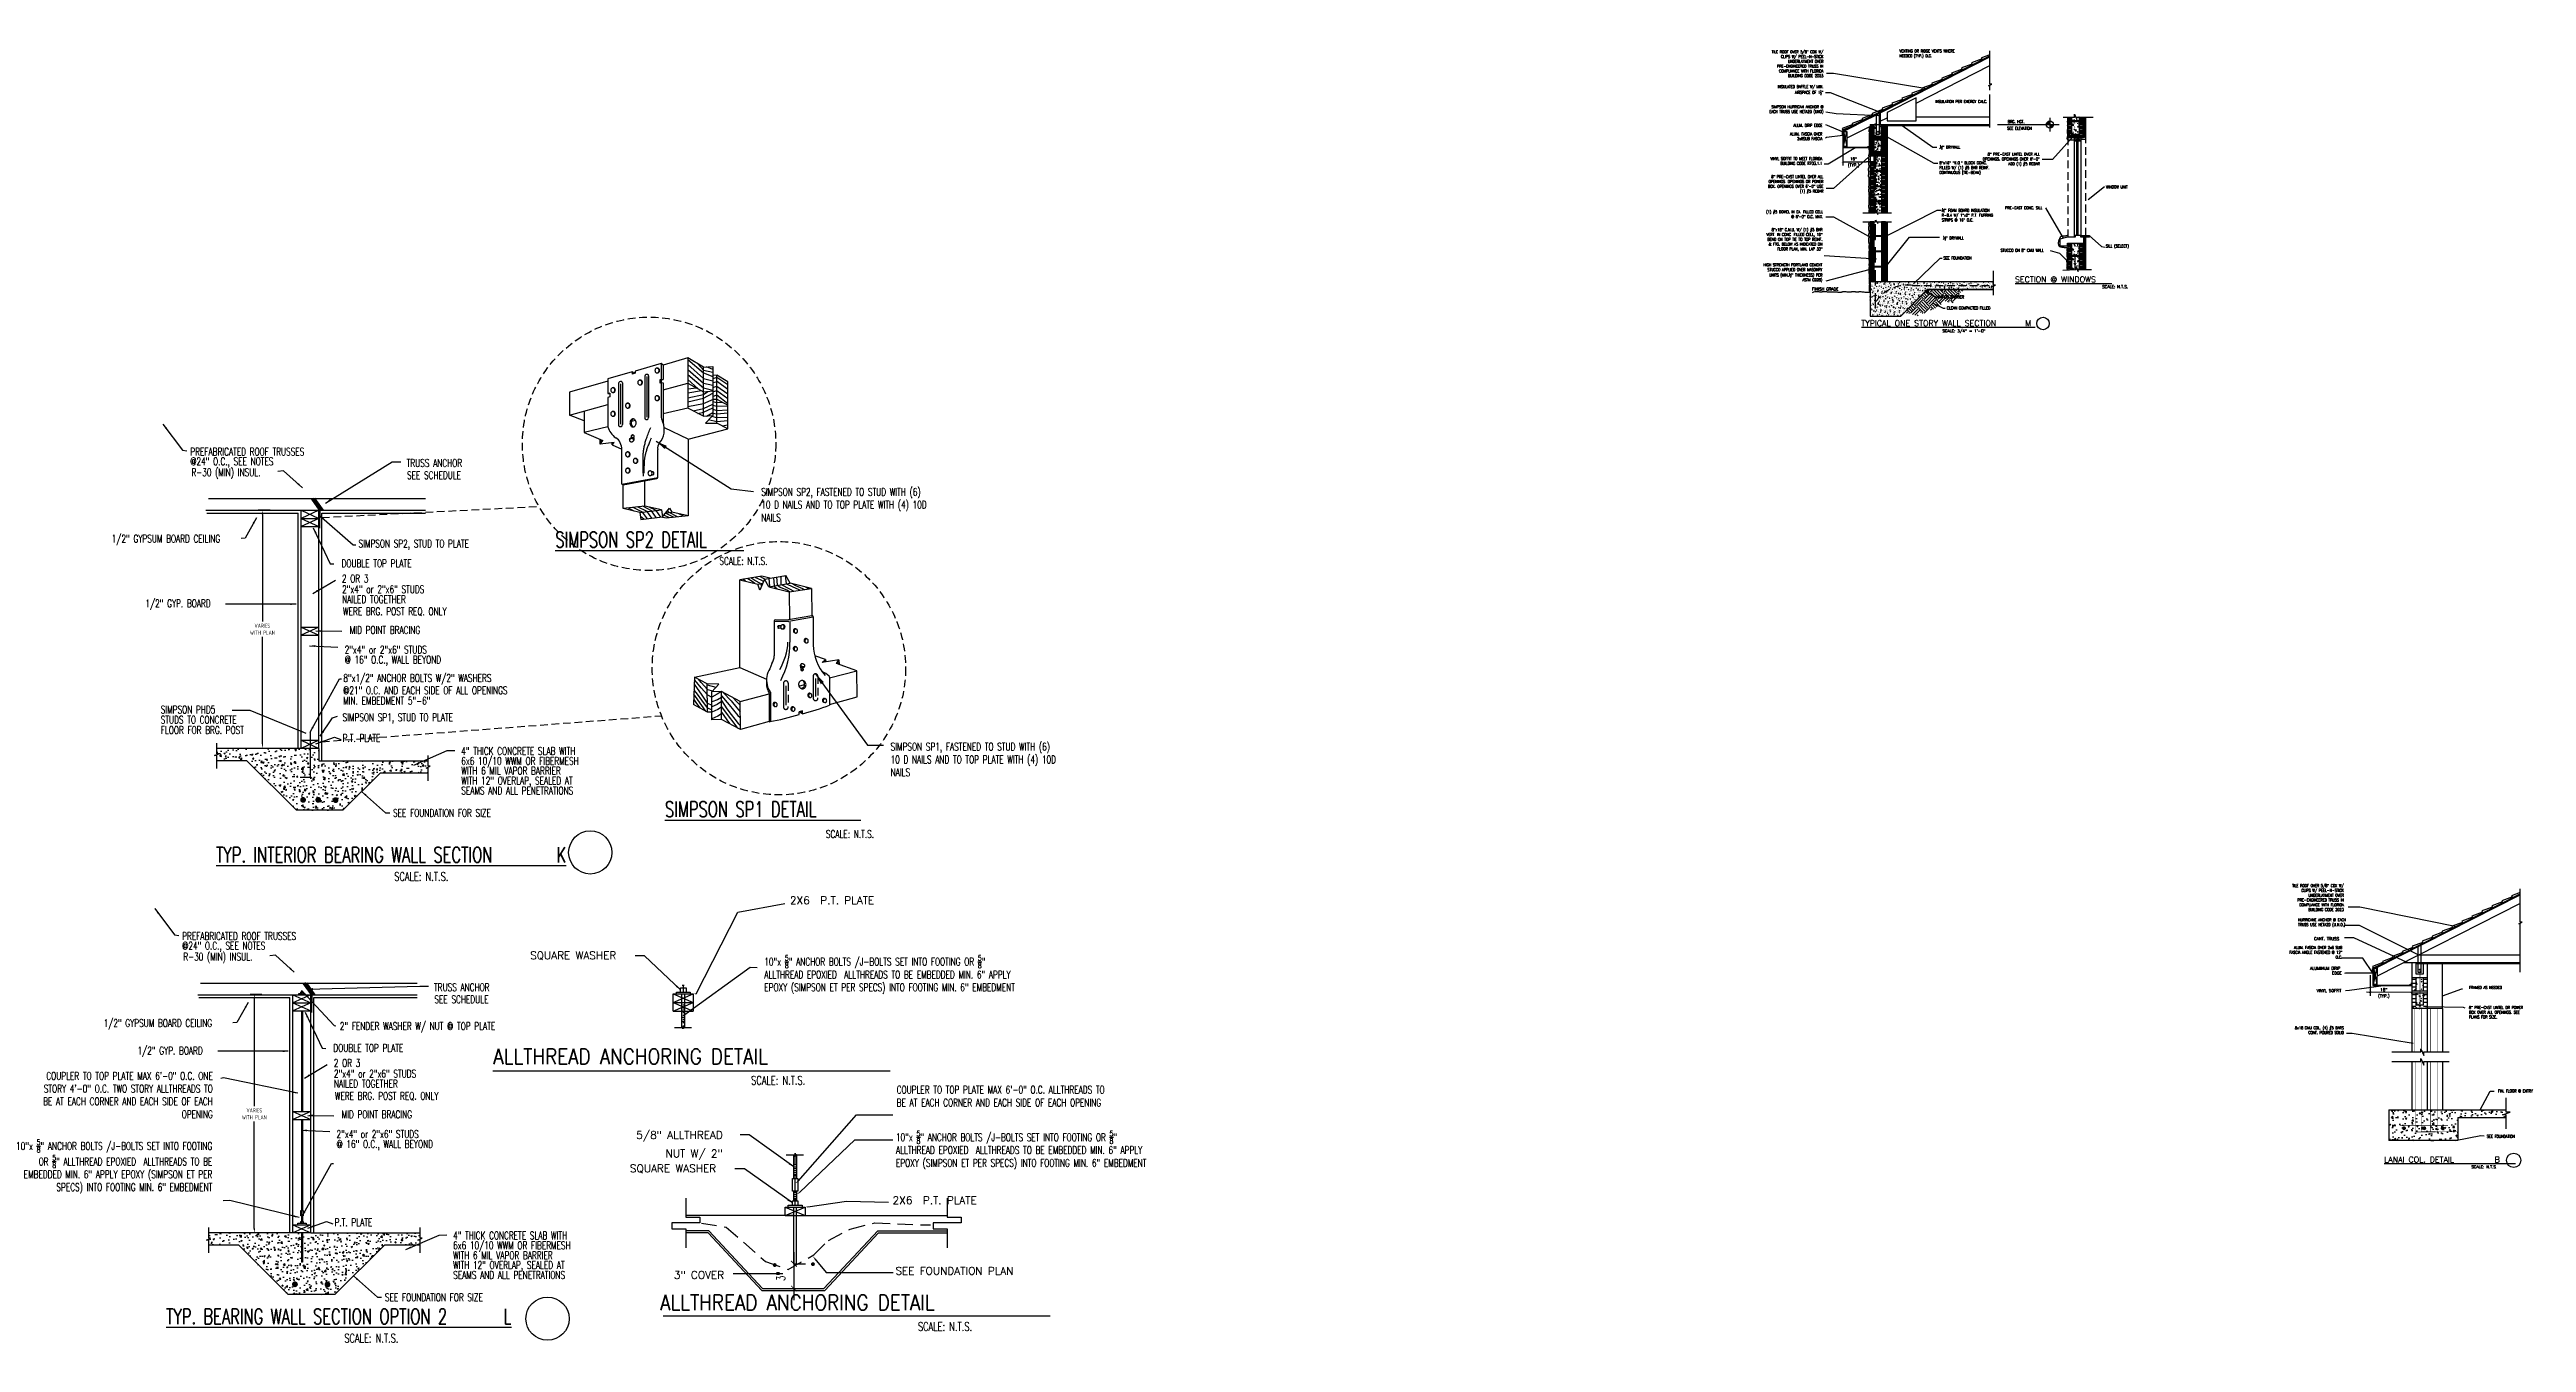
# Model space of a CAD drawing. Header units: inches. Extents: x -25328 to 8149, y -5530 to 4336.
# Drawn here: x 1892 to 3183, y -3805 to -3131 of the extents above; entities that cross this region are included whole.
import ezdxf
from ezdxf.enums import TextEntityAlignment as Align

# ---------------------------------------------------------------- set-up
doc = ezdxf.new("R2010")
doc.units = ezdxf.units.IN
doc.header["$LTSCALE"] = 16
doc.header["$MEASUREMENT"] = 0
doc.linetypes.add('DASHED', pattern=[0.75, 0.5, -0.25])
doc.linetypes.add('HIDDEN', pattern=[0.375, 0.25, -0.125])
doc.layers.get('0').update_dxf_attribs({"linetype": 'CONTINUOUS'})
doc.layers.get('DEFPOINTS').update_dxf_attribs({"linetype": 'CONTINUOUS'})
for name, color, linetype in [('BLDG', 1, 'CONTINUOUS'), ('BLOCK', 8, 'CONTINUOUS'), ('CONC', 3, 'CONTINUOUS'), ('COURSING', 2, 'CONTINUOUS'), ('DETREF', 5, 'CONTINUOUS'), ('DIM', 5, 'CONTINUOUS'), ('DIMS', 5, 'CONTINUOUS'), ('DRY WALL', 8, 'CONTINUOUS'), ('GREEN', 3, 'CONTINUOUS'), ('HATCH', 8, 'CONTINUOUS'), ('NOTE', 11, 'CONTINUOUS'), ('RED', 1, 'CONTINUOUS'), ('ROOF', 1, 'CONTINUOUS'), ('TEXT', 11, 'CONTINUOUS'), ('TEXT ROOM', 3, 'CONTINUOUS'), ('wall-external', 6, 'CONTINUOUS'), ('WALLS EXT', 6, 'CONTINUOUS'), ('WINDOWS', 1, 'CONTINUOUS')]:
    doc.layers.add(name, color=color, linetype=linetype)
doc.styles.add('ARCH', font='archs.shx', dxfattribs={"width": 0.8})
doc.styles.add('NOTES', font='romant.shx', dxfattribs={"width": 0.7, "height": 4.5})
doc.styles.add('PAYTAS RM', font='romans.shx', dxfattribs={"width": 0.7, "height": 4.5})
doc.styles.add('PAYTS NOTES', font='romans.shx', dxfattribs={"width": 0.7, "height": 4.5})
doc.styles.get("Standard").update_dxf_attribs({"font": 'arial.ttf'})
doc.dimstyles.new('DIM- PAYTAS', dxfattribs={"dimscale": 48, "dimtxt": 0.1, "dimasz": 0.0625, "dimexe": 0.125, "dimexo": 0.125, "dimgap": 0.125, "dimtad": 1, "dimdec": 1, "dimzin": 3, "dimdsep": 46, "dimlunit": 4, "dimtxsty": 'PAYTAS RM', "dimblk": 'ARCHTICK', "dimcen": 0.09, "dimdle": 0.125, "dimclrd": 5, "dimclre": 5, "dimclrt": 11, "dimadec": 0, "dimazin": 0, "dimtfac": 1, "dimtdec": 1, "dimtofl": 0, "dimtmove": 2, "dimatfit": 3, "dimfxl": 0, "dimfrac": 2, "dimtolj": 1, "dimtzin": 3, "dimarcsym": 0})
doc.dimstyles.get("Standard").update_dxf_attribs({"dimtxt": 0.18, "dimasz": 0.18, "dimexe": 0.18, "dimexo": 0.0625, "dimgap": 0.09, "dimtad": 0, "dimtih": 1, "dimtoh": 1, "dimdec": 4, "dimzin": 0, "dimdsep": 46, "dimtxsty": 'Standard', "dimcen": 0.09, "dimadec": 0, "dimazin": 0, "dimtfac": 1, "dimtdec": 4, "dimtofl": 0, "dimtmove": 0, "dimatfit": 3, "dimfxl": 0, "dimtolj": 1, "dimtzin": 0, "dimarcsym": 0})
pattern_1 = [(50, (8912.949, -3864.169), (3.5863009, -0.3137607), [0.375, -4.125]), (355, (8912.949, -3864.169), (-0.6937567, 3.7609607), [0.3, -3.3]), (100.4514, (8913.2478, -3864.195), (2.892547, 3.4471977), [0.318701, -3.5057106]), (46.1842, (8912.949, -3863.169), (5.3362052, -0.827595), [0.5625, -6.1875]), (96.6356, (8913.3936, -3863.238), (4.6733135, 4.8705894), [0.4780514, -5.258565]), (351.1842, (8912.949, -3863.169), (4.6733097, 4.870593), [0.45, -4.95]), (21, (8913.449, -3863.419), (2.9845353, -2.0130945), [0.375, -4.125]), (326, (8913.449, -3863.419), (1.2165767, 3.6257502), [0.3, -3.3]), (71.4514, (8913.6977, -3863.5866), (4.2011131, 1.6126525), [0.318701, -3.5057106]), (37.5, (8912.949, -3864.1689), (0.06079928, 1.66446927), [0, -3.26, 0, -3.35, 0, -3.3125]), (7.5, (8912.949, -3864.1689), (1.3153477, 1.97205856), [0, -1.91, 0, -3.185, 0, -1.2625]), (327.5, (8911.834, -3864.1689), (2.66911218, -0.11277436), [0, -1.25, 0, -3.9, 0, -5.175]), (317.5, (8911.334, -3864.1689), (2.91593085, 0.5005249), [0, -1.625, 0, -2.59, 0, -3.675])]
pattern_2 = [(0, (8851.52615, -3835.3091), (0, 0.75), []), (45, (8851.5262, -3835.3091), (-1.5, 1.5), [1.0606602, -2.121323])]
pattern_3 = [(0, (8851.526, -3835.309), (5, 5), [0.625, -4.375]), (90, (8851.526, -3835.309), (-5, 5), [0.625, -4.375]), (135, (8852.151, -3835.309), (-5, 3e-16), [0.8838835, -6.1871845]), (0, (8852.151, -3832.4966), (5, 5), [0.625, -4.375]), (45, (8852.4637, -3832.809), (3e-16, 5), [0.4419415, -6.629126]), (135, (8852.4637, -3832.809), (-5, 3e-16), [0.4419415, -6.629126]), (0, (8854.026, -3831.2466), (5, 5), [0.8838835, -4.1161165]), (45, (8854.026, -3831.2466), (3e-16, 5), [0.625, -6.446068]), (135, (8854.91, -3831.2466), (-5, 3e-16), [0.625, -6.446068]), (90, (8854.9637, -3834.059), (-5, 5), [0.625, -4.375]), (45, (8854.9637, -3834.059), (3e-16, 5), [0.4419415, -6.629126]), (135, (8855.276, -3833.7466), (-5, 3e-16), [0.4419415, -6.629126]), (0, (8852.151, -3834.059), (5, 5), [0.3125, -4.1875]), (0, (8855.901, -3832.809), (5, 5), [0.3125, -4.1875]), (90, (8854.3387, -3832.184), (-5, 5), [0.3125, -4.1875]), (135, (8854.9637, -3834.9966), (-5, 3e-16), [0.4419415, -6.629126]), (135, (8852.776, -3831.559), (-5, 3e-16), [0.4419415, -6.629126]), (45, (8853.87, -3833.6685), (3e-16, 5), [0.4419415, -6.629126]), (90, (8853.245, -3834.684), (-5, 5), [0.078125, -4.921875]), (90, (8853.4793, -3832.5747), (-5, 5), [0.078125, -4.921875]), (90, (8855.823, -3831.7154), (-5, 5), [0.078125, -4.921875]), (90, (8855.901, -3834.3716), (-5, 5), [0.078125, -4.921875])]
pattern_4 = [(50, (8899.541, -1274.629), (7.172602, -0.6275213), [0.75, -8.25]), (355, (8899.541, -1274.629), (-1.387513, 7.521921), [0.6, -6.6]), (100.4514, (8900.1386, -1274.681), (5.785094, 6.8943954), [0.637402, -7.011421]), (46.1842, (8899.541, -1272.629), (10.67241, -1.65519), [1.125, -12.375]), (96.6356, (8900.43, -1272.767), (9.346627, 9.741179), [0.956103, -10.51713]), (351.1842, (8899.541, -1272.629), (9.34662, 9.741186), [0.9, -9.9]), (21, (8900.541, -1273.129), (5.9690705, -4.026189), [0.75, -8.25]), (326, (8900.541, -1273.129), (2.433153, 7.2515005), [0.6, -6.6]), (71.4514, (8901.038, -1273.4645), (8.402226, 3.225305), [0.637402, -7.011421]), (37.5, (8899.541, -1274.629), (0.1215986, 3.3289385), [0, -6.52, 0, -6.7, 0, -6.625]), (7.5, (8899.541, -1274.629), (2.6306954, 3.9441171), [0, -3.82, 0, -6.37, 0, -2.525]), (327.5, (8897.311, -1274.629), (5.3382244, -0.2255487), [0, -2.5, 0, -7.8, 0, -10.35]), (317.5, (8896.311, -1274.629), (5.8318617, 1.0010498), [0, -3.25, 0, -5.18, 0, -7.35])]

msp = doc.modelspace()

# ---------------------------------------------------------------- texts
at = {"layer": 'TEXT', "style": 'PAYTS NOTES'}
for s, height, p in [('16"', 1.5, (2830.54939619, -3188.63278765)), ('(TYP.)', 1.5, (2829.42527919, -3191.84792725)), ('FINISH GRADE', 1.5, (2810.82211154, -3256.48255287)), ('SCALE: N.T.S.', 1.5, (2961.99068254, -3255.28461512)), ('SCALE: 3/4" = 1\'-0"', 1.5, (2878.71334889, -3278.28859157)), ('2X6  P.T. PLATE', 4, (2278.16251081, -3576.29516924)), ('SQUARE WASHER', 4, (2142.718273, -3604.97485502)), ('CANT. TRUSS ', 1.5, (3072.4109913, -3595.03386543)), ('ALUMINUM DRIP', 1.5, (3070.30809113, -3610.41535138)), ('EDGE', 1.5, (3081.6632641, -3612.91285138)), ('VINYL SOFFIT', 1.5, (3073.71866439, -3622.09356397)), ('(TYP.)', 1.5, (3105.75054116, -3624.83293689)), ('16"', 1.5, (3106.87465815, -3621.6177973)), ('5/8" ALLTHREAD', 4, (2198.04824186, -3698.53852149)), ('NUT W/ 2" ', 4, (2213.29737577, -3708.18719322)), ('SQUARE WASHER', 4, (2194.77670085, -3715.98051265)), ('SCALE: N.T.S.', 1.5, (3154.31947822, -3713.89177887)), ('2X6  P.T. PLATE', 4, (2331.61629301, -3732.52331053)), ('SEE FOUNDATION PLAN', 4, (2333.08350474, -3769.34192235))]:
    msp.add_text(s, height=height, dxfattribs=at).set_placement(p)
at = {"layer": 'TEXT', "color": 3, "style": 'PAYTS NOTES'}
for s, p in [('%%USECTION @ WINDOWS    ', (2916.5349669, -3252.2391685)), ('%%UTYPICAL ONE STORY WALL SECTION    M ', (2836.45333644, -3275.03712374)), ('%%ULANAI COL. DETAIL        B    ', (3108.86376258, -3710.84633225))]:
    msp.add_text(s, height=3, dxfattribs=at).set_placement(p)
at = {"layer": 'TEXT', "style": 'PAYTS NOTES', "width": 0.7}
for s, height, p in [('PREFABRICATED ROOF TRUSSES', 4, (1965.62738265, -3342.48777205)), ('@24" O.C., SEE NOTES ', 4, (1965.62738265, -3347.52683455)), ('R-30 (MIN) INSUL.', 4, (1966.22327376, -3353.22949404)), ('TRUSS ANCHOR', 4, (2078.37254731, -3348.42063541)), ('SEE SCHEDULE', 4, (2078.55779452, -3354.73176053)), ('1/2" GYPSUM BOARD CEILING', 4, (1924.71645613, -3387.81870638)), ('SIMPSON SP2, STUD TO PLATE', 4, (2053.28409936, -3390.35474656)), ('DOUBLE TOP PLATE', 4, (2044.44748945, -3400.73723892)), ('2 OR 3', 4, (2044.65861166, -3408.58326446)), ('SCALE: N.T.S.', 4, (2241.36966632, -3399.48733107)), ('1/2" GYP. BOARD', 4, (1942.26484129, -3421.56313945)), ('2"x4" or 2"x6" STUDS', 4, (2044.74009961, -3414.16088277)), ('NAILED TOGETHER ', 4, (2044.74009961, -3419.3692161)), ('WERE BRG. POST REQ. ONLY', 4, (2045.22923476, -3425.72402258)), ('MID POINT BRACING', 4, (2048.71725429, -3435.42106403)), ('2"x4" or 2"x6" STUDS', 4, (2046.07439174, -3445.66644876)), ('8"x1/2" ANCHOR BOLTS W/2" WASHERS', 4, (2045.413454, -3460.41806677)), ('@ 16" O.C., WALL BEYOND', 4, (2046.07439174, -3450.87478209)), ('@21" O.C. AND EACH SIDE OF ALL OPENINGS', 4, (2045.28847648, -3466.87539328)), ('MIN. EMBEDMENT 5"-6"', 4, (2045.28847648, -3472.29187542)), ('SIMPSON PHD5', 4, (1950.23599587, -3476.84468064)), ('STUDS TO CONCRETE', 4, (1950.23599587, -3482.2018235)), ('FLOOR FOR BRG. POST', 4, (1950.23599587, -3487.55896635)), ('SIMPSON SP1, STUD TO PLATE', 4, (2044.9675009, -3480.92559958)), ('P.T. PLATE', 4, (2045.04028406, -3491.62625528)), ('4" THICK CONCRETE SLAB WITH', 4, (2106.85605483, -3498.49048266)), ('WITH 6 MIL VAPOR BARRIER', 4, (2106.85605483, -3508.77619694)), ('WITH 12" OVERLAP, SEALED AT', 4, (2106.85605483, -3513.91905409)), ('6x6 10/10 WWM OR FIBERMESH', 4, (2106.85605483, -3503.6333398)), ('SEAMS AND ALL PENETRATIONS', 4, (2106.85605483, -3519.06191123)), ('SEE FOUNDATION FOR SIZE', 4, (2071.30748069, -3530.72090967)), ('SCALE: N.T.S.', 4, (2296.86313575, -3541.76362308)), ('SCALE: N.T.S.', 4.5, (2071.91381621, -3564.098049)), ('@24" O.C., SEE NOTES ', 4, (1961.39098333, -3599.95419392)), ('PREFABRICATED ROOF TRUSSES', 4, (1961.39098333, -3594.91513142)), ('R-30 (MIN) INSUL.', 4, (1961.98687443, -3605.6568534)), ('TRUSS ANCHOR', 4, (2092.65077951, -3621.55624473)), ('SEE SCHEDULE', 4, (2092.83602672, -3627.86736984)), ('1/2" GYPSUM BOARD CEILING', 4, (1920.48005681, -3640.24606575)), ('2" FENDER WASHER W/ NUT @ TOP PLATE', 4, (2043.55755801, -3641.82731102)), ('1/2" GYP. BOARD', 4, (1938.15794017, -3654.56993943)), ('DOUBLE TOP PLATE', 4, (2040.21109012, -3653.16459829)), ('2 OR 3', 4, (2040.42221233, -3661.01062382)), ('2"x4" or 2"x6" STUDS', 4, (2040.50370029, -3666.58824214)), ('NAILED TOGETHER ', 4, (2040.50370029, -3671.79657547)), ('WERE BRG. POST REQ. ONLY', 4, (2040.99283543, -3678.15138194)), ('SCALE: N.T.S.', 4.5, (2257.89742549, -3670.35366529)), ('MID POINT BRACING', 4, (2044.48085496, -3687.8484234)), ('2"x4" or 2"x6" STUDS', 4, (2041.83799241, -3698.09380812)), ('@ 16" O.C., WALL BEYOND', 4, (2041.83799241, -3703.30214146)), ('P.T. PLATE', 4, (2040.80388473, -3744.05361464)), ('4" THICK CONCRETE SLAB WITH', 4, (2102.6196555, -3750.91784203)), ('6x6 10/10 WWM OR FIBERMESH', 4, (2102.6196555, -3756.06069917)), ('WITH 6 MIL VAPOR BARRIER', 4, (2102.6196555, -3761.20355631)), ('WITH 12" OVERLAP, SEALED AT', 4, (2102.6196555, -3766.34641345)), ('SEAMS AND ALL PENETRATIONS', 4, (2102.6196555, -3771.4892706)), ('SEE FOUNDATION FOR SIZE', 4, (2067.07108137, -3783.14826904)), ('SCALE: N.T.S.', 4.5, (2344.82423292, -3798.61999428)), ('SCALE: N.T.S.', 4.5, (2045.89397758, -3804.65029352))]:
    msp.add_text(s, height=height, dxfattribs=at).set_placement(p)
at = {"layer": 'TEXT', "style": 'PAYTS NOTES'}
msp.add_text('3" COVER', height=4, dxfattribs=at).set_placement((2230.72422964, -3769.47690331), align=Align.MIDDLE)
at = {"layer": 'TEXT'}
for s, insert, char_height, width, attachment_point, style in [('\\A1;TILE ROOF OVER 5/8" CDX W/ CLIPS W/ PEEL-N-STICK UNDERLAYMENT OVER PRE-ENGINEERED TRUSS IN COMPLIANCE WITH FLORIDA BUILDING CODE 2023', (2816.64441328, -3131.3535861), 1.5, 27.2187282806, 3, 'PAYTS NOTES'), ('VENTING OR RIDGE VENTS WHERE NEEDED (TYP.) O.C. ', (2856.30262725, -3130.93902381), 1.5, 27.2187282806, 1, 'PAYTS NOTES'), ('\\A1;INSULATED BAFFLE W/ MIN. AIRSPACE OF 1{\\H0.7x;\\S1/2;}"', (2816.6469802, -3149.53100463), 1.5, 27.2187282806, 3, 'PAYTS NOTES'), ('SIMPSON HURRICAN ANCHOR @ EACH TRUSS USE HETA20 (UNO) ', (2816.70144705, -3160.02264977), 1.5, 27.2187282806, 3, 'PAYTS NOTES'), ('INSULATION PER ENERGY CALC.', (2875.05241104, -3157.28325348), 1.5, 27.2187282806, 1, 'PAYTS NOTES'), ('ALUM. FASCIA OVER 2x6SUB FASCIA', (2816.11260314, -3174.14522616), 1.5, 19.4441192449, 3, 'PAYTS NOTES'), ('ALUM. DRIP EDGE ', (2816.1860433, -3169.73507608), 1.5, 27.2187282806, 3, 'PAYTS NOTES'), ('SEE ELEVATION', (2912.45879497, -3171.20786633), 1.5, 27.2187282806, 1, 'PAYTS NOTES'), ('BRG. HGT.', (2912.76031538, -3167.77283729), 1.5, 27.2187282806, 1, 'PAYTS NOTES'), ('VINYL SOFFIT TO MEET FLORIDA BUILDING CODE R703.1.1 ', (2816.05712378, -3187.001548), 1.5, 27.2187282806, 3, 'PAYTS NOTES'), ('\\A1;{\\H0.7x;\\S1#2;}" DRYWALL', (2877.24704275, -3180.78764236), 1.5, 27.2187282806, 1, 'PAYTS NOTES'), ('8" PRE-CAST LINTEL OVER ALL OPENINGS. OPENINGS OVER 6\'-0" ADD (1) #5 REBAR', (2929.40980791, -3184.71284248), 1.5, 27.2187282806, 3, 'PAYTS NOTES'), ('8" PRE-CAST LINTEL OVER ALL OPENINGS. OPENINGS OR POWER BOX. OPENINGS OVER 6\'-0" USE (1) #5 REBAR ', (2816.64565255, -3196.47429482), 1.5, 27.2187282806, 3, 'PAYTS NOTES'), ('8"x16" "K.O." BLOCK CONC. FILLED W/ (1) #5 BAR REINF. CONTINUOUS (TIE-BEAM)', (2877.15345479, -3189.25367561), 1.5, 27.2187282806, 1, 'PAYTS NOTES'), ('\\A1;{\\H0.7x;\\S3#4;}" FOAM BOARD INSULATION R-8.4 W/ 1"x2" P.T. FURRING STRIPS @ 16" O.C.', (2878.36333783, -3213.7227641), 1.5, 27.2187282806, 1, 'PAYTS NOTES'), ('PRE-CAST CONC. SILL', (2930.80323827, -3212.70246029), 1.5, 27.2187282806, 3, 'PAYTS NOTES'), ('WINDOW UNIT', (2963.98891919, -3201.78633747), 1.5, 27.2187282806, 1, 'PAYTS NOTES'), ('8"x16" C.M.U. W/ (1) #5 BAR VERT. IN CONC. FILLED CELL, 16" BEND ON TOP TIE TO TOP REINF. & FTG. BELOW AS INDICATED ON FLOOR PLAN, MIN. LAP 30"', (2816.17922183, -3224.08136908), 1.5, 27.2187282806, 3, 'PAYTS NOTES'), ('(1) #5 DOWEL IN EA. FILLED CELL @ 6\'-0" O.C. MAX.', (2816.50717927, -3214.77015195), 1.5, 27.2187282806, 3, 'PAYTS NOTES'), ('\\A1;{\\H0.7x;\\S1#2;}" DRYWALL', (2879.0465753, -3228.10625568), 1.5, 27.2187282806, 1, 'PAYTS NOTES'), ('SEE FOUNDATION', (2879.24755291, -3238.8521119), 1.5, 27.2187282806, 1, 'PAYTS NOTES'), ('STUCCO ON 8" CMU WALL', (2931.50451081, -3234.82008522), 1.5, 27.2187282806, 3, 'PAYTS NOTES'), ('SILL (SELECT)', (2963.89435928, -3232.58181602), 1.5, 27.2187282806, 1, 'PAYTS NOTES'), ('\\A1;HIGH STRENGTH PORTLAND CEMENT STUCCO APPLIED OVER MASONRY UNITS (MIN.{\\H0.7x;\\S1#2;}" THICKNESS) PER ASTM C926)', (2816.13649924, -3242.38553231), 1.5, 27.2187282806, 3, 'PAYTS NOTES'), ('VAPOR BARRIER', (2876.49477524, -3259.13038699), 1.5, 27.2187282806, 1, 'PAYTS NOTES'), ('CLEAN COMPACTED FILLED  ', (2881.02840244, -3264.87966303), 1.5, 27.2187282806, 1, 'PAYTS NOTES'), ('SIMPSON SP2, FASTENED TO STUD WITH (6) 10 D NAILS AND TO TOP PLATE WITH (4) 10D NAILS', (2263.18096766, -3359.45008729), 4, 94.5702252183, 1, 'PAYTS NOTES'), ('SIMPSON SP1, FASTENED TO STUD WITH (6) 10 D NAILS AND TO TOP PLATE WITH (4) 10D NAILS', (2330.57279387, -3492.2168989), 4, 94.5702252183, 1, 'PAYTS NOTES'), ('\\A1;TILE ROOF OVER 5/8" CDX W/ CLIPS W/ PEEL-N-STICK UNDERLAYMENT OVER PRE-ENGINEERED TRUSS IN COMPLIANCE WITH FLORIDA BUILDING CODE 2023', (3087.87211092, -3565.86039834), 1.5, 27.2187282806, 3, 'PAYTS NOTES'), ('HURRICANE ANCHOR @ EACH TRUSS USE HETA20 (U.N.O.)', (3064.04254242, -3583.68755642), 1.5, 27.2187282806, 1, 'PAYTS NOTES'), ('ALUM. FASCIA OVER 2x6 SUB FASCIA ANGLE FASTENED @ 12" O.C.', (3087.06166924, -3598.12156344), 1.5, 27.2187282806, 3, 'PAYTS NOTES'), ('\\A1;10"x {\\H0.7x;\\S5/8;}" ANCHOR BOLTS /J-BOLTS SET INTO FOOTING OR {\\H0.7x;\\S5/8;}" ALLTHREAD EPOXIED  ALLTHREADS TO BE EMBEDDED MIN. 6" APPLY EPOXY (SIMPSON ET PER SPECS) INTO FOOTING MIN. 6" EMBEDMENT ', (2264.78062264, -3602.8912232), 4, 119.4835788288, 1, 'PAYTS NOTES'), ('FRAMED AS NEEDED', (3153.10782507, -3618.94416147), 1.5, 27.2187282806, 1, 'PAYTS NOTES'), ('8x16 CMU COL. (4) #5 BARS CONT. POURED SOLID', (3087.89187577, -3639.95754847), 1.5, 27.2187282806, 3, 'PAYTS NOTES'), ('8" PRE-CAST LINTEL OR POWER BOX OVER ALL OPENINGS. SEE PLANS FOR SIZE.', (3153.10782507, -3629.33540695), 1.5, 27.2187282806, 1, 'PAYTS NOTES'), ('\\A1;COUPLER TO TOP PLATE MAX 6\'-0" O.C. ONE STORY 4\'-0" O.C. TWO STORY ALLTHREADS TO BE AT EACH CORNER AND EACH SIDE OF EACH OPENING', (1977.35986403, -3663.73337874), 4, 97.8094529003, 3, 'NOTES'), ('\\A1;{\\H1x;COUPLER} TO TOP PLATE MAX 6\'-0" O.C. ALLTHREADS TO BE AT EACH CORNER AND EACH SIDE OF EACH OPENING', (2333.7497706, -3670.97252968), 4, 119.4835788288, 1, 'PAYTS NOTES'), ('FIN. FLOOR @ ENTRY', (3168.30587625, -3672.83471928), 1.5, 27.2187282806, 1, 'PAYTS NOTES'), ('\\A1;10"x {\\H0.7x;\\S5/8;}" ANCHOR BOLTS /J-BOLTS SET INTO FOOTING OR {\\H0.7x;\\S5/8;}" ALLTHREAD EPOXIED  ALLTHREADS TO BE EMBEDDED MIN. 6" APPLY EPOXY (SIMPSON ET PER SPECS) INTO FOOTING MIN. 6" EMBEDMENT ', (1977.09786445, -3698.95401478), 4, 91.8050156629, 3, 'PAYTS NOTES'), ('\\A1;10"x {\\H0.7x;\\S5/8;}" ANCHOR BOLTS /J-BOLTS SET INTO FOOTING OR {\\H0.7x;\\S5/8;}" ALLTHREAD EPOXIED  ALLTHREADS TO BE EMBEDDED MIN. 6" APPLY EPOXY (SIMPSON ET PER SPECS) INTO FOOTING MIN. 6" EMBEDMENT ', (2333.371298, -3694.36876011), 4, 119.4835788288, 1, 'PAYTS NOTES'), ('SEE FOUNDATION', (3162.3958778, -3696.54289832), 1.5, 27.2187282806, 1, 'PAYTS NOTES')]:
    msp.add_mtext(s, dxfattribs=dict(at, insert=insert, char_height=char_height, width=width, attachment_point=attachment_point, style=style))
at = {"layer": 'TEXT ROOM'}
for s, style, width, p in [('%%USIMPSON SP2 DETAIL     ', 'PAYTS NOTES', 0.7, (2155.85568817, -3390.33180863)), ('%%USIMPSON SP1 DETAIL      ', 'PAYTS NOTES', 0.7, (2213.00895843, -3530.81959668)), ('%%UTYP. INTERIOR BEARING WALL SECTION     K', 'PAYTS NOTES', 0.7, (1979.07738605, -3554.51486411)), ('ALLTHREAD ANCHORING DETAIL    ', 'PAYTAS RM', 0.875, (2123.5593623, -3659.60043404)), ('ALLTHREAD ANCHORING DETAIL   ', 'PAYTAS RM', 0.875, (2210.48616974, -3787.86676303)), ('%%UTYP. BEARING WALL SECTION OPTION 2    L', 'PAYTS NOTES', 0.7, (1953.05754741, -3795.06710863))]:
    msp.add_text(s, height=8, dxfattribs=dict(at, style=style, width=width)).set_placement(p)

# ---------------------------------------------------------------- blocks, each defined once
blk = doc.blocks.new('_ArchTick')
at = {"color": 0, "linetype": 'ByBlock', "const_width": 0.15}
blk.add_lwpolyline([(-0.5, -0.5), (0.5, 0.5)], dxfattribs=at)
blk = doc.blocks.new('*D1368')
at = {"layer": 'DEFPOINTS', "color": 0, "transparency": 16777216}
for p in [(2003.2, -3371), (2007.9, -3371), (2007.9, -3495.1)]:
    blk.add_point(p, dxfattribs=at)
at = {"layer": 'TEXT', "color": 0, "lineweight": -2, "transparency": 16777216}
for p, q in [((2007.2, -3371), (2001, -3371)), ((2003.2, -3373.3), (2003.2, -3429)), ((2003.2, -3492.8), (2003.2, -3437)), ((2007.2, -3495.1), (2001, -3495.1))]:
    blk.add_line(p, q, dxfattribs=at)
at = {"layer": 'TEXT', "color": 0, "transparency": 16777216}
for points in [[(2002.9, -3373.3), (2003.6, -3373.3), (2003.2, -3371)], [(2002.9, -3492.8), (2003.6, -3492.8), (2003.2, -3495.1)]]:
    blk.add_solid(points, dxfattribs=at)
at = {"layer": 'TEXT', "color": 0, "transparency": 16777216, "insert": (2003.2, -3433), "char_height": 2.16, "attachment_point": 5, "style": 'ARCH'}
blk.add_mtext('\\A1;{\\Farchs.shx;VARIES\\PWITH PLAN}', dxfattribs=at)
blk = doc.blocks.new('*D1366')
at = {"layer": 'DEFPOINTS', "color": 0, "transparency": 16777216}
for p in [(1999, -3623.4), (2003.7, -3623.4), (2003.7, -3747.5)]:
    blk.add_point(p, dxfattribs=at)
at = {"layer": 'TEXT', "color": 0, "lineweight": -2, "transparency": 16777216}
for p, q in [((2002.9, -3623.4), (1996.8, -3623.4)), ((1999, -3625.7), (1999, -3681.5)), ((1999, -3745.2), (1999, -3689.5)), ((2002.9, -3747.5), (1996.8, -3747.5))]:
    blk.add_line(p, q, dxfattribs=at)
at = {"layer": 'TEXT', "color": 0, "transparency": 16777216}
for points in [[(1998.6, -3625.7), (1999.4, -3625.7), (1999, -3623.4)], [(1998.6, -3745.2), (1999.4, -3745.2), (1999, -3747.5)]]:
    blk.add_solid(points, dxfattribs=at)
at = {"layer": 'TEXT', "color": 0, "transparency": 16777216, "insert": (1999, -3685.5), "char_height": 2.16, "attachment_point": 5, "style": 'ARCH'}
blk.add_mtext('\\A1;{\\Farchs.shx;VARIES\\PWITH PLAN}', dxfattribs=at)
blk = doc.blocks.new('*D1367')
at = {"layer": 'DEFPOINTS', "color": 0, "transparency": 16777216}
for p in [(2275.3, -3763.6), (2277.5, -3776.6), (2280.2, -3776.6)]:
    blk.add_point(p, dxfattribs=at)
at = {"layer": 'DIM', "color": 5, "lineweight": -2, "transparency": 16777216}
for p, q in [((2280.2, -3757.6), (2280.2, -3782.6)), ((2281.3, -3763.6), (2286.2, -3763.6)), ((2283.5, -3776.6), (2286.2, -3776.6))]:
    blk.add_line(p, q, dxfattribs=at)
at = {"layer": 'DIM', "color": 5, "lineweight": -2, "transparency": 16777216, "xscale": 3, "yscale": 3, "zscale": 3}
for p, rotation in [((2280.2, -3763.6), 90), ((2280.2, -3776.6), 270)]:
    blk.add_blockref('_ArchTick', p, dxfattribs=dict(at, rotation=rotation))
at = {"layer": 'DIM', "color": 11, "transparency": 16777216, "insert": (2273.4, -3770.1), "char_height": 4.5, "attachment_point": 5, "rotation": 90, "style": 'PAYTAS RM'}
blk.add_mtext('\\A1;3"', dxfattribs=at)
blk = doc.blocks.new('*X27')
at = {"color": 0}
for p, q in [((345.6, 428), (351.6, 428)), ((363.6, 428), (369.6, 428)), ((364, 428), (365.7, 429.7)), ((345.6, 426), (351.6, 426)), ((345.6, 425.6), (346, 426)), ((345.6, 424), (351.6, 424)), ((345.6, 422), (351.6, 422)), ((345.6, 420), (351.6, 420)), ((345.6, 418), (351.6, 418)), ((345.6, 416), (351.6, 416)), ((345.6, 414), (351.6, 414)), ((345.6, 412), (351.6, 412)), ((345.6, 410), (358.2, 410)), ((345.6, 408), (358.2, 408)), ((345.6, 406), (358.2, 406)), ((345.6, 404), (351.6, 404)), ((345.6, 402), (351.6, 402)), ((345.6, 401.6), (346, 402)), ((345.6, 400), (351.6, 400)), ((345.6, 398), (351.6, 398)), ((345.6, 396), (351.6, 396)), ((345.6, 394), (351.6, 394)), ((345.6, 392), (351.6, 392)), ((345.6, 390), (351.6, 390)), ((345.6, 388), (351.6, 388)), ((346, 410), (348, 412)), ((346, 386), (348, 388)), ((348, 420), (350, 422)), ((348, 396), (350, 398)), ((350, 406), (352, 408)), ((358.2, 410), (367.1, 410)), ((358.2, 408), (369.1, 408)), ((358.2, 406), (369.6, 406)), ((360, 408), (362, 410)), ((363.6, 426), (369.6, 426)), ((363.6, 424), (369.6, 424)), ((363.6, 422), (369.6, 422)), ((363.6, 420), (369.6, 420)), ((363.6, 419.6), (364, 420)), ((363.6, 418), (369.6, 418)), ((363.6, 416), (369.6, 416)), ((363.6, 414), (369.6, 414)), ((363.6, 412), (365.1, 412)), ((363.6, 404), (369.6, 404)), ((363.6, 402), (369.6, 402)), ((363.6, 400), (369.6, 400)), ((363.6, 398), (369.6, 398)), ((363.6, 396), (369.6, 396)), ((363.6, 395.6), (364, 396)), ((363.6, 394), (369.6, 394)), ((363.6, 392), (369.6, 392)), ((363.6, 390), (369.6, 390)), ((363.6, 388), (369.6, 388)), ((364, 404), (365.7, 405.7)), ((365.1, 412), (369.6, 412)), ((365.7, 405.7), (366, 406)), ((366, 414), (368, 416)), ((366, 390), (368, 392)), ((367.1, 410), (369.6, 410)), ((368, 424), (369.6, 425.6)), ((368, 400), (369.6, 401.6)), ((369.1, 408), (369.6, 408)), ((345.6, 386), (355.2, 386)), ((345.6, 384), (354.3, 384)), ((345.6, 382), (353.3, 382)), ((350, 382), (352, 384)), ((353.3, 382), (358.2, 382)), ((354.3, 384), (358.2, 384)), ((355.2, 386), (358.2, 386)), ((358.2, 386), (369.6, 386)), ((358.2, 384), (369.6, 384)), ((358.2, 382), (369.6, 382)), ((360, 384), (362, 386)), ((365.7, 381.7), (366, 382))]:
    blk.add_line(p, q, dxfattribs=at)
blk = doc.blocks.new('*X28')
at = {"color": 0}
for p, q in [((345.6, 278), (351.6, 278)), ((345.6, 276), (351.6, 276)), ((345.6, 274), (351.6, 274)), ((345.6, 272), (351.6, 272)), ((348, 276), (350, 278)), ((363.6, 278), (369.6, 278)), ((363.6, 276), (369.6, 276)), ((363.6, 275.6), (364, 276)), ((363.6, 274), (369.6, 274)), ((363.6, 272), (369.6, 272)), ((366, 270), (368, 272)), ((345.6, 270), (351.6, 270)), ((345.6, 268), (351.6, 268)), ((345.6, 266), (351.6, 266)), ((345.6, 264), (351.6, 264)), ((345.6, 262), (351.6, 262)), ((345.6, 260), (351.6, 260)), ((345.6, 258), (351.6, 258)), ((345.6, 257.6), (346, 258)), ((345.6, 256), (351.6, 256)), ((345.6, 254), (351.6, 254)), ((345.6, 252), (351.6, 252)), ((345.6, 250), (351.6, 250)), ((345.6, 248), (351.6, 248)), ((345.6, 246), (351.6, 246)), ((345.6, 244), (351.6, 244)), ((345.6, 242), (351.6, 242)), ((345.6, 240), (351.6, 240)), ((345.6, 238), (351.6, 238)), ((345.6, 236), (351.6, 236)), ((345.6, 234), (351.6, 234)), ((345.6, 233.6), (346, 234)), ((346, 266), (348, 268)), ((346, 242), (348, 244)), ((348, 252), (350, 254)), ((350, 262), (351.6, 263.6)), ((350, 238), (351.6, 239.6)), ((363.6, 270), (369.6, 270)), ((363.6, 268), (369.6, 268)), ((363.6, 266), (369.6, 266)), ((363.6, 264), (369.6, 264)), ((363.6, 262), (369.6, 262)), ((363.6, 260), (369.6, 260)), ((363.6, 258), (369.6, 258)), ((363.6, 256), (369.6, 256)), ((363.6, 254), (369.6, 254)), ((363.6, 252), (369.6, 252)), ((363.6, 251.6), (364, 252)), ((363.6, 250), (369.6, 250)), ((363.6, 248), (369.6, 248)), ((363.6, 246), (369.6, 246)), ((363.6, 244), (369.6, 244)), ((363.6, 242), (369.6, 242)), ((363.6, 240), (369.6, 240)), ((363.6, 238), (369.6, 238)), ((363.6, 236), (369.6, 236)), ((363.6, 234), (369.6, 234)), ((364, 260), (366, 262)), ((364, 236), (366, 238)), ((366, 246), (368, 248)), ((368, 256), (369.6, 257.6)), ((368, 232), (369.6, 233.6)), ((345.6, 232), (351.6, 232)), ((345.6, 230), (351.6, 230)), ((345.6, 228), (351.6, 228)), ((345.6, 226), (351.6, 226)), ((345.6, 224), (351.6, 224)), ((345.6, 222), (351.6, 222)), ((345.6, 220), (351.6, 220)), ((345.6, 218), (351.6, 218)), ((345.6, 216), (351.6, 216)), ((345.6, 214), (351.6, 214)), ((345.6, 212), (351.6, 212)), ((345.6, 210), (351.6, 210)), ((345.6, 209.6), (346, 210)), ((345.6, 208), (351.6, 208)), ((345.6, 206), (351.6, 206)), ((345.6, 204), (351.6, 204)), ((345.6, 202), (351.6, 202)), ((345.6, 200), (351.6, 200)), ((345.6, 198), (351.6, 198)), ((345.6, 196), (351.6, 196)), ((345.6, 194), (351.6, 194)), ((346, 218), (347.1, 219.1)), ((346, 194), (348, 196)), ((347.1, 219.1), (348, 220)), ((348, 228), (350, 230)), ((348, 204), (350, 206)), ((350, 214), (351.6, 215.6)), ((363.6, 232), (369.6, 232)), ((363.6, 230), (369.6, 230)), ((363.6, 228), (369.6, 228)), ((363.6, 227.6), (364, 228)), ((363.6, 226), (369.6, 226)), ((363.6, 224), (369.6, 224)), ((363.6, 222), (369.6, 222)), ((363.6, 220), (369.6, 220)), ((363.6, 218), (369.6, 218)), ((363.6, 216), (369.6, 216)), ((363.6, 214), (369.6, 214)), ((363.6, 212), (369.6, 212)), ((363.6, 210), (369.6, 210)), ((363.6, 208), (369.6, 208)), ((363.6, 206), (369.6, 206)), ((363.6, 204), (369.6, 204)), ((363.6, 203.6), (364, 204)), ((363.6, 202), (369.6, 202)), ((363.6, 200), (369.6, 200)), ((363.6, 198), (369.6, 198)), ((363.6, 196), (369.6, 196)), ((363.6, 194), (369.6, 194)), ((364, 212), (366, 214)), ((366, 222), (368, 224)), ((366, 198), (368, 200)), ((368, 208), (369.6, 209.6)), ((345.6, 192), (351.6, 192)), ((345.6, 190), (351.6, 190)), ((345.6, 188), (351.6, 188)), ((345.6, 186), (351.6, 186)), ((345.6, 185.6), (346, 186)), ((345.6, 184), (351.6, 184)), ((350, 190), (351.6, 191.6)), ((363.6, 192), (369.6, 192)), ((363.6, 190), (369.6, 190)), ((363.6, 188), (369.6, 188)), ((363.6, 186), (369.6, 186)), ((363.6, 184), (369.6, 184)), ((364, 188), (366, 190)), ((368, 184), (369.6, 185.6))]:
    blk.add_line(p, q, dxfattribs=at)
blk = doc.blocks.new('*X29')
at = {"color": 0}
for p, q in [((345.6, 156.2), (345.6, 156.2)), ((345.6, 154.9), (345.9, 155.4)), ((345.7, 183.4), (346.2, 184)), ((345.7, 183.4), (346.6, 183.3)), ((345.7, 178), (346.4, 178.3)), ((345.7, 178), (346.2, 177.7)), ((346.1, 154.7), (345.9, 155.4)), ((346.2, 177.7), (346.4, 178.3)), ((346.2, 171.7), (346.2, 171.7)), ((346.3, 157.1), (346.3, 157.1)), ((346.4, 160.7), (346.4, 160.7)), ((346.6, 183.3), (346.5, 184)), ((346.8, 175.2), (346.8, 175.2)), ((346.8, 159.5), (347.5, 159.8)), ((346.8, 159.5), (347.3, 159.2)), ((346.9, 180.8), (346.9, 180.8)), ((346.9, 174), (346.9, 174)), ((346.9, 161.4), (346.9, 161.4)), ((347, 178.8), (347, 178.8)), ((347, 172), (347.8, 172.8)), ((347, 172), (347.9, 171.9)), ((347.3, 167.3), (347.3, 167.3)), ((347.3, 159.2), (347.5, 159.8)), ((347.4, 180), (347.4, 180)), ((347.4, 156.6), (347.4, 156.6)), ((347.5, 159.9), (347.5, 159.9)), ((347.6, 161.3), (347.6, 161.3)), ((347.7, 163.2), (347.7, 163.2)), ((347.9, 171.9), (347.8, 172.8)), ((347.8, 166.6), (347.8, 166.6)), ((347.9, 169.9), (347.9, 169.9)), ((348, 173.2), (348, 173.2)), ((348, 171.7), (348, 171.7)), ((348.1, 176.5), (348.1, 176.5)), ((348.2, 176.9), (348.2, 176.9)), ((348.3, 179.9), (348.3, 179.9)), ((348.3, 170.4), (348.3, 170.4)), ((348.3, 160.6), (349.1, 161.4)), ((348.3, 160.6), (349.2, 160.5)), ((348.4, 183.2), (348.4, 183.2)), ((348.5, 176.7), (349, 177.3)), ((348.5, 176.7), (349.1, 176.7)), ((348.9, 161.1), (348.9, 161.1)), ((349.1, 176.7), (349, 177.3)), ((349, 164.7), (349, 164.7)), ((349.2, 160.5), (349.1, 161.4)), ((349.3, 171.8), (349.3, 171.8)), ((349.3, 166.8), (350, 167)), ((349.3, 166.8), (349.8, 166.4)), ((349.3, 159.2), (349.3, 159.2)), ((349.5, 179.1), (349.5, 179.1)), ((349.6, 182.7), (349.6, 182.7)), ((349.6, 166.4), (349.6, 166.4)), ((349.7, 160), (349.7, 160)), ((349.8, 166.4), (350, 167)), ((349.9, 169.2), (350.3, 169.8)), ((349.9, 169.2), (350.5, 169.2)), ((350.1, 157.6), (350.1, 157.6)), ((350.2, 181.9), (350.2, 181.9)), ((350.5, 169.2), (350.3, 169.8)), ((350.6, 175.7), (350.6, 175.7)), ((351, 156), (351, 156)), ((351.2, 161.7), (351.7, 162.3)), ((351.2, 161.7), (351.8, 161.6)), ((351.5, 165), (351.5, 165)), ((351.6, 171.5), (351.6, 171.5)), ((351.7, 174), (352.4, 174.3)), ((351.7, 174), (352.2, 173.7)), ((351.7, 168.6), (351.7, 168.6)), ((351.8, 161.6), (351.7, 162.3)), ((352.1, 183.1), (352.1, 183.1)), ((352.2, 173.7), (352.4, 174.3)), ((352.3, 180.6), (352.3, 180.6)), ((352.6, 157.3), (352.6, 157.3)), ((352.7, 162.4), (352.7, 162.4)), ((352.7, 161.6), (352.7, 161.6)), ((352.7, 160.6), (352.7, 160.6)), ((352.8, 175), (352.8, 175)), ((352.8, 164), (352.8, 164)), ((352.8, 155.5), (353.5, 155.8)), ((352.8, 155.5), (353.3, 155.2)), ((353, 167.3), (353, 167.3)), ((353, 161.1), (353, 161.1)), ((353.1, 170.6), (353.1, 170.6)), ((353.1, 155.7), (353.1, 155.7)), ((353.2, 181), (353.2, 181)), ((353.2, 179.6), (353.2, 179.6)), ((353.2, 174), (353.2, 174)), ((353.2, 168.3), (353.2, 168.3)), ((353.3, 177.3), (353.3, 177.3)), ((353.3, 155.2), (353.5, 155.8)), ((353.5, 180.6), (353.5, 180.6)), ((353.5, 176.6), (353.5, 176.6)), ((353.6, 183.9), (353.6, 183.9)), ((353.7, 170.2), (353.7, 170.2)), ((354.1, 181.3), (354.8, 181.5)), ((354.1, 181.3), (354.6, 180.9)), ((354.2, 169), (354.2, 169)), ((354.3, 183.6), (354.5, 184)), ((354.3, 183.6), (354.9, 183.6)), ((354.3, 172.6), (354.3, 172.6)), ((354.6, 180.9), (354.8, 181.5)), ((354.9, 183.6), (354.8, 184)), ((354.9, 166.2), (354.9, 166.2)), ((355.1, 160.2), (355.1, 160.2)), ((355.1, 159.8), (355.1, 159.8)), ((355.2, 172.8), (355.2, 172.8)), ((355.2, 162.7), (355.9, 163)), ((355.2, 162.7), (355.7, 162.4)), ((355.3, 165.5), (355.3, 165.5)), ((355.5, 181.7), (355.5, 181.7)), ((355.6, 176.1), (356.1, 176.7)), ((355.6, 176.1), (356.2, 176)), ((355.7, 162.4), (355.9, 163)), ((355.9, 183.6), (355.9, 183.6)), ((356.2, 176), (356.1, 176.7)), ((356.3, 155.8), (356.3, 155.8)), ((356.4, 181.7), (357.1, 182.5)), ((356.4, 181.7), (357.3, 181.6)), ((356.4, 158.5), (356.4, 158.5)), ((356.8, 172.9), (356.8, 172.9)), ((356.9, 176.5), (356.9, 176.5)), ((356.9, 171.3), (356.9, 171.3)), ((357, 168.6), (357.5, 169.2)), ((357, 168.6), (357.6, 168.5)), ((357.3, 181.6), (357.1, 182.5)), ((357.6, 168.5), (357.5, 169.2)), ((357.6, 180.4), (357.6, 180.4)), ((357.7, 170.3), (358.5, 171.2)), ((357.7, 170.3), (358.6, 170.2)), ((357.7, 170), (358.4, 170.3)), ((357.7, 170), (358.2, 169.7)), ((357.7, 158), (357.7, 158)), ((357.9, 161.3), (357.9, 161.3)), ((358, 169.5), (358, 169.5)), ((358, 164.7), (358, 164.7)), ((358.1, 168), (358.1, 168)), ((358.2, 171.3), (358.2, 171.3)), ((358.2, 169.7), (358.4, 170.3)), ((358.3, 174.7), (358.3, 174.7)), ((358.3, 160.9), (358.3, 160.9)), ((358.4, 161.1), (358.9, 161.6)), ((358.4, 161.1), (359, 161)), ((358.5, 178), (358.5, 178)), ((358.6, 170.2), (358.5, 171.2)), ((358.6, 181.3), (358.6, 181.3)), ((358.6, 176), (358.6, 176)), ((358.6, 163.4), (358.6, 163.4)), ((358.8, 176.4), (358.8, 176.4)), ((359, 161), (358.9, 161.6)), ((358.9, 158.8), (358.9, 158.8)), ((359, 182), (359, 182)), ((359, 170), (359, 170)), ((359, 169.3), (359, 169.3)), ((359, 162.4), (359, 162.4)), ((359, 158.9), (359.8, 159.8)), ((359, 158.9), (359.9, 158.8)), ((359, 156.7), (359, 156.7)), ((359.4, 176.8), (359.4, 176.8)), ((359.6, 180.5), (359.6, 180.5)), ((359.9, 158.8), (359.8, 159.8)), ((360, 155.3), (360, 155.3)), ((360.1, 177.2), (360.8, 177.5)), ((360.1, 177.2), (360.6, 176.9)), ((360.2, 166), (360.2, 166)), ((360.4, 159.5), (360.4, 159.5)), ((360.6, 176.9), (360.8, 177.5)), ((360.6, 173.4), (360.6, 173.4)), ((360.8, 181.5), (360.8, 181.5)), ((361, 173.8), (361, 173.8)), ((361, 161.2), (361, 161.2)), ((361.2, 158.7), (361.9, 159)), ((361.2, 158.7), (361.7, 158.4)), ((361.4, 183), (361.9, 183.6)), ((361.4, 183), (362, 182.9)), ((361.5, 162.7), (361.5, 162.7)), ((361.6, 166.3), (361.6, 166.3)), ((361.6, 155.6), (361.6, 155.6)), ((361.7, 158.4), (361.9, 159)), ((362, 182.9), (361.9, 183.6)), ((362.1, 180.8), (362.1, 180.8)), ((362.2, 171.1), (362.2, 171.1)), ((362.7, 159.3), (362.7, 159.3)), ((362.7, 155.3), (362.7, 155.3)), ((362.8, 175.5), (363.3, 176)), ((362.8, 175.5), (363.4, 175.4)), ((362.8, 158.7), (362.8, 158.7)), ((362.9, 180.1), (362.9, 180.1)), ((362.9, 162), (362.9, 162)), ((363, 165.3), (363, 165.3)), ((363.2, 177.3), (363.2, 177.3)), ((363.2, 168.6), (363.2, 168.6)), ((363.4, 175.4), (363.3, 176)), ((363.3, 172), (363.3, 172)), ((363.4, 175.3), (363.4, 175.3)), ((363.5, 178.6), (363.5, 178.6)), ((363.6, 182), (363.6, 182)), ((363.6, 166), (364.3, 166.2)), ((363.6, 166), (364.1, 165.6)), ((363.6, 160.7), (363.6, 160.7)), ((364.1, 166.7), (364.1, 166.7)), ((364.1, 165.6), (364.3, 166.2)), ((364.2, 176.2), (364.2, 176.2)), ((364.2, 168), (364.7, 168.5)), ((364.2, 168), (364.8, 167.9)), ((364.3, 170.3), (364.3, 170.3)), ((364.3, 169.7), (364.3, 169.7)), ((364.4, 177), (364.4, 177)), ((364.4, 164.4), (364.4, 164.4)), ((364.8, 167.9), (364.7, 168.5)), ((364.8, 170.3), (364.8, 170.3)), ((364.8, 157.7), (364.8, 157.7)), ((364.9, 183), (364.9, 183)), ((365.3, 163.2), (365.3, 163.2)), ((365.6, 165.8), (365.6, 165.8)), ((365.6, 160.4), (366.1, 161)), ((365.6, 160.4), (366.2, 160.4)), ((365.7, 159.3), (365.7, 159.3)), ((365.9, 181.3), (365.9, 181.3)), ((366.1, 173.2), (366.8, 173.5)), ((366.1, 173.2), (366.6, 172.9)), ((366.2, 160.4), (366.1, 161)), ((366.2, 181.3), (366.2, 181.3)), ((366.4, 156.2), (366.4, 156.2)), ((366.6, 172.9), (366.8, 173.5)), ((366.8, 174.8), (366.8, 174.8)), ((366.8, 170.6), (366.8, 170.6)), ((366.8, 162.2), (366.8, 162.2)), ((366.9, 174.2), (366.9, 174.2)), ((367, 180.1), (367.8, 180.9)), ((367, 180.1), (367.9, 179.9)), ((367, 155.3), (367, 155.3)), ((367.6, 170.8), (367.6, 170.8)), ((367.9, 179.9), (367.8, 180.9)), ((367.9, 167.2), (367.9, 167.2)), ((367.9, 156.1), (367.9, 156.1)), ((368, 159.4), (368, 159.4)), ((368.1, 162.7), (368.1, 162.7)), ((368.2, 166.1), (368.2, 166.1)), ((368.3, 179.9), (368.3, 179.9)), ((368.3, 169.4), (368.3, 169.4)), ((368.4, 168.7), (369.1, 169.5)), ((368.4, 168.7), (369.3, 168.5)), ((368.5, 180.5), (369.2, 180.7)), ((368.5, 180.5), (369, 180.1)), ((368.5, 172.7), (368.5, 172.7)), ((368.6, 182.4), (369.1, 182.9)), ((368.6, 182.4), (369.2, 182.3)), ((368.6, 176.1), (368.6, 176.1)), ((368.7, 179.4), (368.7, 179.4)), ((368.8, 182.7), (368.8, 182.7)), ((368.9, 156.5), (368.9, 156.5)), ((369, 180.1), (369.2, 180.7)), ((369, 160.4), (369, 160.4)), ((369, 160.1), (369, 160.1)), ((369.2, 182.3), (369.1, 182.9)), ((369.3, 168.5), (369.1, 169.5)), ((369.4, 174.6), (369.4, 174.6)), ((369.5, 178.2), (369.5, 178.2)), ((369.5, 176), (369.5, 176)), ((369.6, 161.9), (370.3, 162.2)), ((369.6, 161.9), (370.1, 161.6)), ((369.7, 169.5), (369.7, 169.5)), ((369.7, 157.3), (370.5, 158.1)), ((369.7, 157.3), (370.6, 157.2)), ((370, 174.8), (370.5, 175.4)), ((370, 174.8), (370.6, 174.8)), ((370.1, 161.6), (370.3, 162.2)), ((370.2, 165.4), (370.2, 165.4)), ((370.3, 178), (370.3, 178)), ((370.6, 174.8), (370.5, 175.4)), ((370.6, 157.2), (370.5, 158.1)), ((370.6, 171.1), (370.6, 171.1)), ((370.6, 158.7), (370.6, 158.7)), ((370.7, 171.3), (370.7, 171.3)), ((370.9, 165.5), (370.9, 165.5)), ((371.1, 159.1), (371.1, 159.1)), ((371.4, 167.3), (371.9, 167.9)), ((371.4, 167.3), (372, 167.3)), ((371.5, 181), (371.5, 181)), ((371.5, 160.4), (371.5, 160.4)), ((371.6, 164.1), (371.6, 164.1)), ((372, 167.3), (371.9, 167.9)), ((372, 178.5), (372, 178.5)), ((372, 169.2), (372.7, 169.5)), ((372, 169.2), (372.5, 168.9)), ((372.2, 182.1), (372.2, 182.1)), ((372.3, 155.1), (372.3, 155.1)), ((372.5, 168.9), (372.7, 169.5)), ((372.6, 163.2), (372.6, 163.2)), ((372.7, 175.8), (372.7, 175.8)), ((372.7, 157), (372.7, 157)), ((372.8, 159.8), (373.2, 160.4)), ((372.8, 159.8), (373.4, 159.7)), ((372.9, 170.6), (372.9, 170.6)), ((373, 156.8), (373, 156.8)), ((373.1, 160.1), (373.1, 160.1)), ((373.2, 175.1), (373.2, 175.1)), ((373.2, 163.4), (373.2, 163.4)), ((373.4, 159.7), (373.2, 160.4)), ((373.4, 166.8), (373.4, 166.8)), ((373.5, 170.1), (373.5, 170.1)), ((373.6, 179.7), (373.6, 179.7)), ((373.6, 173.4), (373.6, 173.4)), ((373.7, 176.8), (373.7, 176.8)), ((373.8, 180.1), (373.8, 180.1)), ((374, 183.4), (374, 183.4)), ((374.1, 164.4), (374.1, 164.4)), ((374.3, 168), (374.3, 168)), ((374.3, 160.2), (374.3, 160.2)), ((374.5, 176.4), (375.2, 176.7)), ((374.5, 176.4), (375, 176.1)), ((374.7, 182.4), (374.7, 182.4)), ((374.9, 175.7), (374.9, 175.7)), ((375, 176.1), (375.2, 176.7)), ((375, 169.3), (375, 169.3)), ((375.3, 160.9), (375.3, 160.9)), ((375.6, 157.9), (376.3, 158.2)), ((375.6, 157.9), (376.1, 157.6)), ((375.8, 181.7), (376.3, 182.3)), ((375.8, 181.7), (376.4, 181.7)), ((375.8, 179), (375.8, 179)), ((376.1, 179), (376.1, 179)), ((376.1, 166.4), (376.1, 166.4)), ((376.1, 157.6), (376.3, 158.2)), ((376.4, 181.7), (376.3, 182.3)), ((376.3, 165.3), (376.3, 165.3)), ((376.4, 158.9), (376.4, 158.9)), ((376.5, 172.3), (376.5, 172.3)), ((376.5, 159.7), (376.5, 159.7)), ((376.8, 180.8), (376.8, 180.8)), ((376.8, 168.3), (376.8, 168.3)), ((376.9, 183.7), (377.6, 184)), ((376.9, 183.7), (377.4, 183.4)), ((376.9, 171.9), (376.9, 171.9)), ((377.2, 174.2), (377.6, 174.8)), ((377.2, 174.2), (377.8, 174.2)), ((377.4, 183.4), (377.6, 184)), ((377.8, 174.2), (377.6, 174.8)), ((377.7, 178.4), (378.5, 179.2)), ((377.7, 178.4), (378.6, 178.3)), ((377.9, 164.9), (377.9, 164.9)), ((378, 165.2), (378.7, 165.4)), ((378, 165.2), (378.5, 164.8)), ((378, 157.4), (378, 157.4)), ((378.2, 160.8), (378.2, 160.8)), ((378.3, 170.4), (378.3, 170.4)), ((378.3, 164.1), (378.3, 164.1)), ((378.4, 167.4), (378.4, 167.4)), ((378.5, 182.9), (378.5, 182.9)), ((378.6, 178.3), (378.5, 179.2)), ((378.5, 176.8), (378.5, 176.8)), ((378.5, 170.7), (378.5, 170.7)), ((378.5, 166.7), (379, 167.3)), ((378.5, 166.7), (379.1, 166.6)), ((378.5, 164.8), (378.7, 165.4)), ((378.5, 164.2), (378.5, 164.2)), ((378.7, 174.1), (378.7, 174.1)), ((378.8, 177.4), (378.8, 177.4)), ((378.9, 180.7), (378.9, 180.7)), ((379, 179.5), (379, 179.5)), ((379, 167), (379.8, 167.8)), ((379.1, 166.6), (379, 167.3)), ((379, 167), (379.9, 166.9)), ((379, 157.8), (379, 157.8)), ((379.4, 172.3), (379.4, 172.3)), ((379.5, 175.9), (379.5, 175.9)), ((379.7, 160), (379.7, 160)), ((379.9, 166.9), (379.8, 167.8)), ((379.9, 159.2), (380.4, 159.7)), ((379.9, 159.2), (380.5, 159.1)), ((380.2, 175.5), (380.2, 175.5)), ((380.4, 172.4), (381.1, 172.7)), ((380.4, 172.4), (380.9, 172.1)), ((380.4, 169), (380.4, 169)), ((380.5, 159.1), (380.4, 159.7)), ((380.4, 155.6), (381.1, 156.4)), ((380.4, 155.6), (381.3, 155.5)), ((380.5, 168.8), (380.5, 168.8)), ((380.9, 172.1), (381.1, 172.7)), ((381.3, 155.5), (381.1, 156.4)), ((381.5, 158.2), (381.5, 158.2)), ((381.6, 165.1), (381.6, 165.1)), ((381.6, 161.8), (381.6, 161.8)), ((381.8, 158.6), (381.8, 158.6)), ((381.9, 180), (381.9, 180)), ((381.9, 167.4), (381.9, 167.4)), ((382, 176.2), (382, 176.2)), ((382.1, 179.8), (382.1, 179.8)), ((382.2, 180.6), (382.2, 180.6)), ((382.3, 173.3), (382.3, 173.3)), ((382.3, 160.7), (382.3, 160.7)), ((382.9, 181.1), (383.4, 181.7)), ((382.9, 181.1), (383.5, 181.1)), ((382.9, 179.7), (383.6, 179.9)), ((382.9, 179.7), (383.4, 179.3)), ((383.2, 172.8), (383.2, 172.8)), ((383.2, 158.2), (383.2, 158.2)), ((383.5, 181.1), (383.4, 181.7)), ((383.4, 179.3), (383.6, 179.9)), ((383.4, 161.5), (383.4, 161.5)), ((383.5, 164.8), (383.5, 164.8)), ((383.6, 170.2), (383.6, 170.2)), ((383.6, 168.2), (383.6, 168.2)), ((383.7, 171.5), (383.7, 171.5)), ((383.8, 174.8), (383.8, 174.8)), ((384, 178.1), (384, 178.1)), ((384, 161.1), (384.7, 161.4)), ((384, 161.1), (384.5, 160.8)), ((384.1, 181.5), (384.1, 181.5)), ((384.1, 162.1), (384.1, 162.1)), ((384.2, 165.7), (384.2, 165.7)), ((384.3, 179.2), (384.3, 179.2)), ((384.3, 177.8), (384.3, 177.8)), ((384.3, 173.6), (384.8, 174.2)), ((384.3, 173.6), (384.9, 173.5)), ((384.3, 165.2), (384.3, 165.2)), ((384.5, 160.8), (384.7, 161.4)), ((384.6, 180.2), (384.6, 180.2)), ((384.8, 183.8), (384.8, 183.8)), ((384.9, 173.5), (384.8, 174.2)), ((385, 159.7), (385, 159.7)), ((385.3, 158.7), (385.3, 158.7)), ((385.5, 175.3), (385.5, 175.3)), ((385.7, 168.8), (385.7, 168.8)), ((385.7, 166.1), (386.2, 166.6)), ((385.7, 166.1), (386.3, 166)), ((385.8, 176.7), (385.8, 176.7)), ((386.3, 166), (386.2, 166.6)), ((386.4, 168.4), (387.1, 168.7)), ((386.4, 168.4), (386.9, 168.1)), ((386.7, 166), (386.7, 166)), ((386.9, 169.7), (386.9, 169.7)), ((386.9, 168.1), (387.1, 168.7)), ((386.9, 164.9), (386.9, 164.9)), ((387.1, 158.5), (387.6, 159.1)), ((387.1, 158.5), (387.7, 158.5)), ((387.1, 158.4), (387.1, 158.4)), ((387.5, 180.4), (387.5, 180.4)), ((387.7, 158.5), (387.6, 159.1)), ((387.7, 168.4), (387.7, 168.4)), ((387.7, 155.7), (387.7, 155.7)), ((387.8, 181), (387.8, 181)), ((387.9, 162.6), (387.9, 162.6)), ((388.1, 161.7), (388.1, 161.7)), ((388.2, 174.3), (388.2, 174.3)), ((388.3, 155.5), (388.3, 155.5)), ((388.4, 180.7), (388.4, 180.7)), ((388.4, 176.8), (389.2, 177.6)), ((388.4, 176.8), (389.3, 176.6)), ((388.4, 158.9), (388.4, 158.9)), ((388.5, 162.2), (388.5, 162.2)), ((388.6, 165.5), (388.6, 165.5)), ((388.7, 168.9), (388.7, 168.9)), ((388.8, 175.6), (389.5, 175.9)), ((388.8, 175.6), (389.3, 175.3)), ((388.9, 172.2), (388.9, 172.2)), ((388.9, 169.9), (388.9, 169.9)), ((388.9, 155.5), (388.9, 155.5)), ((389, 175.5), (389, 175.5)), ((389.1, 178.9), (389.1, 178.9)), ((389.2, 182.2), (389.2, 182.2)), ((389.3, 176.6), (389.2, 177.6)), ((389.3, 175.3), (389.5, 175.9)), ((389.4, 170), (389.4, 170)), ((389.5, 173.6), (389.5, 173.6)), ((389.6, 179), (389.6, 179)), ((389.7, 165.4), (390.5, 166.2)), ((389.7, 165.4), (390.6, 165.2)), ((389.9, 157.1), (390.6, 157.4)), ((389.9, 157.1), (390.4, 156.8)), ((390.1, 180.5), (390.6, 181.1)), ((390.1, 180.5), (390.7, 180.4)), ((390.1, 166.2), (390.1, 166.2)), ((390.2, 178.8), (390.2, 178.8)), ((390.3, 159.5), (390.3, 159.5)), ((390.4, 156.8), (390.6, 157.4)), ((390.5, 166.5), (390.5, 166.5)), ((390.6, 165.2), (390.5, 166.2)), ((390.7, 180.4), (390.6, 181.1)), ((390.9, 175.1), (390.9, 175.1)), ((391, 168.6), (391, 168.6)), ((391.3, 182.9), (392, 183.2)), ((391.3, 182.9), (391.8, 182.6)), ((391.4, 155.9), (391.4, 155.9)), ((391.5, 173), (392, 173.5)), ((391.5, 173), (392.1, 172.9)), ((391.6, 159.5), (391.6, 159.5)), ((391.8, 182.6), (392, 183.2)), ((392, 173.9), (392, 173.9)), ((392.1, 172.9), (392, 173.5)), ((392.1, 177.5), (392.1, 177.5)), ((392.3, 164.6), (392.3, 164.6)), ((392.4, 164.4), (393.1, 164.6)), ((392.4, 164.4), (392.9, 164)), ((392.4, 158.2), (392.4, 158.2)), ((392.9, 180.1), (392.9, 180.1)), ((392.9, 165.4), (393.4, 166)), ((392.9, 165.4), (393.5, 165.4)), ((392.9, 164), (393.1, 164.6)), ((393.1, 170.5), (393.1, 170.5)), ((393.3, 156.2), (393.3, 156.2)), ((393.5, 165.4), (393.4, 166)), ((393.4, 159.5), (393.4, 159.5)), ((393.5, 162.8), (393.5, 162.8)), ((393.5, 156.7), (393.5, 156.7)), ((393.6, 182), (393.6, 182)), ((393.6, 169.4), (393.6, 169.4)), ((393.7, 166.2), (393.7, 166.2)), ((393.8, 169.5), (393.8, 169.5)), ((393.9, 172.8), (393.9, 172.8)), ((394, 176.2), (394, 176.2)), ((394, 175.3), (394, 175.3)), ((394, 162.7), (394, 162.7)), ((394.1, 159.8), (394.1, 159.8)), ((394.2, 179.5), (394.2, 179.5)), ((394.2, 163.4), (394.2, 163.4)), ((394.3, 182.8), (394.3, 182.8)), ((394.3, 169.7), (394.3, 169.7)), ((394.3, 157.9), (394.8, 158.5)), ((394.3, 157.9), (394.9, 157.9)), ((394.6, 177.9), (394.6, 177.9)), ((394.8, 181.5), (394.8, 181.5)), ((394.8, 171.6), (395.5, 171.9)), ((394.8, 171.6), (395.3, 171.3)), ((394.9, 157.9), (394.8, 158.5)), ((395, 178.8), (395, 178.8)), ((395.2, 156.4), (395.2, 156.4)), ((395.3, 171.3), (395.5, 171.9)), ((395.7, 159.3), (395.7, 159.3)), ((395.8, 174.4), (395.8, 174.4)), ((396, 179.8), (396, 179.8)), ((396, 167.2), (396, 167.2)), ((396.2, 174.8), (396.2, 174.8)), ((396.4, 168.4), (396.4, 168.4)), ((396.7, 163.8), (396.7, 163.8)), ((396.8, 167.4), (396.8, 167.4)), ((397.2, 178.9), (397.9, 179.1)), ((397.2, 178.9), (397.7, 178.5)), ((397.3, 181.8), (397.3, 181.8)), ((397.3, 179.9), (397.8, 180.4)), ((397.3, 179.9), (397.9, 179.8)), ((397.6, 164.4), (397.6, 164.4)), ((397.7, 178.5), (397.9, 179.1)), ((397.9, 179.8), (397.8, 180.4)), ((397.8, 158), (397.8, 158)), ((397.9, 160.3), (397.9, 160.3)), ((398.2, 179.9), (398.2, 179.9)), ((398.3, 160.3), (399, 160.6)), ((398.3, 160.3), (398.8, 160)), ((398.4, 178.4), (398.4, 178.4)), ((398.5, 156.9), (398.5, 156.9)), ((398.6, 160.3), (398.6, 160.3)), ((398.7, 172.3), (399.2, 172.9)), ((398.7, 172.3), (399.3, 172.3)), ((398.7, 163.6), (398.7, 163.6)), ((398.8, 160), (399, 160.6)), ((398.9, 166.9), (398.9, 166.9)), ((399, 170.3), (399, 170.3)), ((399.1, 175.1), (399.8, 175.9)), ((399.1, 175.1), (399.9, 175)), ((399.1, 173.6), (399.1, 173.6)), ((399.2, 176.9), (399.2, 176.9)), ((399.3, 172.3), (399.2, 172.9)), ((399.3, 180.2), (399.3, 180.2)), ((399.3, 167.7), (399.3, 167.7)), ((399.4, 183), (399.4, 183)), ((399.4, 170.4), (399.4, 170.4)), ((399.4, 157.7), (399.4, 157.7)), ((399.5, 183.6), (399.5, 183.6)), ((399.5, 171.3), (399.5, 171.3)), ((399.6, 169.5), (399.6, 169.5)), ((399.8, 176.3), (399.8, 176.3)), ((399.9, 175), (399.8, 175.9)), ((399.8, 163.7), (399.8, 163.7)), ((400.1, 164.8), (400.5, 165.4)), ((400.1, 164.8), (400.7, 164.8)), ((400.3, 178.6), (400.3, 178.6)), ((400.4, 163.7), (401.2, 164.5)), ((400.4, 163.7), (401.3, 163.6)), ((400.7, 164.8), (400.5, 165.4)), ((400.5, 164.3), (400.5, 164.3)), ((400.8, 167.6), (401.5, 167.9)), ((400.8, 167.6), (401.3, 167.3)), ((401, 182.3), (401, 182.3)), ((401, 159.1), (401, 159.1)), ((401.3, 163.6), (401.2, 164.5)), ((401.3, 167.3), (401.5, 167.9)), ((401.5, 157.3), (401.9, 157.9)), ((401.5, 157.3), (402.1, 157.2)), ((401.5, 157.2), (401.5, 157.2)), ((401.6, 174.6), (401.6, 174.6)), ((401.7, 168.1), (401.7, 168.1)), ((401.8, 180.8), (401.8, 180.8)), ((401.8, 168.2), (401.8, 168.2)), ((401.8, 155.5), (401.8, 155.5)), ((402.1, 157.2), (401.9, 157.9)), ((402, 171.6), (402, 171.6)), ((402.1, 175.3), (402.1, 175.3)), ((403, 164.2), (403, 164.2)), ((403.1, 168.2), (403.1, 168.2)), ((403.1, 157.7), (403.1, 157.7)), ((403.2, 174.8), (403.9, 175.1)), ((403.2, 174.8), (403.7, 174.5)), ((403.5, 179.7), (403.5, 179.7)), ((403.6, 157.6), (403.6, 157.6)), ((403.7, 174.5), (403.9, 175.1)), ((403.8, 161), (403.8, 161)), ((403.9, 164.3), (403.9, 164.3)), ((404, 167.6), (404, 167.6)), ((404.1, 171), (404.1, 171)), ((404.1, 157.5), (404.1, 157.5)), ((404.2, 174.3), (404.2, 174.3)), ((404.2, 161.1), (404.2, 161.1)), ((404.3, 156.3), (405, 156.6)), ((404.3, 156.3), (404.8, 156)), ((404.4, 177.6), (404.4, 177.6)), ((404.5, 180.9), (404.5, 180.9)), ((404.5, 179.2), (404.9, 179.8)), ((404.5, 179.2), (405.1, 179.2)), ((404.6, 175.6), (404.6, 175.6)), ((404.7, 179.2), (404.7, 179.2)), ((404.8, 156), (405, 156.6)), ((405.1, 179.2), (404.9, 179.8)), ((404.9, 169.3), (404.9, 169.3)), ((405.2, 171.4), (405.2, 171.4)), ((405.2, 158.7), (405.2, 158.7)), ((405.6, 182.1), (406.3, 182.4)), ((405.6, 182.1), (406.1, 181.8)), ((405.6, 178.3), (405.6, 178.3)), ((405.6, 177.3), (405.6, 177.3)), ((405.6, 164.7), (405.6, 164.7)), ((405.8, 172.1), (405.8, 172.1)), ((405.9, 171.7), (406.3, 172.3)), ((405.9, 171.7), (406.4, 171.7)), ((406.1, 181.8), (406.3, 182.4)), ((406.4, 171.7), (406.3, 172.3)), ((406.3, 158.8), (406.3, 158.8)), ((406.7, 163.6), (407.4, 163.8)), ((406.7, 163.6), (407.2, 163.2)), ((406.7, 161.5), (406.7, 161.5)), ((406.8, 165.1), (406.8, 165.1)), ((406.9, 174.4), (406.9, 174.4)), ((407.1, 167.9), (407.1, 167.9)), ((407.2, 179.5), (407.2, 179.5)), ((407.2, 164.2), (407.7, 164.8)), ((407.2, 164.2), (407.8, 164.1)), ((407.2, 163.2), (407.4, 163.8)), ((407.4, 183.1), (407.4, 183.1)), ((407.6, 169.2), (407.6, 169.2)), ((407.6, 156.5), (407.6, 156.5)), ((407.7, 181.8), (407.7, 181.8)), ((407.8, 164.1), (407.7, 164.8)), ((407.8, 158), (407.8, 158)), ((408.3, 164), (408.3, 164)), ((408.4, 176.1), (408.4, 176.1)), ((408.5, 157.5), (408.5, 157.5)), ((408.6, 156.7), (409.1, 157.2)), ((408.6, 156.7), (409.2, 156.6)), ((408.7, 158.3), (408.7, 158.3)), ((408.8, 161.6), (408.8, 161.6)), ((408.9, 179.5), (408.9, 179.5)), ((408.9, 164.9), (408.9, 164.9)), ((409, 168.3), (409, 168.3)), ((409.2, 156.6), (409.1, 157.2)), ((409.2, 171.6), (409.2, 171.6)), ((409.2, 170.8), (409.9, 171.1)), ((409.2, 170.8), (409.7, 170.5)), ((409.3, 174.9), (409.3, 174.9)), ((409.3, 165.4), (409.3, 165.4)), ((409.4, 178.3), (409.4, 178.3)), ((409.4, 169), (409.4, 169)), ((409.5, 181.6), (409.5, 181.6)), ((409.7, 173.5), (410.5, 174.3)), ((409.7, 173.5), (410.6, 173.3)), ((409.7, 170.5), (409.9, 171.1)), ((409.9, 183.5), (409.9, 183.5)), ((410.3, 169), (410.3, 169)), ((410.6, 173.3), (410.5, 174.3)), ((410.5, 162), (410.5, 162)), ((411, 180), (411, 180)), ((411, 178.1), (411, 178.1)), ((411, 159.7), (411, 159.7)), ((411.1, 172.4), (411.1, 172.4)), ((411.1, 162.1), (411.8, 162.9)), ((411.1, 162.1), (411.9, 161.9)), ((411.5, 178.3), (411.5, 178.3)), ((411.5, 165.7), (411.5, 165.7)), ((411.6, 178.6), (412.1, 179.2)), ((411.6, 178.6), (412.2, 178.5)), ((411.6, 178.1), (412.3, 178.3)), ((411.6, 178.1), (412.1, 177.7)), ((411.7, 158.6), (411.7, 158.6)), ((411.9, 161.9), (411.8, 162.9)), ((411.9, 169.4), (411.9, 169.4)), ((412.2, 178.5), (412.1, 179.2)), ((412.1, 177.7), (412.3, 178.3)), ((412.1, 173), (412.1, 173)), ((412.2, 174.1), (412.2, 174.1)), ((412.4, 167.7), (412.4, 167.7)), ((412.7, 159.5), (413.4, 159.8)), ((412.7, 159.5), (413.2, 159.2)), ((413, 171.1), (413.5, 171.7)), ((413, 171.1), (413.6, 171)), ((413.1, 165.9), (413.1, 165.9)), ((413.2, 159.2), (413.4, 159.8)), ((413.4, 157.5), (413.4, 157.5)), ((413.5, 182.8), (413.5, 182.8)), ((413.6, 171), (413.5, 171.7)), ((413.5, 170.2), (413.5, 170.2)), ((413.6, 163.7), (413.6, 163.7)), ((413.8, 157.3), (413.8, 157.3)), ((413.8, 155.7), (413.8, 155.7)), ((413.9, 159), (413.9, 159)), ((414, 162.4), (414, 162.4)), ((414, 155.2), (414, 155.2)), ((414.1, 165.7), (414.1, 165.7)), ((414.2, 179.2), (414.2, 179.2)), ((414.2, 169), (414.2, 169)), ((414.2, 158.9), (414.2, 158.9)), ((414.4, 172.3), (414.4, 172.3)), ((414.4, 163.6), (414.9, 164.1)), ((414.4, 163.6), (415, 163.5)), ((414.5, 175.7), (414.5, 175.7)), ((414.6, 179), (414.6, 179)), ((414.6, 173.3), (414.6, 173.3)), ((414.7, 182.3), (414.7, 182.3)), ((414.7, 176.9), (414.7, 176.9)), ((415, 163.5), (414.9, 164.1)), ((415.1, 166.8), (415.8, 167.1)), ((415.1, 166.8), (415.6, 166.5)), ((415.6, 168.8), (415.6, 168.8)), ((415.6, 166.5), (415.8, 167.1)), ((415.7, 169.9), (415.7, 169.9)), ((415.8, 156), (416.3, 156.6)), ((415.8, 156), (416.4, 156)), ((416.3, 177.9), (416.3, 177.9)), ((416.4, 156), (416.3, 156.6)), ((416.7, 159.2), (416.7, 159.2)), ((416.8, 162.8), (416.8, 162.8)), ((416.9, 173.4), (416.9, 173.4)), ((416.9, 160.7), (416.9, 160.7)), ((417, 158.4), (417, 158.4)), ((417.2, 177.3), (417.2, 177.3)), ((417.3, 180.9), (417.3, 180.9)), ((417.3, 179.3), (417.3, 179.3)), ((417.3, 166.7), (417.3, 166.7)), ((417.6, 174), (418.3, 174.3)), ((417.6, 174), (418.1, 173.7)), ((417.6, 173.9), (417.6, 173.9)), ((417.7, 167.5), (417.7, 167.5)), ((417.8, 155.7), (417.8, 155.7)), ((418.1, 173.7), (418.3, 174.3)), ((418.4, 173.8), (418.4, 173.8)), ((418.7, 155.5), (419.4, 155.8)), ((418.7, 155.5), (419, 155.3)), ((418.8, 178), (419.3, 178.5)), ((418.8, 178), (419.4, 177.9)), ((418.9, 156.4), (418.9, 156.4)), ((419, 163.5), (419, 163.5)), ((419, 159.7), (419, 159.7)), ((419.1, 183.2), (419.8, 184)), ((419.1, 183.2), (420, 183.1)), ((419.1, 163.1), (419.1, 163.1)), ((419.1, 157.1), (419.1, 157.1)), ((419.3, 183.8), (419.3, 183.8)), ((419.4, 177.9), (419.3, 178.5)), ((419.3, 171.2), (419.3, 171.2)), ((419.3, 166.4), (419.3, 166.4)), ((419.3, 163.1), (419.3, 163.1)), ((419.3, 158.5), (419.3, 158.5)), ((419.4, 169.7), (419.4, 169.7)), ((419.4, 166.7), (419.4, 166.7)), ((419.4, 155.7), (419.4, 155.8)), ((419.5, 173.1), (419.5, 173.1)), ((419.6, 179), (419.6, 179)), ((419.6, 176.4), (419.6, 176.4)), ((419.7, 179.7), (419.7, 179.7)), ((419.8, 181.2), (419.8, 181.2)), ((420, 183.1), (419.9, 184)), ((419.9, 183), (419.9, 183)), ((420, 181.3), (420.7, 181.6)), ((420, 181.3), (420.5, 181)), ((420.2, 170.5), (420.7, 171)), ((420.2, 170.5), (420.8, 170.4)), ((420.4, 171.8), (421.2, 172.6)), ((420.4, 171.8), (421.3, 171.7)), ((420.4, 159.7), (420.4, 159.7)), ((420.5, 181), (420.7, 181.6)), ((420.8, 170.4), (420.7, 171)), ((421, 177.7), (421, 177.7)), ((421, 168.6), (421, 168.6)), ((421.1, 162.8), (421.8, 163)), ((421.1, 162.8), (421.6, 162.4)), ((421.3, 171.7), (421.2, 172.6)), ((421.6, 162.9), (422.1, 163.5)), ((421.6, 162.4), (421.8, 163)), ((421.6, 162.9), (422.2, 162.9)), ((421.7, 177.7), (421.7, 177.7)), ((421.7, 160.4), (422.5, 161.2)), ((421.7, 160.4), (422.6, 160.3)), ((421.9, 167.1), (421.9, 167.1)), ((422, 170.7), (422, 170.7)), ((422.2, 162.9), (422.1, 163.5)), ((422.6, 160.3), (422.5, 161.2)), ((422.7, 174.4), (422.7, 174.4)), ((422.7, 161.7), (422.7, 161.7)), ((422.9, 173.7), (422.9, 173.7)), ((423.1, 180.3), (423.1, 180.3)), ((423.1, 167.7), (423.1, 167.7)), ((423.1, 167.2), (423.1, 167.2)), ((423.1, 163.6), (423.1, 163.6)), ((423.5, 170), (424.2, 170.3)), ((423.5, 170), (424, 169.7)), ((423.6, 181.7), (423.6, 181.7)), ((424, 169.7), (424.2, 170.3)), ((424.2, 163.7), (424.2, 163.7)), ((424.3, 167), (424.3, 167)), ((424.3, 163.3), (424.3, 163.3)), ((424.4, 170.4), (424.4, 170.4)), ((424.5, 173.7), (424.5, 173.7)), ((424.6, 171), (424.6, 171)), ((424.7, 177), (424.7, 177)), ((424.7, 174.6), (424.7, 174.6)), ((424.8, 180.4), (424.8, 180.4)), ((424.9, 183.7), (424.9, 183.7)), ((424.9, 178.8), (424.9, 178.8)), ((425.1, 172.2), (425.1, 172.2)), ((425.7, 167.6), (425.7, 167.6)), ((426, 177.3), (426.5, 177.9)), ((426, 177.3), (426.7, 177.5)), ((426, 177.3), (426.6, 177.3)), ((426, 177.3), (426.5, 176.9)), ((426.3, 168.4), (426.3, 168.4)), ((426.6, 177.3), (426.5, 177.9)), ((426.5, 176.9), (426.7, 177.5)), ((426.8, 183.9), (426.8, 183.9)), ((427, 177.4), (427, 177.4)), ((427.2, 175), (427.2, 175)), ((427.3, 178.6), (427.3, 178.6)), ((427.4, 169.8), (427.9, 170.4)), ((427.4, 169.8), (428, 169.8)), ((428, 169.8), (427.9, 170.4)), ((428.2, 173.5), (428.2, 173.5)), ((428.3, 171.5), (428.3, 171.5)), ((428.4, 167), (428.4, 167)), ((428.6, 175.4), (428.6, 175.4)), ((428.9, 168.7), (428.9, 168.7)), ((429, 181.3), (429, 181.3)), ((429.5, 167.8), (429.5, 167.8)), ((429.5, 166), (429.7, 166.1)), ((429.5, 166), (429.6, 165.9)), ((429.6, 171.1), (429.6, 171.1)), ((429.7, 181.5), (430.5, 182.4)), ((429.7, 181.5), (430.6, 181.4)), ((429.7, 174.4), (429.7, 174.4)), ((429.8, 178.9), (429.8, 178.9)), ((429.9, 182.5), (429.9, 182.5)), ((429.9, 177.8), (429.9, 177.8)), ((430, 181.1), (430, 181.1)), ((430.2, 178.6), (430.2, 178.6)), ((430.6, 181.4), (430.5, 182.4)), ((431, 175.5), (431, 175.5)), ((431, 173.2), (431, 173.2)), ((431.1, 170.2), (431.9, 171)), ((431.1, 170.2), (432, 170)), ((431.6, 168.1), (431.6, 168.1)), ((431.9, 173.2), (432.6, 173.5)), ((431.9, 173.2), (432.4, 172.9)), ((432, 170), (431.9, 171)), ((432, 168.4), (432, 168.4)), ((432.2, 183.7), (432.2, 183.7)), ((432.3, 177.2), (432.3, 177.2)), ((432.4, 182.9), (432.4, 182.9)), ((432.4, 172.9), (432.6, 173.5)), ((433.2, 176.7), (433.6, 177.3)), ((433.2, 176.7), (433.8, 176.7)), ((433.6, 179.4), (433.6, 179.4)), ((433.8, 176.7), (433.6, 177.3)), ((433.6, 173.2), (433.6, 173.2)), ((434.4, 180.5), (435.1, 180.8)), ((434.4, 180.5), (434.9, 180.2)), ((434.4, 176.4), (434.4, 176.4)), ((434.7, 172.4), (434.7, 172.4)), ((434.8, 182.3), (434.8, 182.3)), ((434.8, 171.8), (434.8, 171.8)), ((434.9, 180.2), (435.1, 180.8)), ((434.9, 175.1), (434.9, 175.1)), ((435, 178.5), (435, 178.5)), ((435.1, 181.8), (435.1, 181.8)), ((435.6, 178.3), (435.6, 178.3)), ((436.2, 183.4), (436.2, 183.4)), ((436.8, 174.2), (436.8, 174.2)), ((437.2, 172.7), (437.2, 172.7)), ((437.3, 176.3), (437.3, 176.3)), ((437.5, 183.4), (437.5, 183.4)), ((437.7, 177), (437.7, 177)), ((438.9, 183.6), (439.2, 184)), ((438.9, 183.6), (439.5, 183.6)), ((438.9, 173), (438.9, 173)), ((439.5, 183.6), (439.5, 184)), ((439.8, 176.6), (439.8, 176.6)), ((439.8, 172.5), (439.8, 172.5)), ((439.9, 180.2), (439.9, 180.2)), ((439.9, 175.8), (439.9, 175.8)), ((440, 179.1), (440, 179.1)), ((440.2, 182.4), (440.2, 182.4)), ((440.2, 177.4), (440.2, 177.4)), ((440.3, 176.1), (440.8, 176.7)), ((440.3, 176.5), (441, 176.7)), ((440.3, 176.5), (440.8, 176.1)), ((440.3, 176.1), (440.9, 176)), ((440.4, 179.9), (441.2, 180.7)), ((440.4, 179.9), (441.3, 179.8)), ((440.6, 183.3), (440.6, 183.3)), ((440.9, 176), (440.8, 176.7)), ((440.8, 176.1), (441, 176.7)), ((440.9, 178.1), (440.9, 178.1)), ((440.9, 173.2), (440.9, 173.2)), ((441.3, 179.8), (441.2, 180.7)), ((442.4, 180.6), (442.4, 180.6)), ((442.6, 175.2), (442.6, 175.2)), ((442.8, 183.7), (443.4, 184)), ((442.8, 183.7), (443.3, 183.4)), ((442.9, 183.2), (442.9, 183.2)), ((443, 176.8), (443, 176.8)), ((443.3, 183.4), (443.5, 184)), ((443.6, 177.1), (443.6, 177.1)), ((444.3, 172.8), (444.3, 172.8)), ((445, 173.2), (445, 173.2)), ((445.1, 176.5), (445.1, 176.5)), ((445.2, 179.9), (445.2, 179.9)), ((445.4, 183.2), (445.4, 183.2)), ((446.1, 183), (446.6, 183.6)), ((446.1, 183), (446.7, 182.9)), ((446.1, 178.4), (446.1, 178.4)), ((446.2, 181.1), (446.2, 181.1)), ((446.2, 177.9), (446.2, 177.9)), ((446.3, 172.4), (447, 172.7)), ((446.3, 172.4), (446.8, 172.1)), ((446.7, 182.9), (446.6, 183.6)), ((446.8, 172.1), (447, 172.7)), ((447.3, 174), (447.3, 174)), ((447.5, 175.5), (448, 176)), ((447.5, 175.5), (448.1, 175.4)), ((448.1, 175.4), (448, 176)), ((448.2, 183), (448.2, 183)), ((448.4, 176.5), (448.4, 176.5)), ((448.5, 176.2), (448.5, 176.2)), ((448.8, 179.7), (449.5, 180)), ((448.8, 179.7), (449.2, 179.4)), ((449.2, 179.4), (449.5, 180)), ((449.6, 172.6), (449.6, 172.6)), ((449.8, 174.3), (449.8, 174.3)), ((449.9, 178), (449.9, 178)), ((450.1, 173.9), (450.1, 173.9)), ((450.3, 177.2), (450.3, 177.2)), ((450.4, 180.6), (450.4, 180.6)), ((450.5, 183.9), (450.5, 183.9)), ((451.1, 178.2), (451.9, 179)), ((451.1, 178.2), (452, 178.1)), ((451.6, 177.7), (451.6, 177.7)), ((451.9, 179.4), (451.9, 179.4)), ((452, 178.1), (451.9, 179)), ((452.3, 172.7), (452.3, 172.7)), ((452.4, 178.3), (452.4, 178.3)), ((452.5, 181.9), (452.5, 181.9)), ((453.3, 182.4), (453.8, 182.9)), ((453.3, 182.4), (453.9, 182.3)), ((453.5, 182.8), (453.5, 182.8)), ((453.5, 174.8), (453.5, 174.8)), ((453.7, 176.3), (453.7, 176.3)), ((453.9, 182.3), (453.8, 182.9)), ((454.3, 177.2), (454.3, 177.2)), ((454.7, 175.7), (455.4, 175.9)), ((454.7, 175.7), (455.2, 175.3)), ((454.7, 174.8), (455.2, 175.4)), ((454.7, 174.8), (455.3, 174.8)), ((454.9, 172.3), (454.9, 172.3)), ((455, 182.2), (455, 182.2)), ((455.2, 175.3), (455.4, 175.9)), ((455.3, 174.8), (455.2, 175.4)), ((455.2, 174.6), (455.2, 174.6)), ((455.3, 177.9), (455.3, 177.9)), ((455.4, 181.2), (455.4, 181.2)), ((456.2, 178.8), (456.2, 178.8)), ((456.9, 177.4), (456.9, 177.4)), ((457.2, 182.9), (457.9, 183.2)), ((457.2, 182.9), (457.7, 182.6)), ((457.7, 182.6), (457.9, 183.2)), ((457.7, 180.4), (457.7, 180.4)), ((458.1, 173.7), (458.1, 173.7)), ((458.8, 182.7), (458.8, 182.7)), ((458.9, 182.5), (458.9, 182.5)), ((459, 176.1), (459, 176.1)), ((459.7, 172.1), (459.7, 172.1)), ((459.9, 175.7), (459.9, 175.7)), ((460.1, 178.2), (460.1, 178.2)), ((460.3, 172.1), (460.3, 172.1)), ((460.3, 172), (460.3, 172)), ((460.4, 175.3), (460.4, 175.3)), ((460.5, 181.7), (460.9, 182.3)), ((460.5, 181.7), (461.1, 181.7)), ((460.5, 178.6), (460.5, 178.6)), ((460.6, 182), (460.6, 182)), ((461.1, 181.7), (460.9, 182.3)), ((461.8, 176.6), (462.5, 177.4)), ((461.8, 176.6), (462.7, 176.4)), ((461.8, 174.2), (462.3, 174.8)), ((461.8, 174.2), (462.4, 174.2)), ((462.3, 177.2), (462.3, 177.2)), ((462.4, 174.2), (462.3, 174.8)), ((462.4, 176), (462.4, 176)), ((462.5, 179.6), (462.5, 179.6)), ((462.7, 176.4), (462.5, 177.4)), ((463.1, 178.9), (463.8, 179.2)), ((463.1, 178.9), (463.6, 178.6)), ((463.5, 172.6), (463.5, 172.6)), ((463.6, 181.4), (463.6, 181.4)), ((463.6, 178.6), (463.8, 179.2)), ((463.9, 174.7), (463.9, 174.7)), ((464.2, 182.3), (464.2, 182.3)), ((464.4, 175.9), (464.4, 175.9)), ((465, 179.9), (465, 179.9)), ((465.1, 183.6), (465.1, 183.6)), ((465.4, 172.7), (465.4, 172.7)), ((465.5, 176), (465.5, 176)), ((465.6, 179.3), (465.6, 179.3)), ((465.8, 182.7), (465.8, 182.7)), ((466, 179.2), (466, 179.2)), ((466.2, 176.5), (466.2, 176.5)), ((467.6, 183.9), (467.6, 183.9)), ((467.6, 181.1), (468.1, 181.7)), ((467.6, 181.1), (468.2, 181.1)), ((467.6, 177), (467.6, 177)), ((468.2, 181.1), (468.1, 181.7)), ((468.8, 180.4), (468.8, 180.4)), ((469, 173.6), (469.5, 174.2)), ((469, 173.6), (469.6, 173.5)), ((469.1, 174.9), (469.8, 175.1)), ((469.1, 174.9), (469.6, 174.5)), ((469.4, 182.4), (469.4, 182.4)), ((469.5, 182.1), (469.5, 182.1)), ((469.6, 173.5), (469.5, 174.2)), ((469.6, 174.5), (469.8, 175.1)), ((469.7, 175.6), (469.7, 175.6)), ((469.8, 175.7), (469.8, 175.7)), ((469.8, 173.4), (469.8, 173.4)), ((470.4, 173.3), (470.4, 173.3)), ((470.6, 176.6), (470.6, 176.6)), ((470.7, 180), (470.7, 180)), ((470.8, 183.3), (470.8, 183.3)), ((471.5, 182.1), (472.2, 182.4)), ((471.5, 182.1), (472, 181.8)), ((471.8, 180.2), (471.8, 180.2)), ((472, 181.8), (472.2, 182.4)), ((472.3, 173.7), (472.3, 173.7)), ((472.4, 174.9), (473.2, 175.7)), ((472.4, 174.9), (473.3, 174.8)), ((472.5, 177.3), (472.5, 177.3)), ((472.9, 176.8), (472.9, 176.8)), ((473.3, 174.8), (473.2, 175.7)), ((474.8, 180.5), (475.3, 181.1)), ((474.8, 180.5), (475.4, 180.4)), ((474.9, 181.9), (474.9, 181.9)), ((475, 177.7), (475, 177.7)), ((475, 175.4), (475, 175.4)), ((475.1, 181.3), (475.1, 181.3)), ((475.2, 183.4), (475.2, 183.4)), ((475.4, 180.4), (475.3, 181.1)), ((475.6, 176.7), (475.6, 176.7)), ((475.6, 174.1), (475.6, 174.1)), ((475.8, 177.4), (475.8, 177.4)), ((475.9, 180.7), (475.9, 180.7)), ((476.1, 174.2), (476.1, 174.2)), ((476.2, 173), (476.7, 173.5)), ((476.2, 173), (476.8, 172.9)), ((476.8, 172.9), (476.7, 173.5)), ((477.5, 178.1), (478.2, 178.4)), ((477.5, 178.1), (478, 177.8)), ((477.6, 181.6), (477.6, 181.6)), ((477.6, 181.2), (477.6, 181.2)), ((478, 177.8), (478.2, 178.4)), ((478.3, 176.5), (478.3, 176.5)), ((478.8, 178.2), (478.8, 178.2)), ((480.2, 181.6), (480.2, 181.6)), ((480.4, 175.2), (480.4, 175.2)), ((480.8, 174.8), (480.8, 174.8)), ((480.9, 178.1), (480.9, 178.1)), ((481, 181.4), (481, 181.4)), ((481.4, 182.1), (481.4, 182.1)), ((481.4, 177.7), (481.4, 177.7)), ((482, 179.8), (482.5, 180.4)), ((482, 179.8), (482.6, 179.8)), ((482.4, 175), (482.4, 175)), ((482.6, 179.8), (482.5, 180.4)), ((483.1, 173.3), (483.9, 174.1)), ((483.1, 173.3), (484, 173.1)), ((483.4, 182.2), (483.4, 182.2)), ((483.4, 172.3), (483.8, 172.9)), ((483.4, 172.3), (484, 172.3)), ((483.5, 174.1), (484.2, 174.3)), ((483.5, 174.1), (484, 173.7)), ((483.6, 176.3), (483.6, 176.3)), ((484, 172.3), (483.8, 172.9)), ((484, 173.1), (483.9, 174.1)), ((484, 173.7), (484.2, 174.3)), ((485, 175.4), (485, 175.4)), ((485.1, 179), (485.1, 179)), ((485.6, 181.4), (485.6, 181.4)), ((485.7, 175), (485.7, 175)), ((485.7, 172.1), (485.7, 172.1)), ((485.8, 175.4), (485.8, 175.4)), ((485.9, 181.3), (486.6, 181.6)), ((485.9, 181.3), (486.4, 181)), ((485.9, 178.7), (485.9, 178.7)), ((486.1, 182.1), (486.1, 182.1)), ((486.4, 181), (486.6, 181.6)), ((486.9, 172.7), (486.9, 172.7)), ((487.3, 178.7), (487.3, 178.7)), ((487.6, 179.3), (487.6, 179.3)), ((487.7, 182.9), (487.7, 182.9)), ((488.7, 175.9), (488.7, 175.9)), ((489, 176.1), (489, 176.1)), ((489.1, 179.2), (489.6, 179.8)), ((489.1, 179.2), (489.7, 179.2)), ((489.3, 183.2), (489.3, 183.2)), ((489.7, 179.2), (489.6, 179.8)), ((490.2, 183.3), (490.2, 183.3)), ((490.7, 172), (491, 172.3)), ((490.9, 181.2), (490.9, 181.2)), ((490.9, 172.8), (490.9, 172.8)), ((491, 176.2), (491, 176.2)), ((491.1, 172), (491, 172.3)), ((491.1, 179.5), (491.1, 179.5)), ((491.1, 174.7), (491.1, 174.7)), ((491.3, 182.8), (491.3, 182.8)), ((491.4, 179.8), (491.4, 179.8)), ((491.9, 177.3), (492.6, 177.6)), ((491.9, 177.3), (492.4, 177)), ((492.4, 177), (492.6, 177.6)), ((492.4, 172.8), (492.4, 172.8)), ((492.5, 183), (493.2, 183.8)), ((492.5, 183), (493.3, 182.9)), ((492.7, 173.7), (492.7, 173.7)), ((493.1, 179.7), (493.1, 179.7)), ((493.3, 182.9), (493.2, 183.8)), ((494, 183.8), (494, 183.8)), ((494.1, 172), (494.6, 172.4)), ((494.3, 175.8), (494.3, 175.8)), ((494.6, 172), (494.6, 172.4)), ((494.9, 173.1), (494.9, 173.1)), ((495.1, 176.7), (495.1, 176.7)), ((496, 173.5), (496, 173.5)), ((496.2, 181), (496.2, 181)), ((496.2, 176.9), (496.2, 176.9)), ((496.3, 180.2), (496.3, 180.2)), ((496.3, 178.6), (496.8, 179.2)), ((496.3, 178.6), (496.9, 178.5)), ((496.4, 183.5), (496.4, 183.5)), ((496.4, 174.5), (496.4, 174.5)), ((496.9, 178.5), (496.8, 179.2)), ((497.6, 177), (497.6, 177)), ((497.7, 180.7), (497.7, 180.7)), ((497.8, 173.3), (498.5, 173.5)), ((497.8, 173.3), (498.3, 172.9)), ((498.3, 172.9), (498.5, 173.5)), ((498.5, 174.7), (498.5, 174.7)), ((498.7, 173.6), (498.7, 173.6)), ((498.9, 180.7), (498.9, 180.7)), ((499.6, 175.6), (499.6, 175.6)), ((500.2, 181), (500.2, 181)), ((500.3, 180.5), (501, 180.8)), ((500.3, 180.5), (500.8, 180.2)), ((500.8, 180.2), (501, 180.8)), ((500.9, 172.5), (500.9, 172.5)), ((501.1, 174.2), (501.1, 174.2)), ((501.2, 177.5), (501.2, 177.5)), ((501.3, 180.8), (501.3, 180.8)), ((501.3, 177.5), (501.3, 177.5)), ((501.6, 180.7), (501.6, 180.7)), ((501.7, 174.3), (501.7, 174.3)), ((503.1, 181.4), (503.9, 182.2)), ((503.1, 181.4), (504, 181.2)), ((503.5, 178), (504, 178.5)), ((503.5, 178), (504.1, 177.9)), ((504, 181.2), (503.9, 182.2)), ((504, 181.5), (504, 181.5)), ((504.1, 177.9), (504, 178.5)), ((504.3, 175.7), (504.3, 175.7)), ((504.8, 181.7), (504.8, 181.7)), ((505, 175.4), (505, 175.4)), ((505, 174.4), (505, 174.4)), ((506.2, 176.5), (506.9, 176.8)), ((506.2, 176.5), (506.7, 176.2)), ((506.3, 174.9), (506.3, 174.9)), ((506.4, 178.3), (506.4, 178.3)), ((506.5, 181.6), (506.5, 181.6)), ((506.7, 176.2), (506.9, 176.8)), ((506.7, 173.5), (506.7, 173.5)), ((506.9, 180.5), (506.9, 180.5)), ((507.1, 174.1), (507.1, 174.1)), ((507.5, 174.8), (507.5, 174.8)), ((507.7, 178.4), (507.7, 178.4)), ((508.7, 183.7), (509.2, 184)), ((508.7, 183.7), (509.2, 183.4)), ((509.2, 183.4), (509.3, 184)), ((510.2, 178.7), (510.2, 178.7)), ((510.2, 176.7), (510.2, 176.7)), ((510.3, 182.3), (510.3, 182.3)), ((510.3, 175.2), (510.3, 175.2)), ((510.6, 182.7), (510.6, 182.7)), ((510.7, 177.3), (511.1, 177.9)), ((510.7, 177.3), (511.3, 177.3)), ((511.3, 177.3), (511.1, 177.9)), ((511.3, 175.2), (511.3, 175.2)), ((511.3, 172.3), (511.3, 172.3)), ((511.4, 175.6), (511.4, 175.6)), ((511.5, 179), (511.5, 179)), ((511.7, 182.3), (511.7, 182.3)), ((512.2, 172.5), (512.9, 172.7)), ((512.2, 172.5), (512.7, 172.1)), ((512.3, 180.3), (512.3, 180.3)), ((512.4, 173.8), (512.4, 173.8)), ((512.6, 174.5), (512.6, 174.5)), ((512.7, 172.1), (512.9, 172.7)), ((512.8, 182.6), (512.8, 182.6)), ((513.8, 179.7), (514.6, 180.5)), ((513.8, 179.7), (514.7, 179.6)), ((514, 179.2), (514, 179.2)), ((514.7, 179.6), (514.6, 180.5)), ((514.6, 179.7), (515.3, 180)), ((514.6, 179.7), (515.1, 179.4)), ((515, 172.1), (515, 172.1)), ((515.1, 179.4), (515.3, 180)), ((515.6, 174.9), (515.6, 174.9)), ((516, 177.7), (516, 177.7)), ((516.3, 172.9), (516.3, 172.9)), ((516.4, 183.7), (516.4, 183.7)), ((516.5, 176.3), (516.5, 176.3)), ((516.6, 183.1), (516.6, 183.1)), ((516.6, 179.6), (516.6, 179.6)), ((516.7, 182.9), (516.7, 182.9)), ((517.5, 172.5), (517.5, 172.5)), ((517.6, 180.1), (517.6, 180.1)), ((517.6, 176.1), (517.6, 176.1)), ((517.8, 176.7), (518.3, 177.3)), ((517.8, 176.7), (518.4, 176.7)), ((517.8, 173.6), (517.8, 173.6)), ((518.4, 176.7), (518.3, 177.3)), ((518.4, 175.5), (518.4, 175.5)), ((520.1, 176.4), (520.1, 176.4)), ((520.3, 180), (520.3, 180)), ((520.6, 175.7), (521.3, 176)), ((520.6, 175.7), (521.1, 175.4)), ((521, 174.7), (521, 174.7)), ((521.1, 175.4), (521.3, 176)), ((521.3, 173), (521.3, 173)), ((521.5, 173.7), (521.5, 173.7)), ((521.7, 183.8), (521.7, 183.8)), ((521.7, 177), (521.7, 177)), ((521.8, 180.3), (521.8, 180.3)), ((521.8, 178.7), (521.8, 178.7)), ((521.9, 183.7), (521.9, 183.7)), ((522.2, 172), (522.2, 172)), ((522.8, 180.4), (522.8, 180.4)), ((522.9, 179.8), (522.9, 179.8)), ((523, 182.9), (523.7, 183.2)), ((523, 182.9), (523.5, 182.6)), ((523.1, 173.4), (523.1, 173.4)), ((523.5, 182.6), (523.7, 183.2)), ((523.6, 183.6), (523.9, 184)), ((523.6, 183.6), (524.2, 183.6)), ((523.9, 176.9), (523.9, 176.9)), ((524.2, 183.6), (524.1, 184)), ((524.2, 176.5), (524.2, 176.5)), ((524.5, 178), (525.3, 178.9)), ((524.5, 178), (525.4, 177.9)), ((525, 176.1), (525.5, 176.7)), ((525, 176.1), (525.6, 176)), ((525.4, 177.9), (525.3, 178.9)), ((525.6, 176), (525.5, 176.7)), ((526.3, 174.5), (526.3, 174.5)), ((526.6, 180.9), (526.6, 180.9)), ((526.7, 174.4), (526.7, 174.4)), ((526.8, 177.7), (526.8, 177.7)), ((526.9, 181.1), (526.9, 181.1)), ((527, 183.6), (527, 183.6)), ((527.6, 173.8), (527.6, 173.8)), ((527.7, 179.7), (527.7, 179.7)), ((528.1, 173), (528.1, 173)), ((528.3, 179.6), (528.3, 179.6)), ((528.4, 173.2), (528.4, 173.2)), ((529, 178.9), (529.7, 179.2)), ((529, 178.9), (529.5, 178.6)), ((529.5, 178.6), (529.7, 179.2)), ((530.1, 177.5), (530.1, 177.5)), ((530.1, 174.1), (530.1, 174.1)), ((530.2, 177.7), (530.2, 177.7)), ((530.8, 183), (531.3, 183.6)), ((530.8, 183), (531.4, 182.9)), ((531.4, 182.9), (531.3, 183.6)), ((531.7, 175), (531.7, 175)), ((531.7, 174.3), (531.7, 174.3)), ((531.8, 178.4), (531.8, 178.4)), ((532, 181.7), (532, 181.7)), ((532.2, 175.5), (532.7, 176)), ((532.2, 175.5), (532.8, 175.4)), ((532.4, 183.3), (532.4, 183.3)), ((532.7, 178.1), (532.7, 178.1)), ((532.8, 175.4), (532.7, 176)), ((532.9, 181.7), (532.9, 181.7)), ((533.5, 180.7), (533.5, 180.7)), ((533.6, 179.4), (533.6, 179.4)), ((533.8, 172.9), (533.8, 172.9)), ((533.9, 174.6), (533.9, 174.6)), ((533.9, 174), (533.9, 174)), ((535, 174.9), (535.7, 175.2)), ((535, 174.9), (535.5, 174.6)), ((535.1, 176.4), (535.9, 177.2)), ((535.1, 176.4), (536, 176.3)), ((535.4, 182), (535.4, 182)), ((535.5, 174.6), (535.7, 175.2)), ((535.9, 178.5), (535.9, 178.5)), ((536, 176.3), (535.9, 177.2)), ((536.5, 178.6), (536.5, 178.6)), ((536.8, 172.5), (536.8, 172.5)), ((536.9, 175.8), (536.9, 175.8)), ((537, 179.1), (537, 179.1)), ((537, 174), (537, 174)), ((537.2, 182.4), (537.2, 182.4)), ((537.4, 182.1), (537.6, 182.2)), ((537.4, 182.1), (537.6, 182)), ((345.6, 154.8), (346.1, 154.7)), ((345.6, 133.8), (346.2, 134)), ((345.6, 133.7), (346, 133.4)), ((345.7, 139.1), (345.7, 139.1)), ((345.8, 149.8), (345.8, 149.8)), ((345.9, 142.7), (345.9, 142.7)), ((346, 133.4), (346.2, 134)), ((346.5, 130.3), (346.5, 130.3)), ((346.6, 133.3), (346.6, 133.3)), ((346.7, 136.6), (346.7, 136.6)), ((346.8, 147.3), (347.3, 147.8)), ((346.8, 147.3), (347.4, 147.2)), ((346.8, 139.9), (346.8, 139.9)), ((346.9, 148.7), (346.9, 148.7)), ((346.9, 143.2), (346.9, 143.2)), ((346.9, 136), (346.9, 136)), ((346.9, 135.6), (346.9, 135.6)), ((347, 146.6), (347, 146.6)), ((347, 145.8), (347, 145.8)), ((347.2, 149.9), (347.2, 149.9)), ((347.2, 139.4), (347.2, 139.4)), ((347.3, 154.7), (347.3, 154.7)), ((347.3, 153.2), (347.3, 153.2)), ((347.4, 147.2), (347.3, 147.8)), ((347.3, 142), (347.3, 142)), ((347.4, 153.7), (347.4, 153.7)), ((347.9, 141), (348.6, 141.3)), ((347.9, 141), (348.4, 140.7)), ((348.2, 139.7), (348.7, 140.3)), ((348.2, 139.7), (348.8, 139.7)), ((348.4, 143), (348.4, 143)), ((348.4, 140.7), (348.6, 141.3)), ((348.4, 135.4), (348.4, 135.4)), ((348.5, 146.6), (348.5, 146.6)), ((348.8, 139.7), (348.7, 140.3)), ((349, 150.9), (349, 150.9)), ((349.3, 146.5), (349.3, 146.5)), ((349.3, 133.8), (349.3, 133.8)), ((349.5, 139.6), (349.5, 139.6)), ((349.6, 132.2), (350.1, 132.8)), ((349.6, 132.2), (350.2, 132.2)), ((349.7, 149.2), (350.4, 150)), ((349.7, 149.2), (350.6, 149.1)), ((350.2, 132.2), (350.1, 132.8)), ((350.6, 149.1), (350.4, 150)), ((350.4, 148.2), (351.1, 148.5)), ((350.4, 148.2), (350.9, 147.9)), ((350.4, 140.5), (350.4, 140.5)), ((350.6, 132.5), (350.6, 132.5)), ((350.9, 147.9), (351.1, 148.5)), ((351, 146.9), (351, 146.9)), ((351, 137.8), (351.8, 138.6)), ((351, 137.8), (351.9, 137.7)), ((351.1, 150.6), (351.1, 150.6)), ((351.1, 149.6), (351.1, 149.6)), ((351.6, 130.7), (351.6, 130.7)), ((351.9, 137.7), (351.8, 138.6)), ((351.8, 134), (351.8, 134)), ((351.8, 130.1), (351.8, 130.1)), ((351.9, 137.3), (351.9, 137.3)), ((352, 140.7), (352, 140.7)), ((352.1, 144), (352.1, 144)), ((352.1, 130), (352.2, 130)), ((352.2, 147.3), (352.2, 147.3)), ((352.2, 143.5), (352.2, 143.5)), ((352.2, 130), (352.2, 130)), ((352.4, 150.7), (352.4, 150.7)), ((352.4, 145.6), (352.4, 145.6)), ((352.5, 154), (352.5, 154)), ((352.5, 139.1), (352.5, 139.1)), ((352.6, 154.2), (353.1, 154.7)), ((352.6, 154.2), (353.2, 154.1)), ((352.7, 149.7), (352.7, 149.7)), ((352.7, 137), (352.7, 137)), ((353.2, 154.1), (353.1, 154.7)), ((353.1, 143), (353.1, 143)), ((353.1, 132.8), (353.1, 132.8)), ((353.1, 130.3), (353.1, 130.3)), ((353.2, 136.4), (353.2, 136.4)), ((353.6, 150.9), (353.6, 150.9)), ((353.8, 154.5), (353.8, 154.5)), ((353.8, 135.2), (353.8, 135.2)), ((353.9, 137), (354.6, 137.2)), ((353.9, 137), (354.4, 136.6)), ((354, 146.6), (354.5, 147.2)), ((354, 146.6), (354.6, 146.6)), ((354.4, 150.7), (354.4, 150.7)), ((354.4, 136.6), (354.6, 137.2)), ((354.6, 146.6), (354.5, 147.2)), ((354.8, 147.4), (354.8, 147.4)), ((355.1, 147.5), (355.1, 147.5)), ((355.1, 134.8), (355.1, 134.8)), ((355.4, 139.1), (355.9, 139.7)), ((355.4, 139.1), (356, 139.1)), ((355.7, 136.8), (355.7, 136.8)), ((355.8, 140.4), (355.8, 140.4)), ((355.8, 140.3), (355.8, 140.3)), ((356, 139.1), (355.9, 139.7)), ((356.3, 154.8), (356.3, 154.8)), ((356.3, 144.2), (357, 144.5)), ((356.3, 144.2), (356.8, 143.9)), ((356.5, 149.3), (356.5, 149.3)), ((356.8, 143.9), (357, 144.5)), ((356.8, 131.6), (357.3, 132.2)), ((356.8, 131.6), (357.4, 131.5)), ((356.8, 131.4), (356.8, 131.4)), ((356.9, 134.7), (356.9, 134.7)), ((356.9, 133.3), (356.9, 133.3)), ((357, 138), (357, 138)), ((357.1, 141.4), (357.1, 141.4)), ((357.3, 144.7), (357.3, 144.7)), ((357.4, 131.5), (357.3, 132.2)), ((357.4, 151.4), (357.4, 151.4)), ((357.4, 148), (357.4, 148)), ((357.5, 151.4), (357.5, 151.4)), ((357.6, 154.7), (357.6, 154.7)), ((357.7, 145.4), (357.7, 145.4)), ((357.9, 138.9), (357.9, 138.9)), ((358.3, 140.7), (358.3, 140.7)), ((358.5, 144.3), (358.5, 144.3)), ((358.5, 138), (358.5, 138)), ((358.6, 150.7), (358.6, 150.7)), ((358.8, 151.5), (359.5, 151.7)), ((358.8, 151.5), (359.3, 151.1)), ((358.9, 144), (358.9, 144)), ((358.9, 131.3), (358.9, 131.3)), ((359.1, 135), (359.1, 135)), ((359.3, 151.1), (359.5, 151.7)), ((359.5, 137.3), (359.5, 137.3)), ((359.7, 150.5), (359.7, 150.5)), ((359.8, 153.5), (360.3, 154.1)), ((359.8, 153.5), (360.4, 153.5)), ((359.9, 132.9), (360.6, 133.2)), ((359.9, 132.9), (360.4, 132.6)), ((360.4, 153.5), (360.3, 154.1)), ((360.3, 147.5), (361.1, 148.4)), ((360.3, 147.5), (361.2, 147.4)), ((360.4, 132.6), (360.6, 133.2)), ((360.6, 130.2), (360.6, 130.2)), ((360.9, 148.5), (360.9, 148.5)), ((360.9, 135.8), (360.9, 135.8)), ((361, 144.7), (361, 144.7)), ((361.2, 147.4), (361.1, 148.4)), ((361.1, 148.3), (361.1, 148.3)), ((361.1, 140), (361.1, 140)), ((361.2, 146), (361.7, 146.6)), ((361.2, 146), (361.8, 146)), ((361.8, 146), (361.7, 146.6)), ((361.7, 136.2), (362.4, 137)), ((361.7, 136.2), (362.6, 136)), ((361.8, 149.1), (361.8, 149.1)), ((361.8, 132), (361.8, 132)), ((361.9, 135.4), (361.9, 135.4)), ((362.1, 141.2), (362.1, 141.2)), ((362.1, 138.7), (362.1, 138.7)), ((362.2, 142), (362.2, 142)), ((362.3, 145.3), (362.3, 145.3)), ((362.3, 140.2), (363, 140.5)), ((362.3, 140.2), (362.8, 139.9)), ((362.4, 148.7), (362.4, 148.7)), ((362.6, 136), (362.4, 137)), ((362.5, 152), (362.5, 152)), ((362.6, 138.5), (363.1, 139.1)), ((362.6, 138.5), (363.2, 138.4)), ((362.8, 139.9), (363, 140.5)), ((363, 145.1), (363, 145.1)), ((363.2, 138.4), (363.1, 139.1)), ((363.1, 130.5), (363.1, 130.5)), ((363.2, 138.7), (363.2, 138.7)), ((363.2, 134.2), (363.2, 134.2)), ((363.6, 148.6), (363.6, 148.6)), ((363.7, 152.2), (363.7, 152.2)), ((364, 131), (364.4, 131.5)), ((364, 131), (364.6, 130.9)), ((364.4, 151.7), (364.4, 151.7)), ((364.4, 139), (364.4, 139)), ((364.6, 130.9), (364.4, 131.5)), ((364.4, 134.7), (364.4, 134.7)), ((364.7, 147.4), (365.4, 147.7)), ((364.7, 147.4), (365.2, 147.1)), ((364.7, 132.3), (364.7, 132.3)), ((364.8, 145.2), (364.8, 145.2)), ((364.8, 145), (364.8, 145)), ((365, 150.2), (365, 150.2)), ((365.2, 147.1), (365.4, 147.7)), ((365.7, 134.5), (365.7, 134.5)), ((365.8, 138.1), (365.8, 138.1)), ((366.2, 152.6), (366.2, 152.6)), ((366.4, 139.8), (366.4, 139.8)), ((366.8, 149.5), (366.8, 149.5)), ((366.8, 136.8), (366.8, 136.8)), ((366.8, 131), (366.8, 131)), ((367, 152.9), (367.5, 153.5)), ((367, 152.9), (367.6, 152.9)), ((367, 132.8), (367, 132.8)), ((367.1, 148.9), (367.1, 148.9)), ((367.1, 136.1), (367.1, 136.1)), ((367.2, 154.7), (367.9, 155)), ((367.2, 154.7), (367.7, 154.4)), ((367.3, 139.4), (367.3, 139.4)), ((367.4, 149.1), (367.4, 149.1)), ((367.4, 142.8), (367.4, 142.8)), ((367.6, 152.9), (367.5, 153.5)), ((367.5, 146.1), (367.5, 146.1)), ((367.6, 149.4), (367.6, 149.4)), ((367.7, 154.4), (367.9, 155)), ((367.7, 152.8), (367.7, 152.8)), ((368.3, 138.4), (368.3, 138.4)), ((368.3, 136.2), (369, 136.4)), ((368.3, 136.2), (368.8, 135.8)), ((368.4, 145.4), (368.8, 146)), ((368.4, 145.4), (369, 145.3)), ((368.4, 144.9), (368.4, 144.9)), ((368.4, 142), (368.4, 142)), ((368.5, 138.5), (368.5, 138.5)), ((369, 145.3), (368.8, 146)), ((368.8, 135.8), (369, 136.4)), ((369.5, 135), (369.5, 135)), ((369.8, 137.9), (370.2, 138.4)), ((369.8, 137.9), (370.4, 137.8)), ((369.8, 134.5), (369.8, 134.5)), ((370, 153), (370, 153)), ((370.2, 152.7), (370.2, 152.7)), ((370.2, 140), (370.2, 140)), ((370.4, 137.8), (370.2, 138.4)), ((370.4, 150), (370.4, 150)), ((370.6, 146), (370.6, 146)), ((370.6, 133.3), (370.6, 133.3)), ((370.7, 143.4), (371.4, 143.7)), ((370.7, 143.4), (371.2, 143.1)), ((370.9, 142.4), (370.9, 142.4)), ((371, 145.9), (371.8, 146.7)), ((371, 145.9), (371.9, 145.8)), ((371.1, 146), (371.1, 146)), ((371.1, 130.3), (371.6, 130.9)), ((371.1, 130.3), (371.7, 130.3)), ((371.2, 143.1), (371.4, 143.7)), ((371.7, 130.3), (371.6, 130.9)), ((371.9, 145.8), (371.8, 146.7)), ((371.8, 139.6), (371.8, 139.6)), ((372, 130.2), (372, 130.2)), ((372.1, 138.9), (372.1, 138.9)), ((372.1, 133.5), (372.1, 133.5)), ((372.3, 136.8), (372.3, 136.8)), ((372.3, 134.5), (373.1, 135.3)), ((372.3, 134.5), (373.2, 134.4)), ((372.4, 140.1), (372.4, 140.1)), ((372.5, 148.7), (372.5, 148.7)), ((372.5, 143.5), (372.5, 143.5)), ((372.6, 150.5), (372.6, 150.5)), ((372.6, 146.8), (372.6, 146.8)), ((372.6, 137.8), (372.6, 137.8)), ((372.8, 150.1), (372.8, 150.1)), ((372.9, 153.5), (372.9, 153.5)), ((373.1, 150.7), (373.8, 150.9)), ((373.1, 150.7), (373.6, 150.3)), ((373.2, 134.4), (373.1, 135.3)), ((373.2, 131.9), (373.2, 131.9)), ((373.6, 150.3), (373.8, 150.9)), ((373.6, 146.3), (373.6, 146.3)), ((373.7, 149.9), (373.7, 149.9)), ((373.7, 144.7), (373.7, 144.7)), ((373.9, 138.2), (373.9, 138.2)), ((374.2, 152.3), (374.6, 152.9)), ((374.2, 152.3), (374.7, 152.2)), ((374.2, 132.1), (374.9, 132.4)), ((374.2, 132.1), (374.7, 131.8)), ((374.7, 152.2), (374.6, 152.9)), ((374.7, 142.9), (374.7, 142.9)), ((374.7, 131.8), (374.9, 132.4)), ((375.1, 134.3), (375.1, 134.3)), ((375.5, 144.8), (376, 145.3)), ((375.5, 144.8), (376.1, 144.7)), ((375.7, 149.8), (375.7, 149.8)), ((375.7, 132.2), (375.7, 132.2)), ((375.8, 135.8), (375.8, 135.8)), ((376, 153.7), (376, 153.7)), ((376.1, 144.7), (376, 145.3)), ((376, 141), (376, 141)), ((376.2, 150.3), (376.2, 150.3)), ((376.3, 153.9), (376.3, 153.9)), ((376.4, 147), (376.4, 147)), ((376.4, 134.3), (376.4, 134.3)), ((376.7, 139.4), (377.4, 139.7)), ((376.7, 139.4), (377.2, 139.1)), ((376.9, 137.2), (377.4, 137.8)), ((376.9, 137.2), (377.5, 137.2)), ((377.1, 139.4), (377.1, 139.4)), ((377.1, 130.8), (377.1, 130.8)), ((377.2, 139.1), (377.4, 139.7)), ((377.2, 134.1), (377.2, 134.1)), ((377.3, 137.4), (377.3, 137.4)), ((377.4, 146.8), (377.4, 146.8)), ((377.4, 140.8), (377.4, 140.8)), ((377.5, 137.2), (377.4, 137.8)), ((377.6, 144.1), (377.6, 144.1)), ((377.7, 154.9), (377.7, 154.9)), ((377.7, 147.4), (377.7, 147.4)), ((377.8, 150.8), (377.8, 150.8)), ((377.8, 148.4), (377.8, 148.4)), ((377.9, 154.1), (377.9, 154.1)), ((378.3, 136.1), (378.3, 136.1)), ((378.4, 151.5), (378.4, 151.5)), ((378.4, 139.8), (378.4, 139.8)), ((378.4, 138.9), (378.4, 138.9)), ((378.5, 130), (378.8, 130.3)), ((378.8, 154.2), (378.8, 154.2)), ((378.9, 130), (378.8, 130.3)), ((379.1, 146.6), (379.8, 146.9)), ((379.1, 146.6), (379.6, 146.3)), ((379.1, 144.5), (379.1, 144.5)), ((379.2, 138), (379.2, 138)), ((379.4, 132.7), (379.4, 132.7)), ((379.6, 146.3), (379.8, 146.9)), ((380, 150.8), (380, 150.8)), ((380.5, 134.1), (380.5, 134.1)), ((380.9, 140.1), (380.9, 140.1)), ((381.1, 149.6), (381.1, 149.6)), ((381.1, 143.7), (381.1, 143.7)), ((381.3, 151.7), (381.8, 152.2)), ((381.3, 151.7), (381.9, 151.6)), ((381.5, 153.9), (382.2, 154.2)), ((381.5, 153.9), (382, 153.6)), ((381.7, 144.2), (382.5, 145)), ((381.7, 144.2), (382.6, 144.1)), ((381.9, 151.6), (381.8, 152.2)), ((381.8, 142), (381.8, 142)), ((381.9, 154.7), (381.9, 154.7)), ((382, 153.6), (382.2, 154.2)), ((382.1, 136.6), (382.1, 136.6)), ((382.2, 135.4), (382.2, 135.4)), ((382.3, 148), (382.3, 148)), ((382.3, 131.5), (382.3, 131.5)), ((382.4, 134.9), (382.4, 134.9)), ((382.6, 144.1), (382.5, 145)), ((382.5, 139.1), (382.5, 139.1)), ((382.5, 138.2), (382.5, 138.2)), ((382.6, 154.7), (382.6, 154.7)), ((382.6, 141.5), (382.6, 141.5)), ((382.6, 135.4), (383.3, 135.6)), ((382.6, 135.4), (383.1, 135)), ((382.7, 144.1), (383.2, 144.7)), ((382.7, 144.1), (383.3, 144.1)), ((382.8, 144.9), (382.8, 144.9)), ((382.9, 148.2), (382.9, 148.2)), ((383, 154.7), (383, 154.7)), ((383, 151.5), (383, 151.5)), ((383, 132.8), (383.8, 133.7)), ((383, 132.8), (383.9, 132.7)), ((383.1, 154.8), (383.1, 154.8)), ((383.1, 135), (383.3, 135.6)), ((383.2, 148.2), (383.2, 148.2)), ((383.3, 144.1), (383.2, 144.7)), ((383.6, 144), (383.6, 144)), ((383.7, 147.7), (383.7, 147.7)), ((383.9, 132.7), (383.8, 133.7)), ((384.1, 136.6), (384.6, 137.2)), ((384.1, 136.6), (384.7, 136.6)), ((384.2, 139.9), (384.2, 139.9)), ((384.3, 152.5), (384.3, 152.5)), ((384.4, 144.2), (384.4, 144.2)), ((384.6, 137.8), (384.6, 137.8)), ((384.7, 136.6), (384.6, 137.2)), ((384.7, 140.6), (384.7, 140.6)), ((385.1, 142.6), (385.8, 142.9)), ((385.1, 142.6), (385.6, 142.3)), ((385.6, 142.3), (385.8, 142.9)), ((385.8, 133.8), (385.8, 133.8)), ((385.8, 133.5), (385.8, 133.5)), ((386.2, 148), (386.2, 148)), ((386.3, 151.6), (386.3, 151.6)), ((387.3, 144.5), (387.3, 144.5)), ((387.4, 132.2), (387.4, 132.2)), ((387.5, 135.6), (387.5, 135.6)), ((387.6, 138.9), (387.6, 138.9)), ((387.7, 143), (387.7, 143)), ((387.7, 130.4), (387.7, 130.4)), ((387.8, 142.2), (387.8, 142.2)), ((387.8, 138.9), (387.8, 138.9)), ((387.9, 145.6), (387.9, 145.6)), ((388.1, 152.2), (388.1, 152.2)), ((388.1, 150.1), (388.2, 150.1)), ((388.1, 136.4), (388.1, 136.4)), ((388.2, 150), (388.2, 150.1)), ((388.3, 154.4), (388.3, 154.4)), ((388.3, 133.9), (388.3, 133.9)), ((388.4, 137.5), (388.4, 137.5)), ((388.5, 151), (389, 151.6)), ((388.5, 151), (389.1, 151)), ((388.5, 148), (388.5, 148)), ((388.6, 131.3), (389.3, 131.6)), ((388.6, 131.3), (389.1, 131)), ((388.8, 151.9), (388.8, 151.9)), ((389.1, 151), (389, 151.6)), ((389.1, 131), (389.3, 131.6)), ((389.4, 130.4), (389.4, 130.4)), ((389.7, 144), (389.7, 144)), ((389.9, 143.5), (390.4, 144.1)), ((389.9, 143.5), (390.5, 143.4)), ((389.9, 137.6), (389.9, 137.6)), ((390, 148.5), (390, 148.5)), ((390.1, 153.5), (390.1, 153.5)), ((390.1, 140.9), (390.1, 140.9)), ((390.5, 143.4), (390.4, 144.1)), ((390.9, 137.8), (390.9, 137.8)), ((391, 154), (391.8, 154.8)), ((391, 154), (391.9, 153.8)), ((391, 141.4), (391, 141.4)), ((391, 138.6), (391.7, 138.9)), ((391, 138.6), (391.5, 138.3)), ((391.1, 133.6), (391.1, 133.6)), ((391.3, 136), (391.8, 136.6)), ((391.3, 136), (391.9, 135.9)), ((391.5, 138.3), (391.7, 138.9)), ((391.7, 149.1), (391.7, 149.1)), ((391.9, 153.8), (391.8, 154.8)), ((391.9, 135.9), (391.8, 136.6)), ((392.1, 134.4), (392.1, 134.4)), ((392.4, 142.6), (393.1, 143.4)), ((392.4, 142.6), (393.2, 142.4)), ((392.5, 132.9), (392.5, 132.9)), ((392.6, 152.4), (392.6, 152.4)), ((392.6, 136.2), (392.6, 136.2)), ((392.7, 139.5), (392.7, 139.5)), ((392.8, 142.9), (392.8, 142.9)), ((392.9, 146.2), (392.9, 146.2)), ((393.1, 149.5), (393.1, 149.5)), ((393.2, 142.4), (393.1, 143.4)), ((393.1, 138.7), (393.1, 138.7)), ((393.2, 152.9), (393.2, 152.9)), ((393.5, 145.8), (394.2, 146.1)), ((393.5, 145.8), (394, 145.5)), ((393.5, 144), (393.5, 144)), ((393.5, 141.8), (393.5, 141.8)), ((393.5, 131.4), (393.5, 131.4)), ((393.7, 154.2), (393.7, 154.2)), ((393.7, 145.4), (393.7, 145.4)), ((393.7, 131.2), (394.5, 132)), ((393.7, 131.2), (394.6, 131)), ((393.8, 147.8), (393.8, 147.8)), ((393.9, 150), (393.9, 150)), ((393.9, 137.4), (393.9, 137.4)), ((394, 145.5), (394.2, 146.1)), ((394.6, 131), (394.5, 132)), ((394.7, 138.3), (394.7, 138.3)), ((395.1, 143.8), (395.1, 143.8)), ((395.2, 137.3), (395.2, 137.3)), ((395.7, 150.4), (396.2, 151)), ((395.7, 150.4), (396.3, 150.3)), ((395.9, 154.5), (395.9, 154.5)), ((395.9, 153.1), (396.6, 153.4)), ((395.9, 153.1), (396.4, 152.8)), ((395.9, 141.9), (395.9, 141.9)), ((396.3, 150.3), (396.2, 151)), ((396.2, 145.7), (396.2, 145.7)), ((396.3, 149.3), (396.3, 149.3)), ((396.4, 152.8), (396.6, 153.4)), ((396.5, 133.4), (396.5, 133.4)), ((397, 134.6), (397.7, 134.8)), ((397, 134.6), (397.5, 134.2)), ((397.1, 148.9), (397.1, 148.9)), ((397.1, 142.9), (397.5, 143.4)), ((397.1, 142.9), (397.7, 142.8)), ((397.3, 142.3), (397.3, 142.3)), ((397.7, 142.8), (397.5, 143.4)), ((397.5, 134.2), (397.7, 134.8)), ((397.8, 137), (397.8, 137)), ((397.9, 140.3), (397.9, 140.3)), ((398, 143.6), (398, 143.6)), ((398.1, 147), (398.1, 147)), ((398.3, 150.3), (398.3, 150.3)), ((398.4, 153.6), (398.4, 153.6)), ((398.4, 135.4), (398.9, 135.9)), ((398.4, 135.4), (398.9, 135.3)), ((398.4, 135.2), (398.4, 135.2)), ((398.5, 138.5), (398.5, 138.5)), ((398.8, 149.6), (398.8, 149.6)), ((398.9, 153.3), (398.9, 153.3)), ((399, 135.4), (398.9, 135.9)), ((399, 154), (399, 154)), ((399.2, 147.5), (399.2, 147.5)), ((399.3, 145), (399.3, 145)), ((399.4, 141.8), (400.1, 142.1)), ((399.4, 141.8), (399.9, 141.5)), ((399.7, 138.4), (399.7, 138.4)), ((399.8, 151), (399.8, 151)), ((399.9, 146.2), (399.9, 146.2)), ((399.9, 141.5), (400.1, 142.1)), ((400.4, 143.6), (400.4, 143.6)), ((400.6, 137.1), (400.6, 137.1)), ((401, 139.1), (401, 139.1)), ((401.4, 153.6), (401.4, 153.6)), ((401.7, 152.3), (402.5, 153.1)), ((401.7, 152.3), (402.6, 152.2)), ((401.7, 142.9), (401.7, 142.9)), ((401.9, 149.1), (402.6, 149.3)), ((401.9, 149.1), (402.4, 148.7)), ((402.4, 148.7), (402.6, 149.3)), ((402.4, 148.7), (402.4, 148.7)), ((402.6, 152.2), (402.5, 153.1)), ((402.6, 150.1), (402.6, 150.1)), ((402.8, 149.8), (403.3, 150.3)), ((402.8, 149.8), (403.4, 149.7)), ((403, 140.9), (403.8, 141.7)), ((403, 141), (403, 141)), ((403, 140.9), (403.9, 140.8)), ((403.1, 144.3), (403.1, 144.3)), ((403.4, 149.7), (403.3, 150.3)), ((403.3, 147.7), (403.3, 147.7)), ((403.4, 151), (403.4, 151)), ((403.5, 154.3), (403.5, 154.3)), ((403.6, 143.1), (403.6, 143.1)), ((403.9, 140.8), (403.8, 141.7)), ((404.2, 142.2), (404.7, 142.8)), ((404.2, 142.2), (404.8, 142.2)), ((404.4, 153.8), (404.4, 153.8)), ((404.5, 147.3), (404.5, 147.3)), ((404.8, 142.2), (404.7, 142.8)), ((405.2, 154.1), (405.2, 154.1)), ((405.2, 146.1), (405.2, 146.1)), ((405.6, 152), (405.6, 152)), ((405.8, 143.3), (405.8, 143.3)), ((406.1, 143.4), (406.1, 143.4)), ((406.3, 147), (406.3, 147)), ((407.7, 148.4), (407.7, 148.4)), ((407.8, 145), (408.5, 145.3)), ((407.8, 145), (408.3, 144.7)), ((408.2, 145), (408.2, 145)), ((408.3, 148.3), (408.3, 148.3)), ((408.3, 144.7), (408.5, 145.3)), ((408.4, 151.6), (408.4, 151.6)), ((408.6, 155), (408.6, 155)), ((408.8, 147.4), (408.8, 147.4)), ((408.9, 151), (408.9, 151)), ((409.7, 153.5), (409.7, 153.5)), ((409.9, 147.1), (409.9, 147.1)), ((410, 149.1), (410.5, 149.7)), ((410, 149.1), (410.6, 149.1)), ((410.3, 152.3), (411, 152.6)), ((410.3, 152.3), (410.8, 152)), ((410.6, 149.1), (410.5, 149.7)), ((410.8, 152), (411, 152.6)), ((411.4, 153), (411.4, 153)), ((411.4, 151.3), (411.4, 151.3)), ((411.5, 154.9), (411.5, 154.9)), ((412.4, 150.7), (413.2, 151.5)), ((412.4, 150.7), (413.3, 150.5)), ((413.3, 150.5), (413.2, 151.5)), ((413.6, 152.4), (413.6, 152.4)), ((415, 153.3), (415, 153.3)), ((415.2, 151.8), (415.2, 151.8)), ((417.3, 154), (417.3, 154))]:
    blk.add_line(p, q, dxfattribs=at)

# ---------------------------------------------------------------- dimensions: what is measured, and where the dimension line sits
at = {"layer": 'DIM'}
dim = msp.add_linear_dim(base=(2280.2026821, -3776.56908706), p1=(2275.32758924, -3763.61785279), p2=(2277.53849122, -3776.56908706), angle=90, text='3"', dimstyle='DIM- PAYTAS', dxfattribs=at)
dim.commit()
dim.dimension.update_dxf_attribs({"geometry": '*D1367', "text_midpoint": (2273.394163, -3770.09346993), "dimtype": 160})
at = {"layer": 'TEXT'}
for base, p1, p2, picture, middle in [((2003.24701079, -3371.00706086), (2007.90140231, -3495.06911559), (2007.90140231, -3371.00706086), '*D1368', (2003.24701079, -3433.03808822)), ((1999.01061146, -3623.43442022), (2003.66500298, -3747.49647495), (2003.66500298, -3623.43442022), '*D1366', (1999.01061146, -3685.46544759))]:
    dim = msp.add_linear_dim(base=base, p1=p1, p2=p2, angle=90, text='{\\Farchs.shx;VARIES\\PWITH PLAN}', dimstyle='Standard', override={"dimscale": 12, "dimasz": 0.1875, "dimexe": 0.1875, "dimgap": 0.09375, "dimlunit": 4, "dimtxsty": 'ARCH', "dimcen": 0.09375, "dimtmove": 1, "dimfrac": 2}, dxfattribs=at)
    dim.commit()
    dim.dimension.update_dxf_attribs({"geometry": picture, "text_midpoint": middle})

# ---------------------------------------------------------------- hatches: boundary and pattern name
at = {"layer": 'CONC'}
h = msp.add_hatch(dxfattribs=at)
h.set_pattern_fill('AR-CONC', color=8, style=0)
h.set_pattern_definition(pattern_4)
h.paths.add_polyline_path([(3172.50317563, -3686.05216691), (3170.58458791, -3686.05216691), (3174.59971744, -3684.63333222), (3172.50317563, -3684.63333222), (3172.50317563, -3683.4677017), (3133.11276854, -3683.4677017), (3133.11276854, -3691.48784526), (3124.65254578, -3691.48784526), (3124.65254578, -3683.4677017), (3111.32943447, -3683.4677017), (3111.32943447, -3699.4677017), (3147.32943447, -3699.4677017), (3147.32943447, -3687.4677017), (3172.50317563, -3687.4677017)])
h.paths.add_polyline_path([(3139.88968178, -3693.03567633, -1), (3138.88968178, -3693.03567633, -1)], flags=16)
h.paths.add_polyline_path([(3130.31352951, -3693.03567633, -1), (3129.31352951, -3693.03567633, -1)], flags=16)
h.paths.add_polyline_path([(3119.75159633, -3693.03567633, -1), (3118.75159633, -3693.03567633, -1)], flags=16)
h = msp.add_hatch(dxfattribs=at)
h.set_pattern_fill('AR-CONC', color=8, style=0)
h.set_pattern_definition(pattern_4)
h.paths.add_polyline_path([(3133.11276854, -3683.4677017), (3124.65254578, -3683.4677017), (3124.65254578, -3691.48784526), (3133.11276854, -3691.48784526)])
at = {"layer": 'DIMS'}
h = msp.add_hatch(color=256, dxfattribs=at)
h.paths.add_polyline_path([(2934.7233872, -3168.17857038, 0.4142135624), (2932.86808496, -3170.03387262), (2934.7233872, -3170.03387262)])
h.paths.add_polyline_path([(2936.57868944, -3170.03387262), (2934.7233872, -3170.03387262), (2934.7233872, -3171.88917486, 0.4142135624)])
at = {"layer": 'HATCH'}
h = msp.add_hatch(dxfattribs=at)
h.set_pattern_fill('CONCRETE', color=256, scale=5, style=0)
h.set_pattern_definition([(0, (9080.728, -896.0455), (5, 5), [0.625, -4.375]), (90, (9080.728, -896.0455), (-5, 5), [0.625, -4.375]), (135, (9081.353, -896.0455), (-5, 3e-16), [0.8838835, -6.1871845]), (0, (9081.353, -893.233), (5, 5), [0.625, -4.375]), (45, (9081.6654, -893.5455), (3e-16, 5), [0.4419415, -6.629126]), (135, (9081.6654, -893.5455), (-5, 3e-16), [0.4419415, -6.629126]), (0, (9083.228, -891.983), (5, 5), [0.8838835, -4.1161165]), (45, (9083.228, -891.983), (3e-16, 5), [0.625, -6.446068]), (135, (9084.1118, -891.983), (-5, 3e-16), [0.625, -6.446068]), (90, (9084.1654, -894.7955), (-5, 5), [0.625, -4.375]), (45, (9084.1654, -894.7955), (3e-16, 5), [0.4419415, -6.629126]), (135, (9084.478, -894.483), (-5, 3e-16), [0.4419415, -6.629126]), (0, (9081.353, -894.7955), (5, 5), [0.3125, -4.1875]), (0, (9085.103, -893.5455), (5, 5), [0.3125, -4.1875]), (90, (9083.5404, -892.9205), (-5, 5), [0.3125, -4.1875]), (135, (9084.1654, -895.733), (-5, 3e-16), [0.4419415, -6.629126]), (135, (9081.978, -892.2955), (-5, 3e-16), [0.4419415, -6.629126]), (45, (9083.0717, -894.405), (3e-16, 5), [0.4419415, -6.629126]), (90, (9082.4467, -895.4205), (-5, 5), [0.078125, -4.921875]), (90, (9082.681, -893.311), (-5, 5), [0.078125, -4.921875]), (90, (9085.025, -892.452), (-5, 5), [0.078125, -4.921875]), (90, (9085.103, -895.108), (-5, 5), [0.078125, -4.921875])])
h.paths.add_polyline_path([(2844.20656867, -3170.03387262), (2843.0021725, -3170.03387262), (2843.0021725, -3176.02232125), (2845.20711313, -3176.02232125), (2845.20711313, -3175.04439274), (2844.20656867, -3175.04439274)])
h.paths.add_polyline_path([(2846.9981725, -3170.03387262), (2845.97658671, -3170.03387262), (2845.97658671, -3174.42179619), (2846.9981725, -3175.44338198)])
h.paths.add_polyline_path([(2845.20711313, -3178.02032125), (2843.0021725, -3178.02032125), (2843.0021725, -3184.01432125), (2845.20711313, -3184.01432125)])
h.paths.add_polyline_path([(2846.9981725, -3178.02032125), (2845.20711313, -3178.02032125), (2845.20711313, -3184.01432125), (2846.9981725, -3184.01432125)])
h = msp.add_hatch(dxfattribs=at)
h.set_pattern_fill('DOLMIT', color=256, scale=3, style=0)
h.set_pattern_definition(pattern_2)
h.paths.add_polyline_path([(2946.21967614, -3168.47710239), (2944.28467614, -3168.47710239), (2944.28467614, -3176.22351403), (2952.02467614, -3176.22351403), (2952.02467614, -3168.47710239), (2950.08967614, -3168.47710239), (2950.08967614, -3175.07974939), (2946.21967614, -3175.07974939)])
h.paths.add_polyline_path([(2946.21967614, -3166.11816516), (2944.28467614, -3166.11816516), (2944.28467614, -3167.99335239), (2946.21967614, -3167.99335239)])
h.paths.add_polyline_path([(2952.02467614, -3166.11816516), (2950.08967614, -3166.11816516), (2950.08967614, -3167.99335239), (2952.02467614, -3167.99335239)])
h = msp.add_hatch(dxfattribs=at)
h.set_pattern_fill('CONCRETE', color=256, scale=5, style=0)
h.set_pattern_definition(pattern_3)
h.paths.add_polyline_path([(2950.08967614, -3168.47710239), (2946.21967614, -3168.47710239), (2946.21967614, -3175.07974939), (2950.08967614, -3175.07974939)])
h.paths.add_polyline_path([(2948.42283251, -3173.17365523, -1), (2947.93903414, -3173.17365523, -1)], flags=16)
h.paths.add_polyline_path([(2947.53106264, -3164.63315433), (2947.53106264, -3166.11816516), (2946.21967614, -3166.11816516), (2946.21967614, -3167.99335239), (2950.08967614, -3167.99335239), (2950.08967614, -3166.11816516), (2948.7359015, -3166.11816516), (2948.7359015, -3167.32220609)])
h = msp.add_hatch(dxfattribs=at)
h.set_pattern_fill('DOLMIT', color=256, scale=3, style=0)
h.set_pattern_definition([(0, (8912.94894, -3864.1689), (0, 0.75), []), (45, (8912.949, -3864.1689), (-1.5, 1.5), [1.0606602, -2.121323])])
h.paths.add_polyline_path([(2848.9961725, -3186.25768725), (2846.9981725, -3186.25768725), (2846.9981725, -3193.99993725), (2848.9961725, -3193.99993725)])
h.paths.add_polyline_path([(2848.9961725, -3194.24968725), (2846.9981725, -3194.24968725), (2846.9981725, -3201.99193725), (2848.9961725, -3201.99193725)])
h.paths.add_polyline_path([(2848.9961725, -3202.24168725), (2846.9981725, -3202.24168725), (2846.9981725, -3209.98393725), (2848.9961725, -3209.98393725)])
h.paths.add_polyline_path([(2848.9961725, -3210.23368725), (2846.9981725, -3210.23368725), (2846.9981725, -3215.98773203), (2848.9961725, -3215.98773203)])
h.paths.add_polyline_path([(2843.0021725, -3210.23368725), (2841.0041725, -3210.23368725), (2841.0041725, -3215.98773203), (2843.0021725, -3215.98773203)])
h.paths.add_polyline_path([(2843.0021725, -3202.24168725), (2841.0041725, -3202.24168725), (2841.0041725, -3209.98393725), (2843.0021725, -3209.98393725)])
h.paths.add_polyline_path([(2843.0021725, -3194.24968725), (2841.0041725, -3194.24968725), (2841.0041725, -3201.99193725), (2843.0021725, -3201.99193725)])
h.paths.add_polyline_path([(2843.0021725, -3189.41510663), (2841.0041725, -3189.41510663), (2841.0041725, -3193.99993725), (2843.0021725, -3193.99993725)])
at = {"layer": 'HATCH', "linetype": 'DASHED'}
h = msp.add_hatch(dxfattribs=at)
h.set_pattern_fill('AR-CONC', color=8, scale=0.5, style=0)
h.set_pattern_definition(pattern_1)
h.paths.add_polyline_path([(2846.9981725, -3186.25768725), (2843.85098181, -3186.25768725), (2843.85098181, -3193.99993725), (2846.9981725, -3193.99993725)])
h.paths.add_polyline_path([(2846.9981725, -3194.24968725), (2843.85098181, -3194.24968725), (2843.85098181, -3201.99193725), (2846.9981725, -3201.99193725)])
h.paths.add_polyline_path([(2846.9981725, -3202.24168725), (2843.85098181, -3202.24168725), (2843.85098181, -3209.98393725), (2846.9981725, -3209.98393725)])
h.paths.add_polyline_path([(2846.9981725, -3210.23368725), (2843.85098181, -3210.23368725), (2843.85098181, -3215.04356967), (2844.99971299, -3216.894195), (2844.99971299, -3215.98773203), (2846.9981725, -3215.98773203)])
h.paths.add_polyline_path([(2843.85098181, -3210.23368725), (2843.0021725, -3210.23368725), (2843.0021725, -3215.98773203), (2843.85098181, -3215.98773203)])
h.paths.add_polyline_path([(2843.85098181, -3194.24968725), (2843.0021725, -3194.24968725), (2843.0021725, -3201.99193725), (2843.85098181, -3201.99193725)])
h.paths.add_polyline_path([(2843.85098181, -3186.87892464), (2843.64828139, -3186.87988729), (2843.30401035, -3186.88487101), (2843.0021725, -3186.89214266), (2843.0021725, -3193.99993725), (2843.85098181, -3193.99993725)])
h = msp.add_hatch(dxfattribs=at)
h.set_pattern_fill('AR-CONC', color=8, scale=0.5, style=0)
h.set_pattern_definition(pattern_1)
h.paths.add_polyline_path([(2843.85098181, -3202.24168725), (2843.0021725, -3202.24168725), (2843.0021725, -3209.98393725), (2843.85098181, -3209.98393725)])
at = {"layer": 'HATCH'}
h = msp.add_hatch(dxfattribs=at)
h.set_pattern_fill('DOLMIT', color=256, scale=3, style=0)
h.set_pattern_definition(pattern_2)
h.paths.add_polyline_path([(2952.02467614, -3231.76631279), (2950.08967614, -3231.76631279), (2950.08967614, -3238.14351403), (2952.02467614, -3238.14351403)])
h.paths.add_polyline_path([(2952.02467614, -3238.62726403), (2950.08967614, -3238.62726403), (2950.08967614, -3245.50103857), (2952.02467614, -3245.50103857)])
h.paths.add_polyline_path([(2946.21967614, -3238.62726403), (2944.28467614, -3238.62726403), (2944.28467614, -3245.50103857), (2946.21967614, -3245.50103857)])
h.paths.add_polyline_path([(2946.21967614, -3231.76631279), (2944.28467614, -3231.76631279), (2944.28467614, -3238.14351403), (2946.21967614, -3238.14351403)])
h = msp.add_hatch(dxfattribs=at)
h.set_pattern_fill('CONCRETE', color=256, scale=5, style=0)
h.set_pattern_definition(pattern_3)
h.paths.add_polyline_path([(2950.08967614, -3231.76631279), (2946.21967614, -3231.76631279), (2946.21967614, -3238.14351403), (2950.08967614, -3238.14351403)])
h.paths.add_polyline_path([(2950.08967614, -3238.62726403), (2947.90114254, -3238.62726403), (2947.90114254, -3245.50103857), (2948.42567886, -3245.50103857), (2948.42567886, -3244.20417723), (2949.3953233, -3246.56756634), (2949.3953233, -3245.50103857), (2950.08967614, -3245.50103857)])
h.paths.add_polyline_path([(2947.90114254, -3238.62726403), (2946.21967614, -3238.62726403), (2946.21967614, -3245.50103857), (2947.90114254, -3245.50103857)])
h = msp.add_hatch(dxfattribs=at)
h.set_pattern_fill('SITEWORK_EARTH_C', color=256, scale=10, angle=45, style=0)
h.set_pattern_definition([(225, (9080.728, -889.274), (-4e-15, -14.142136), [4.5, -5.5]), (225, (9083.91, -892.456), (-4e-15, -14.142136), [4.5, -5.5]), (225, (9083.132, -891.678), (-4e-15, -14.142136), [4.6, -5.4]), (225, (9082.354, -890.9), (-4e-15, -14.142136), [4.6, -5.4]), (225, (9081.576, -890.122), (-4e-15, -14.142136), [4.6, -5.4]), (225, (9081.576, -883.051), (-4e-15, -14.142136), [4.5, -5.5]), (225, (9082.354, -883.829), (-4e-15, -14.142136), [4.5, -5.5]), (225, (9083.132, -884.607), (-4e-15, -14.142136), [4.5, -5.5]), (225, (9083.91, -885.385), (-4e-15, -14.142136), [4.5, -5.5]), (225, (9080.728, -882.203), (-4e-15, -14.142136), [4.5, -5.5]), (315, (9073.94, -888.991), (14.142136, -4e-15), [4.5, -5.5]), (315, (9077.192, -885.738), (14.142136, -4e-15), [4.5, -5.5]), (315, (9076.344, -886.587), (14.142136, -4e-15), [4.5, -5.5]), (315, (9075.566, -887.365), (14.142136, -4e-15), [4.5, -5.5]), (315, (9074.788, -888.142), (14.142136, -4e-15), [4.5, -5.5]), (315, (9081.859, -888.142), (14.142136, -4e-15), [4.6, -5.4]), (315, (9082.637, -887.365), (14.142136, -4e-15), [4.6, -5.4]), (315, (9083.415, -886.587), (14.142136, -4e-15), [4.6, -5.4]), (315, (9084.263, -885.738), (14.142136, -4e-15), [4.5, -5.5]), (315, (9081.081, -888.92), (14.142136, -4e-15), [4.5, -5.5])])
h.paths.add_polyline_path([(2879.87080302, -3262.06313377), (2884.04319574, -3263.06815002), (2887.05046554, -3259.5709254), (2887.88903168, -3257.63444767), (2890.5325798, -3255.94259421), (2871.00003496, -3255.94259421), (2858.95953395, -3267.98309522), (2865.75975519, -3269.69344124), (2866.65615607, -3267.7858622), (2869.20076845, -3268.82635867), (2871.10923287, -3267.17890701), (2874.46349744, -3265.99389968), (2877.99125939, -3263.85510065)])
h.paths.add_polyline_path([(2875.56544248, -3261.06857659), (2893.88687105, -3261.06857659), (2893.88687105, -3258.81857659), (2875.56544248, -3258.81857659)], flags=9)
h = msp.add_hatch(dxfattribs=at)
h.set_pattern_fill('AR-CONC', color=256, style=0)
h.set_pattern_definition([(50, (8834.2696, -4217.0733), (7.172602, -0.6275213), [0.75, -8.25]), (355, (8834.2696, -4217.073), (-1.387513, 7.521921), [0.6, -6.6]), (100.4514, (8834.867, -4217.1256), (5.785094, 6.8943954), [0.637402, -7.011421]), (46.1842, (8834.27, -4215.073), (10.67241, -1.65519), [1.125, -12.375]), (96.6356, (8835.159, -4215.211), (9.346627, 9.741179), [0.956103, -10.51713]), (351.1842, (8834.27, -4215.073), (9.34662, 9.741186), [0.9, -9.9]), (21, (8835.2696, -4215.5733), (5.9690705, -4.026189), [0.75, -8.25]), (326, (8835.2696, -4215.573), (2.433153, 7.2515005), [0.6, -6.6]), (71.4514, (8835.767, -4215.909), (8.402226, 3.225305), [0.637402, -7.011421]), (37.5, (8834.2696, -4217.0733), (0.1215986, 3.3289385), [0, -6.52, 0, -6.7, 0, -6.625]), (7.5, (8834.2696, -4217.0733), (2.6306954, 3.9441171), [0, -3.82, 0, -6.37, 0, -2.525]), (327.5, (8832.0396, -4217.0733), (5.3382244, -0.2255487), [0, -2.5, 0, -7.8, 0, -10.35]), (317.5, (8831.0396, -4217.0733), (5.8318617, 1.0010498), [0, -3.25, 0, -5.18, 0, -7.35])])
h.paths.add_polyline_path([(2064.67233775, -3507.77100364), (2089.60567532, -3507.77100364), (2089.60567532, -3505.34077513), (2088.4654604, -3505.34077513), (2090.63892632, -3504.3842499), (2089.60567532, -3504.3842499), (2089.60567532, -3501.55898687), (2032.66316481, -3501.55898687), (2032.66316481, -3495.06911559), (1979.45011427, -3495.06911559), (1979.45011427, -3497.89437861), (1980.48336527, -3497.89437861), (1978.30989934, -3498.85090385), (1979.45011427, -3498.85090385), (1979.45011427, -3501.31911559), (1994.9367258, -3501.31911559), (2020.9367258, -3527.31911559), (2045.1242258, -3527.31911559)])
h.paths.add_polyline_path([(2025.15846898, -3521.91762872, -1), (2023.64675023, -3521.91762872, -1)], flags=16)
h.paths.add_polyline_path([(2042.10875249, -3522.05174192, -1), (2040.59703374, -3522.05174192, -1)], flags=16)
h = msp.add_hatch(dxfattribs=at)
h.set_pattern_fill('CONCRETE', color=256, scale=5, style=0)
h.set_pattern_definition([(0, (8592.288, -1289.4127), (5, 5), [0.625, -4.375]), (90, (8592.288, -1289.4127), (-5, 5), [0.625, -4.375]), (135, (8592.913, -1289.4127), (-5, 3e-16), [0.8838835, -6.1871845]), (0, (8592.913, -1286.6), (5, 5), [0.625, -4.375]), (45, (8593.2255, -1286.9127), (3e-16, 5), [0.4419415, -6.629126]), (135, (8593.2255, -1286.9127), (-5, 3e-16), [0.4419415, -6.629126]), (0, (8594.788, -1285.35), (5, 5), [0.8838835, -4.1161165]), (45, (8594.788, -1285.35), (3e-16, 5), [0.625, -6.446068]), (135, (8595.672, -1285.35), (-5, 3e-16), [0.625, -6.446068]), (90, (8595.7255, -1288.1627), (-5, 5), [0.625, -4.375]), (45, (8595.7255, -1288.1627), (3e-16, 5), [0.4419415, -6.629126]), (135, (8596.038, -1287.85), (-5, 3e-16), [0.4419415, -6.629126]), (0, (8592.913, -1288.1627), (5, 5), [0.3125, -4.1875]), (0, (8596.663, -1286.9127), (5, 5), [0.3125, -4.1875]), (90, (8595.1005, -1286.2877), (-5, 5), [0.3125, -4.1875]), (135, (8595.7255, -1289.1), (-5, 3e-16), [0.4419415, -6.629126]), (135, (8593.538, -1285.6627), (-5, 3e-16), [0.4419415, -6.629126]), (45, (8594.6318, -1287.772), (3e-16, 5), [0.4419415, -6.629126]), (90, (8594.007, -1288.7877), (-5, 5), [0.078125, -4.921875]), (90, (8594.241, -1286.6783), (-5, 5), [0.078125, -4.921875]), (90, (8596.585, -1285.819), (-5, 5), [0.078125, -4.921875]), (90, (8596.663, -1288.475), (-5, 5), [0.078125, -4.921875])])
h.paths.add_polyline_path([(3126.49234088, -3614.6594968), (3125.32909743, -3614.6594968), (3125.32909743, -3620.64794543), (3127.53403806, -3620.64794543), (3127.53403806, -3619.67001691), (3126.49234088, -3619.67001691)])
h.paths.add_polyline_path([(3129.32509743, -3615.1589968), (3128.26235892, -3615.1589968), (3128.26235892, -3619.67001691), (3127.53403806, -3619.67001691), (3127.53403806, -3620.64794543), (3129.32509743, -3620.64794543)])
h.paths.add_polyline_path([(3129.32509743, -3622.63794543), (3127.53403806, -3622.63794543), (3127.53403806, -3626.63794543), (3129.32509743, -3626.63794543)])
h.paths.add_polyline_path([(3127.53403806, -3622.63794543), (3125.32909743, -3622.63794543), (3125.32909743, -3626.63794543), (3127.53403806, -3626.63794543)])
h.paths.add_polyline_path([(3127.53403806, -3630.63794543), (3129.32509743, -3630.63794543), (3129.32509743, -3626.64594543), (3127.53403806, -3626.64594543)])
h.paths.add_polyline_path([(3125.32909743, -3630.63794543), (3127.53403806, -3630.63794543), (3127.53403806, -3626.64594543), (3125.32909743, -3626.64594543)])
h = msp.add_hatch(dxfattribs=at)
h.set_pattern_fill('AR-CONC', color=256, style=0)
h.set_pattern_definition([(50, (-2804.3085, -2795.203), (7.172602, -0.6275213), [0.75, -8.25]), (355, (-2804.3085, -2795.203), (-1.387513, 7.521921), [0.6, -6.6]), (100.4514, (-2803.711, -2795.2555), (5.785094, 6.894395), [0.637402, -7.011421]), (46.1842, (-2804.3085, -2793.203), (10.67241, -1.65519), [1.125, -12.375]), (96.6356, (-2803.419, -2793.341), (9.346627, 9.741179), [0.956103, -10.51713]), (351.1842, (-2804.309, -2793.203), (9.34662, 9.741186), [0.9, -9.9]), (21, (-2803.3085, -2793.703), (5.9690705, -4.026189), [0.75, -8.25]), (326, (-2803.3085, -2793.703), (2.433153, 7.2515), [0.6, -6.6]), (71.4514, (-2802.811, -2794.039), (8.402226, 3.225305), [0.637402, -7.011421]), (37.5, (-2804.3085, -2795.2032), (0.1215986, 3.3289385), [0, -6.52, 0, -6.7, 0, -6.625]), (7.5, (-2804.3085, -2795.2032), (2.6306954, 3.944117), [0, -3.82, 0, -6.37, 0, -2.525]), (327.5, (-2806.5385, -2795.2032), (5.3382244, -0.2255487), [0, -2.5, 0, -7.8, 0, -10.35]), (317.5, (-2807.5385, -2795.2032), (5.8318617, 1.00105), [0, -3.25, 0, -5.18, 0, -7.35])])
h.paths.add_polyline_path([(2028.42676548, -3747.49647495), (2024.12842531, -3747.49647495), (2024.12842531, -3762.7266578), (2023.50342531, -3762.7266578), (2023.50342531, -3747.49647495), (1975.21371494, -3747.49647495), (1975.21371494, -3750.32173798), (1976.24696594, -3750.32173798), (1974.07350002, -3751.27826321), (1975.21371494, -3751.27826321), (1975.21371494, -3753.74647495), (1990.70032647, -3753.74647495), (2016.70032647, -3779.74647495), (2040.88782647, -3779.74647495), (2066.9258097, -3753.70849173), (2085.369276, -3753.70849173), (2085.369276, -3751.27826321), (2084.22906107, -3751.27826321), (2086.402527, -3750.32173798), (2085.369276, -3750.32173798), (2085.369276, -3747.49647495)])
h.paths.add_polyline_path([(2037.87235316, -3774.47910129, -1), (2036.36063441, -3774.47910129, -1)], flags=16)
h.paths.add_polyline_path([(2020.92206965, -3774.34498809, -1), (2019.4103509, -3774.34498809, -1)], flags=16)
at = {"layer": 'WALLS EXT'}
h = msp.add_hatch(dxfattribs=at)
h.set_pattern_fill('DOLMIT', color=8, scale=8, style=0)
h.set_pattern_definition([(0, (8592.288, -1289.4127), (0, 2), []), (45, (8592.288, -1289.4127), (-4, 4), [2.828427, -5.6568614])])
h.paths.add_polyline_path([(3127.53403806, -3620.64794543), (3125.32909743, -3620.64794543), (3125.32909743, -3614.6594968), (3123.33109743, -3614.6594968), (3123.33109743, -3622.63794543), (3127.53403806, -3622.63794543)])
h.paths.add_polyline_path([(3125.32909743, -3622.63794543), (3123.33109743, -3622.63794543), (3123.33109743, -3626.63794543), (3125.32909743, -3626.63794543)])
h.paths.add_polyline_path([(3131.32309743, -3622.63794543), (3129.32509743, -3622.63794543), (3129.32509743, -3626.63794543), (3131.32309743, -3626.63794543)])
h.paths.add_polyline_path([(3131.32309743, -3615.1589968), (3129.32509743, -3615.1589968), (3129.32509743, -3620.64794543), (3127.53403806, -3620.64794543), (3127.53403806, -3622.63794543), (3131.32309743, -3622.63794543)])
h.paths.add_polyline_path([(3129.32509743, -3630.63794543), (3131.32309743, -3630.63794543), (3131.32309743, -3626.64594543), (3129.32509743, -3626.64594543)])
h.paths.add_polyline_path([(3123.33109743, -3630.63794543), (3125.32909743, -3630.63794543), (3125.32909743, -3626.64594543), (3123.33109743, -3626.64594543)])

# ---------------------------------------------------------------- linework, layer by layer
at = {"color": 5}
for p, q in [((2826.52954654, -3173.74188045), (2826.50402729, -3175.3913754)), ((2827.69469535, -3173.09290132), (2826.52988787, -3173.74188045)), ((2826.65442154, -3173.81840395), (2826.62890229, -3175.3913754)), ((2827.75138741, -3173.20416576), (2826.65476287, -3173.81840395)), ((2848.9961725, -3170.52782125), (2903.39760089, -3170.52782125)), ((2849.4956725, -3170.53337262), (2903.39760089, -3170.53337262)), ((2843.0021725, -3184.01432125), (2846.9981725, -3184.01432125)), ((3102.61864364, -3610.48494365), (3102.59312439, -3612.13443861)), ((3103.78379245, -3609.83596452), (3102.61898497, -3610.48494365)), ((3102.74351864, -3610.56146715), (3102.71799939, -3612.13443861)), ((3103.84048451, -3609.94722896), (3102.74385997, -3610.56146715)), ((3125.82093447, -3607.15344543), (3179.72286286, -3607.15344543)), ((3125.82093447, -3607.1589968), (3179.72286286, -3607.1589968)), ((3125.32909743, -3628.63994543), (3129.32509743, -3628.63994543))]:
    msp.add_line(p, q, dxfattribs=at)
for p, q in [((2256.24734567, -3406.73835061), (2255.96805901, -3406.56767543)), ((2260.32803407, -3406.17977729), (2259.92462001, -3405.94703841)), ((2269.63758937, -3410.43114088), (2270.04100343, -3410.78800716))]:
    msp.add_line(p, q)
for p in [(2841.0041725, -3178.02032125), (2841.0041725, -3259.87615671), (3123.33109743, -3622.64594543), (3127.32709743, -3630.63794543)]:
    msp.add_point(p, dxfattribs=at)
at = {"layer": 'BLDG', "color": 3, "linetype": 'DASHED'}
for p, q in [((2843.85098181, -3215.98773203), (2843.85098181, -3186.25768725)), ((2843.85098181, -3265.86002238), (2843.85098181, -3220.69272967)), ((2947.90114254, -3245.50103857), (2947.90114254, -3232.77489997))]:
    msp.add_line(p, q, dxfattribs=at)
at = {"layer": 'BLDG', "color": 8}
for p, q in [((2235.44719386, -3747.56908706), (2223.93281286, -3747.56908706)), ((2263.44719386, -3777.56908706), (2235.44719386, -3747.56908706)), ((2296.27562099, -3777.56908706), (2324.27562099, -3747.56908706)), ((2324.27562099, -3747.56908706), (2360.04910948, -3747.56908706)), ((2263.44719386, -3777.56908706), (2296.27562099, -3777.56908706))]:
    msp.add_line(p, q, dxfattribs=at)
at = {"layer": 'BLDG', "const_width": 1}
for points in [[(3118.75159633, -3693.03567633, 1), (3119.75159633, -3693.03567633, 1)], [(3129.31352951, -3693.03567633, 1), (3130.31352951, -3693.03567633, 1)], [(3138.88968178, -3693.03567633, 1), (3139.88968178, -3693.03567633, 1)]]:
    msp.add_lwpolyline(points, format="xyb", close=True, dxfattribs=at)
at = {"layer": 'BLDG', "color": 3, "linetype": 'DASHED'}
msp.add_lwpolyline([(2232.00294813, -3742.57197747), (2244.91516537, -3744.5554672), (2265.35951235, -3762.47968501), (2277.19571049, -3766.60380015), (2290.64593728, -3758.98502329), (2298.178063, -3751.45797675), (2309.4762556, -3745.54386978), (2322.38847284, -3742.31799062), (2334.224675, -3742.85563908), (2347.13689224, -3743.39328464), (2351.44096466, -3743.39328464)], dxfattribs=at)
at = {"layer": 'BLOCK', "linetype": 'Continuous'}
for p, q in [((2941.70760064, -3166.11816516), (2947.53106264, -3166.11816516)), ((2947.53106264, -3164.63315433), (2948.7359015, -3167.32220609)), ((2947.53106264, -3166.11816516), (2947.53106264, -3164.63315433)), ((2948.7359015, -3166.11816516), (2957.29039092, -3166.11816516)), ((2948.7359015, -3167.32220609), (2948.7359015, -3166.11816516)), ((2952.75030114, -3176.72351403), (2952.75030114, -3166.11816516)), ((2952.75030114, -3176.72351403), (2944.28467614, -3176.72351403))]:
    msp.add_line(p, q, dxfattribs=at)
at = {"layer": 'CONC', "color": 3}
for p, q in [((2841.0041725, -3251.86758199), (2848.9961725, -3251.86758199)), ((2841.0041725, -3251.88415671), (2841.0041725, -3269.86615671)), ((2841.0041725, -3251.88415671), (2848.9961725, -3251.88415671)), ((2848.9961725, -3251.88415671), (2905.14902236, -3251.88415671)), ((2856.9881725, -3269.86615671), (2870.9741725, -3255.88015671)), ((2870.9741725, -3255.88015671), (2905.14902236, -3255.88015671)), ((2841.0041725, -3269.86615671), (2856.9881725, -3269.86615671)), ((2280.11417073, -3738.56908706), (2223.93281286, -3738.56908706)), ((2280.11417073, -3738.56908706), (2360.04910948, -3738.56908706)), ((2235.86140742, -3746.56908706), (2223.93281286, -3746.56908706)), ((2263.86140742, -3776.56908706), (2235.86140742, -3746.56908706)), ((2295.86140742, -3776.56908706), (2323.86140742, -3746.56908706)), ((2323.86140742, -3746.56908706), (2360.04910948, -3746.56908706)), ((2263.86140742, -3776.56908706), (2295.86140742, -3776.56908706))]:
    msp.add_line(p, q, dxfattribs=at)
at = {"layer": 'CONC', "color": 8}
for p, q in [((2857.01403496, -3269.92859421), (2871.00003496, -3255.94259421)), ((2871.00003496, -3255.94259421), (2905.14902236, -3255.94259421)), ((2841.0041725, -3269.92859421), (2857.01403496, -3269.92859421))]:
    msp.add_line(p, q, dxfattribs=at)
at = {"layer": 'CONC', "color": 3, "linetype": 'HIDDEN'}
msp.add_line((2863.03076368, -3253.87120818), (2905.14902236, -3253.87120818), dxfattribs=at)
at = {"layer": 'CONC'}
for p, q in [((2032.66316481, -3495.06911559), (1979.45011427, -3495.06911559)), ((2028.02453713, -3486.68715375), (2028.02453713, -3510.29929843)), ((2032.66316481, -3495.06911559), (2032.66316481, -3501.55898687)), ((1979.45011427, -3501.31911559), (1994.9367258, -3501.31911559)), ((2020.9367258, -3527.31911559), (1994.9367258, -3501.31911559)), ((2028.02453713, -3510.29929843), (2022.88823638, -3510.29929843)), ((2032.66316481, -3501.55898687), (2089.60567532, -3501.55898687)), ((2045.1242258, -3527.31911559), (2064.67233775, -3507.77100364)), ((2064.67233775, -3507.77100364), (2089.73965916, -3507.77100364)), ((2045.1242258, -3527.31911559), (2020.9367258, -3527.31911559)), ((3111.32943447, -3683.4677017), (3111.32943447, -3699.4677017)), ((3111.32943447, -3683.4677017), (3172.50317563, -3683.4677017)), ((3147.32943447, -3687.4677017), (3172.50317563, -3687.4677017)), ((3147.32943447, -3687.4677017), (3147.32943447, -3699.4677017)), ((3147.32943447, -3699.4677017), (3111.32943447, -3699.4677017)), ((2028.42676548, -3747.49647495), (1975.21371494, -3747.49647495)), ((1975.21371494, -3753.74647495), (1990.70032647, -3753.74647495)), ((2016.70032647, -3779.74647495), (1990.70032647, -3753.74647495)), ((2028.42676548, -3747.49647495), (2085.369276, -3747.49647495)), ((2040.88782647, -3779.74647495), (2066.9258097, -3753.70849173)), ((2066.9258097, -3753.70849173), (2085.50325984, -3753.70849173)), ((2024.12842531, -3762.7266578), (2023.50342531, -3762.7266578)), ((2040.88782647, -3779.74647495), (2016.70032647, -3779.74647495))]:
    msp.add_line(p, q, dxfattribs=at)
at = {"layer": 'CONC', "const_width": 0.4995}
for points in [[(2844.88922332, -3173.76286253, 1), (2845.38872332, -3173.76286253, 1)], [(2947.93903414, -3173.17365523, 1), (2948.42283251, -3173.17365523, 1)], [(2844.9438593, -3181.44638094, 1), (2845.4433593, -3181.44638094, 1)], [(3127.21614825, -3610.38848671, 1), (3127.71564825, -3610.38848671, 1)], [(3127.21614825, -3627.74791944, 1), (3127.71564825, -3627.74791944, 1)]]:
    msp.add_lwpolyline(points, format="xyb", close=True, dxfattribs=at)
at = {"layer": 'CONC', "color": 3}
msp.add_lwpolyline([(2841.0041725, -3257.63831648), (2840.05410762, -3257.62188615), (2839.21827696, -3257.57801833), (2838.4873419, -3257.51484774), (2837.85196383, -3257.44050909), (2837.30280416, -3257.3631371), (2836.83052428, -3257.29086651), (2836.42578557, -3257.23183202), (2836.07924944, -3257.19416836), (2835.7817085, -3257.18355146), (2835.52448033, -3257.19582206), (2835.29901375, -3257.22436209), (2835.09675755, -3257.26255352), (2834.90916054, -3257.30377828), (2834.72767154, -3257.34141832), (2834.54373935, -3257.36885558), (2834.34881278, -3257.37947201), (2834.13633592, -3257.36872919), (2833.90773395, -3257.3404072), (2833.66642737, -3257.30036578), (2833.41583663, -3257.25446463), (2833.15938222, -3257.20856348), (2832.90048462, -3257.16852205), (2832.64256429, -3257.14020007), (2832.38904171, -3257.12945725), (2832.14187144, -3257.14020007), (2831.89714435, -3257.16852205), (2831.64948542, -3257.20856348), (2831.3935196, -3257.25446463), (2831.12387186, -3257.30036578), (2830.83516716, -3257.3404072), (2830.52203047, -3257.36872919), (2830.17908673, -3257.37947201), (2829.80364845, -3257.36881057), (2829.40377817, -3257.34105828), (2828.99022597, -3257.30256317), (2828.57374192, -3257.25967327), (2828.16507612, -3257.21873661), (2827.77497862, -3257.18610122), (2827.41419951, -3257.16811513), (2827.09348886, -3257.17112637), (2826.82009483, -3257.19928559), (2826.58725791, -3257.24795383), (2826.38471666, -3257.31029475), (2826.20220964, -3257.37947201), (2826.02947543, -3257.44864927), (2825.85625258, -3257.51099019), (2825.67227967, -3257.55965843), (2825.46729526, -3257.58781765), (2825.23339967, -3257.59074751), (2824.97214026, -3257.57219173), (2824.68742614, -3257.53801002), (2824.38316644, -3257.49406211), (2824.06327025, -3257.44620772), (2823.73164671, -3257.40030657), (2823.39220492, -3257.36221839), (2823.04885401, -3257.33780288), (2822.70452579, -3257.33112931), (2822.35824301, -3257.33910504), (2822.0080511, -3257.35684698), (2821.65199552, -3257.37947201), (2821.2881217, -3257.40209705), (2820.91447509, -3257.41983898), (2820.52910113, -3257.42781471), (2820.13004529, -3257.42114114), (2819.71690034, -3257.39664425), (2819.29544854, -3257.35798637), (2818.87301947, -3257.3105389), (2818.45694272, -3257.25967327), (2818.05454788, -3257.21076088), (2817.67316456, -3257.16917313), (2817.32012233, -3257.14028145), (2817.00275079, -3257.12945725), (2816.72536626, -3257.14007799), (2816.48023194, -3257.16754543), (2816.25659776, -3257.20526739), (2816.04371365, -3257.24665167), (2815.83082954, -3257.28510609), (2815.60719536, -3257.31403846), (2815.36206104, -3257.3268566), (2815.0846765, -3257.31696832), (2814.76502465, -3257.28168792), (2814.39602018, -3257.23395561), (2813.97131077, -3257.19061809), (2813.48454411, -3257.16852205), (2812.92936785, -3257.18451421), (2812.29942967, -3257.25544125), (2811.58837725, -3257.39814987), (2810.78985825, -3257.62948678)], dxfattribs=at)
at = {"layer": 'CONC', "color": 1, "const_width": 0.25}
for points in [[(3124.91621801, -3630.63794543), (3124.91621801, -3653.23133605)], [(3128.296459, -3630.63794543), (3128.296459, -3653.23133605)], [(3133.00060367, -3630.63794543), (3133.00060367, -3653.23133605)], [(3136.66409811, -3630.63794543), (3136.66409811, -3653.23133605)], [(3125.22412254, -3658.66986883), (3125.22412254, -3694.96129475), (3135.77954019, -3694.96129475)], [(3128.19840073, -3658.46897503), (3128.19840073, -3694.76040095), (3138.75381838, -3694.76040095)], [(3133.00060367, -3658.46897503), (3133.00060367, -3694.76040095), (3143.55602132, -3694.76040095)], [(3136.55925299, -3658.41872411), (3136.55925299, -3694.71015003), (3147.11467064, -3694.71015003)], [(3116.99838488, -3691.48784526), (3142.20619245, -3691.48784526)]]:
    msp.add_lwpolyline(points, dxfattribs=at)
at = {"layer": 'CONC', "color": 3, "linetype": 'HIDDEN'}
msp.add_arc((2860.49838057, -3273.80025968), 20.08930208, 82.7582400909, 148.4477311471, dxfattribs=at)
at = {"layer": 'COURSING'}
for p, q in [((2944.28467614, -3176.22351403), (2952.02467614, -3176.22351403)), ((2944.28467614, -3176.70726403), (2952.02467614, -3176.70726403)), ((2944.28467614, -3238.62726403), (2952.02467614, -3238.62726403))]:
    msp.add_line(p, q, dxfattribs=at)
at = {"layer": 'DETREF'}
for points in [[(2223.93281286, -3729.39328464), (2223.93281286, -3739.38268563), (2231.22793129, -3739.38297579), (2231.22779374, -3742.38297578), (2216.63783198, -3742.38239547), (2216.63769442, -3745.38239546), (2223.93281286, -3745.38268563), (2223.93281286, -3755.37208661)], [(2360.04910948, -3729.39328464), (2360.04910948, -3739.38268563), (2367.34422792, -3739.38297579), (2367.34409036, -3742.38297578), (2352.7541286, -3742.38239547), (2352.75399105, -3745.38239546), (2360.04910948, -3745.38268563), (2360.04910948, -3755.37208661)]]:
    msp.add_lwpolyline(points, dxfattribs=at)
at = {"layer": 'DIM'}
for p, q in [((2950.83279585, -3178.72351403), (2947.33279585, -3178.72351403)), ((2905.14902236, -3246.22754219), (2905.14902236, -3253.70175807)), ((2941.401956, -3245.84047954), (2948.42567886, -3245.50103857)), ((2948.42567886, -3244.20417723), (2949.3953233, -3246.56756634)), ((2948.42567886, -3245.50103857), (2948.42567886, -3244.20417723)), ((2949.3953233, -3245.50103857), (2956.31667715, -3245.50103857)), ((2949.3953233, -3246.56756634), (2949.3953233, -3245.50103857)), ((2905.14902236, -3254.50804134), (2905.14902236, -3258.92321675)), ((2229.21646864, -3623.01158716), (2250.98657736, -3580.37479657)), ((2250.98657736, -3580.37479657), (2275.44646528, -3575.99351066)), ((3139.32309743, -3630.63794543), (3139.32309743, -3606.6594968)), ((2023.16110828, -3622.97787477), (2021.9599739, -3622.97787477)), ((2021.9599739, -3622.97787477), (2021.9599739, -3623.43442022)), ((2024.06691812, -3622.97787477), (2024.06691812, -3623.43442022)), ((2024.36874464, -3622.97787477), (2025.42475315, -3622.97787477)), ((2025.42475315, -3622.97787477), (2025.42475315, -3623.43442022)), ((3139.32309743, -3630.63794543), (3131.32309743, -3630.63794543)), ((2282.40566485, -3720.64630321), (2312.76869555, -3686.05850947)), ((2312.76869555, -3686.05850947), (2331.6680055, -3686.05850947)), ((2283.19704459, -3726.42368381), (2311.86095301, -3699.12289321)), ((2311.86095301, -3699.12289321), (2331.6680055, -3699.0316829)), ((2021.75596507, -3743.28321767), (2021.75596507, -3742.51145782)), ((2021.75596507, -3742.51145782), (2026.0162032, -3742.51145782)), ((2026.0162032, -3742.51145782), (2026.0162032, -3743.28321767)), ((2287.52765979, -3734.01724479), (2307.61117623, -3731.06480446)), ((2307.61117623, -3731.06480446), (2329.52896743, -3731.48024409)), ((2291.08905314, -3761.04392376), (2296.93833641, -3768.1425712)), ((2296.93833641, -3768.1425712), (2331.84781878, -3768.1425712))]:
    msp.add_line(p, q, dxfattribs=at)
at = {"layer": 'DIM', "linetype": 'Continuous'}
for p, q in [((2904.3267966, -3254.50804134), (2906.34384779, -3253.70175807)), ((2905.14902236, -3254.50804134), (2904.3267966, -3254.50804134)), ((2906.34384779, -3253.70175807), (2905.14902236, -3253.70175807))]:
    msp.add_line(p, q, dxfattribs=at)
at = {"layer": 'DIM'}
for points in [[(2217.88513936, -3640.53866037), (2222.24403101, -3640.53866037), (2222.30787271, -3641.19819061), (2222.59728841, -3639.56355478), (2222.63133731, -3640.98906876), (2222.82286241, -3640.08984478), (2222.98459471, -3640.53866037), (2226.8337063, -3640.53866037)], [(2276.19633052, -3706.94064552), (2280.55522216, -3706.94064552), (2280.61906386, -3707.60017576), (2280.90847956, -3705.96553993), (2280.94252847, -3707.3910539), (2281.13405356, -3706.49182993), (2281.29578587, -3706.94064552), (2285.14489746, -3706.94064552)]]:
    msp.add_lwpolyline(points, dxfattribs=at)
for points in [[(2229.38575761, -3623.2490965), (2229.04717966, -3622.77407781), (2227.73786168, -3623.06342943)], [(2282.57495383, -3720.88381255), (2282.23637588, -3720.40879386), (2280.9806088, -3721.66203705)], [(2283.36633356, -3726.66119315), (2283.02775561, -3726.18617447), (2281.77198854, -3727.43941765)], [(2287.69694877, -3734.25475413), (2287.35837082, -3733.77973545), (2286.04905284, -3734.06908706)], [(2290.86395878, -3761.22940145), (2291.3141475, -3760.85844608), (2289.97618703, -3759.69335758)]]:
    msp.add_solid(points, dxfattribs=at)
at = {"layer": 'DIMS'}
for p, q in [((2903.39760089, -3149.05694387), (2903.39760089, -3131.69370659)), ((2902.7568595, -3149.86853173), (2904.45038319, -3149.05694387)), ((2904.45038319, -3149.05694387), (2903.39760089, -3149.05694387)), ((2903.39760089, -3149.86853173), (2902.7568595, -3149.86853173)), ((2903.39760089, -3152.1769519), (2903.39760089, -3149.86853173)), ((2903.39760089, -3171.47737785), (2903.39760089, -3154.4269519)), ((2907.3439863, -3170.03387262), (2939.51840915, -3170.03387262)), ((2934.7233872, -3166.43760617), (2934.7233872, -3173.63013908)), ((2837.16034754, -3215.98773203), (2843.86723618, -3215.98773203)), ((2837.16034754, -3220.69272967), (2843.86723618, -3220.69272967)), ((2843.86723618, -3215.98773203), (2843.86723618, -3215.06975573)), ((2843.86723618, -3215.06975573), (2844.99971299, -3216.894195)), ((2843.86723618, -3219.77475337), (2844.99971299, -3221.59919264)), ((2843.86723618, -3220.69272967), (2843.86723618, -3219.77475337)), ((2844.99971299, -3216.894195), (2844.99971299, -3215.98773203)), ((2844.99971299, -3215.98773203), (2852.21793428, -3215.98773203)), ((2844.99971299, -3220.69272967), (2852.21793428, -3220.69272967)), ((2844.99971299, -3221.59919264), (2844.99971299, -3220.69272967)), ((3179.72286286, -3585.68256804), (3179.72286286, -3568.31933076)), ((3179.08212146, -3586.4941559), (3180.77564516, -3585.68256804)), ((3179.72286286, -3586.4941559), (3179.08212146, -3586.4941559)), ((3180.77564516, -3585.68256804), (3179.72286286, -3585.68256804)), ((3179.72286286, -3611.63041768), (3179.72286286, -3586.4941559)), ((3128.03586117, -3653.23133605), (3128.03586117, -3651.62732601)), ((3128.03586117, -3651.62732601), (3129.5362424, -3655.07659944)), ((2123.3174814, -3663.08788634), (2330.27555563, -3663.08788634)), ((3112.98454254, -3653.23133605), (3128.03586117, -3653.23133605)), ((3112.98454254, -3658.31478489), (3128.03586117, -3658.31478489)), ((3128.03586117, -3658.31478489), (3128.03586117, -3656.71077485)), ((3128.03586117, -3656.71077485), (3129.5362424, -3660.16004828)), ((3129.5362424, -3655.07659944), (3129.5362424, -3653.23133605)), ((3129.5362424, -3653.23133605), (3142.74285353, -3653.23133605)), ((3129.5362424, -3660.16004828), (3129.5362424, -3658.31478489)), ((3129.5362424, -3658.31478489), (3142.74285353, -3658.31478489)), ((3172.50317563, -3684.63333222), (3172.50317563, -3677.22727359)), ((3170.58458791, -3686.05216691), (3174.59971744, -3684.63333222)), ((3172.50317563, -3686.05216691), (3170.58458791, -3686.05216691)), ((3174.59971744, -3684.63333222), (3172.50317563, -3684.63333222)), ((3172.50317563, -3693.28100503), (3172.50317563, -3686.05216691))]:
    msp.add_line(p, q, dxfattribs=at)
at = {"layer": 'DIMS', "color": 5}
for p, q in [((2826.73291888, -3175.62097982), (2826.73291888, -3191.41510663)), ((2841.0041725, -3187.91700726), (2841.0041725, -3191.41510663)), ((2826.73291888, -3189.41510663), (2839.11735268, -3189.41510663)), ((2843.0041725, -3189.41510663), (2839.11735268, -3189.41510663)), ((3101.61971583, -3613.1790158), (3101.61971583, -3624.01279087)), ((3099.61971583, -3622.01279087), (3123.33109743, -3622.0407308))]:
    msp.add_line(p, q, dxfattribs=at)
at = {"layer": 'DIMS', "linetype": 'Continuous'}
for p, q in [((1978.30989934, -3498.85090385), (1980.48336527, -3497.89437861)), ((1979.45011427, -3497.89437861), (1979.45011427, -3492.31344156)), ((1980.48336527, -3497.89437861), (1979.45011427, -3497.89437861)), ((1979.45011427, -3498.85090385), (1978.30989934, -3498.85090385)), ((1979.45011427, -3505.49608093), (1979.45011427, -3498.85090385)), ((2088.4654604, -3505.34077513), (2090.63892632, -3504.3842499)), ((2089.60567532, -3505.34077513), (2088.4654604, -3505.34077513)), ((2089.60567532, -3504.3842499), (2089.60567532, -3498.80331284)), ((2090.63892632, -3504.3842499), (2089.60567532, -3504.3842499)), ((2089.60567532, -3511.98595222), (2089.60567532, -3505.34077513)), ((1974.07350002, -3751.27826321), (1976.24696594, -3750.32173798)), ((1975.21371494, -3751.27826321), (1974.07350002, -3751.27826321)), ((1975.21371494, -3750.32173798), (1975.21371494, -3744.74080093)), ((1976.24696594, -3750.32173798), (1975.21371494, -3750.32173798)), ((1975.21371494, -3757.9234403), (1975.21371494, -3751.27826321)), ((2084.22906107, -3751.27826321), (2086.402527, -3750.32173798)), ((2085.369276, -3751.27826321), (2084.22906107, -3751.27826321)), ((2085.369276, -3750.32173798), (2085.369276, -3744.74080093)), ((2086.402527, -3750.32173798), (2085.369276, -3750.32173798)), ((2085.369276, -3757.9234403), (2085.369276, -3751.27826321))]:
    msp.add_line(p, q, dxfattribs=at)
at = {"layer": 'DIMS', "const_width": 1}
for points in [[(2269.7015903, -3764.31704704, 1), (2270.7015903, -3764.31704704, 1)], [(2289.60792773, -3763.82383914, 1), (2290.60792773, -3763.82383914, 1)]]:
    msp.add_lwpolyline(points, format="xyb", close=True, dxfattribs=at)
at = {"layer": 'DIMS'}
msp.add_circle((2934.7233872, -3170.03387262), 1.85530224, dxfattribs=at)
at = {"layer": 'DRY WALL'}
for p, q in [((1974.30697531, -3372.55792887), (2021.77698676, -3372.55792887)), ((2021.77698676, -3495.06911559), (2021.77698676, -3372.55792887)), ((2034.22566481, -3372.55792887), (2088.12109047, -3372.55792887)), ((2034.22566481, -3501.55898687), (2034.22566481, -3372.55792887)), ((1970.07057598, -3624.98528823), (2017.54058743, -3624.98528823)), ((2017.54058743, -3747.49647495), (2017.54058743, -3624.98528823)), ((2029.98926548, -3624.98528823), (2083.88469115, -3624.98528823)), ((2029.98926548, -3747.49647495), (2029.98926548, -3624.98528823))]:
    msp.add_line(p, q, dxfattribs=at)
at = {"layer": 'GREEN', "linetype": 'Continuous'}
for p, q in [((2023.16110828, -3622.06478386), (2024.07419918, -3622.06478386)), ((2023.16110828, -3622.97787477), (2023.16110828, -3622.06478386)), ((2023.16110828, -3622.97787477), (2024.36874464, -3622.97787477)), ((2023.77965373, -3622.97787477), (2023.77965373, -3622.06478386)), ((2024.07419918, -3622.06478386), (2024.36874464, -3622.06478386)), ((2024.36874464, -3622.06478386), (2024.36874464, -3622.97787477)), ((2218.94043412, -3622.04698788), (2223.96734321, -3622.04698788)), ((2218.94043412, -3622.96771515), (2218.94043412, -3622.04698788)), ((2221.10479776, -3619.88262424), (2223.26916139, -3619.88262424)), ((2221.10479776, -3622.04698788), (2221.10479776, -3619.88262424)), ((2221.80297957, -3622.04698788), (2222.57097957, -3622.04698788)), ((2222.57097957, -3622.04698788), (2222.57097957, -3619.88262424)), ((2223.26916139, -3619.88262424), (2223.96734321, -3619.88262424)), ((2223.96734321, -3619.88262424), (2223.96734321, -3622.04698788)), ((2223.96734321, -3622.04698788), (2226.20152503, -3622.04698788)), ((2226.20152503, -3622.04698788), (2226.20152503, -3622.96771515)), ((2279.41598891, -3719.2984637), (2281.58035255, -3719.2984637)), ((2279.41598891, -3725.79155461), (2279.41598891, -3719.2984637)), ((2281.58035255, -3725.79155461), (2279.41598891, -3725.79155461)), ((2280.88217073, -3725.79155461), (2280.88217073, -3719.2984637)), ((2281.58035255, -3719.2984637), (2282.27853437, -3719.2984637)), ((2282.27853437, -3725.79155461), (2281.58035255, -3725.79155461)), ((2282.27853437, -3719.2984637), (2282.27853437, -3725.79155461)), ((2023.20117426, -3735.8456008), (2024.40881062, -3735.8456008)), ((2023.20117426, -3738.58487353), (2023.20117426, -3735.8456008)), ((2024.11426517, -3738.58487353), (2023.20117426, -3738.58487353)), ((2023.20117426, -3741.59836691), (2024.11426517, -3741.59836691)), ((2023.20117426, -3742.51145782), (2023.20117426, -3741.59836691)), ((2023.20117426, -3742.51145782), (2024.40881062, -3742.51145782)), ((2023.81971971, -3738.58487353), (2023.81971971, -3735.8456008)), ((2023.81971971, -3742.51145782), (2023.81971971, -3741.59836691)), ((2024.40881062, -3738.58487353), (2024.11426517, -3738.58487353)), ((2024.11426517, -3741.59836691), (2024.40881062, -3741.59836691)), ((2024.40881062, -3735.8456008), (2024.40881062, -3738.58487353)), ((2024.40881062, -3741.59836691), (2024.40881062, -3742.51145782)), ((2277.25162527, -3733.05264552), (2282.27853437, -3733.05264552)), ((2277.25162527, -3733.97337279), (2277.25162527, -3733.05264552)), ((2279.41598891, -3730.88828188), (2281.58035255, -3730.88828188)), ((2279.41598891, -3733.05264552), (2279.41598891, -3730.88828188)), ((2280.11417073, -3733.05264552), (2280.88217073, -3733.05264552)), ((2280.88217073, -3733.05264552), (2280.88217073, -3730.88828188)), ((2281.58035255, -3730.88828188), (2282.27853437, -3730.88828188)), ((2282.27853437, -3730.88828188), (2282.27853437, -3733.05264552)), ((2282.27853437, -3733.05264552), (2284.51271618, -3733.05264552)), ((2284.51271618, -3733.05264552), (2284.51271618, -3733.97337279))]:
    msp.add_line(p, q, dxfattribs=at)
at = {"layer": 'GREEN'}
msp.add_line((2275.54905284, -3738.56908706), (2323.29628953, -3738.56908706), dxfattribs=at)
at = {"layer": 'HATCH'}
for p, q in [((2224.96764075, -3292.40622482), (2233.13447175, -3299.46106886)), ((2224.96764075, -3295.13519643), (2233.13447175, -3302.37556937)), ((2224.96764075, -3297.59087064), (2233.13447175, -3304.83258727)), ((2224.96764075, -3300.22008062), (2233.13447175, -3307.23422809)), ((2224.96764075, -3302.8128538), (2230.35859973, -3307.72350178)), ((2230.16968303, -3294.71842467), (2233.13447175, -3297.92339034)), ((2233.13447175, -3297.92339034), (2238.0035083, -3299.06749715)), ((2233.13447175, -3299.46106886), (2238.0035083, -3301.24582859)), ((2233.13447175, -3302.37556937), (2238.0035083, -3303.56004397)), ((2238.0035083, -3297.66690332), (2234.63738593, -3296.35693691)), ((2240.06532491, -3301.76599279), (2238.0035083, -3302.47445904)), ((2238.0035083, -3304.40190691), (2240.44028512, -3303.98067526)), ((2245.80424171, -3305.67427867), (2240.06532491, -3301.76599279)), ((2240.44028512, -3303.98067526), (2245.80424171, -3307.90731534)), ((2224.96764075, -3307.76892984), (2229.38256819, -3307.18092373)), ((2224.96764075, -3309.7931375), (2232.05833551, -3308.6683998)), ((2224.96764075, -3312.42200441), (2233.13447175, -3310.64725086)), ((2224.96764075, -3314.46089256), (2233.13447175, -3312.66146663)), ((2224.96764075, -3316.88651963), (2233.13447175, -3315.37307037)), ((2233.13447175, -3304.83258727), (2238.0035083, -3305.83118989)), ((2233.13447175, -3307.23422809), (2238.0035083, -3308.4296809)), ((2233.13447175, -3310.64725086), (2235.3701529, -3309.0769379)), ((2233.13447175, -3312.66146663), (2238.0035083, -3309.97399208)), ((2233.13447175, -3315.37307037), (2238.20370341, -3313.10404004)), ((2233.13447175, -3318.05362636), (2238.0035083, -3315.64616766)), ((2238.0035083, -3307.00342836), (2240.06532491, -3306.40538748)), ((2238.0035083, -3311.69618459), (2240.06532491, -3310.8418711)), ((2238.0035083, -3313.10236758), (2240.06532491, -3313.11952104)), ((2238.0035083, -3314.28536984), (2240.06532491, -3314.86830139)), ((2238.0035083, -3316.16373025), (2240.06532491, -3316.77569402)), ((2240.06532491, -3306.40538748), (2245.80424171, -3310.27757963)), ((2240.06532491, -3310.8418711), (2245.80424171, -3315.44092658)), ((2240.06532491, -3313.11952104), (2245.80424171, -3316.3098205)), ((2240.06532491, -3314.86830139), (2242.86867104, -3314.67791235)), ((2240.06532491, -3316.77569402), (2245.80424171, -3316.59343857)), ((2227.70811947, -3319.24802137), (2233.13447175, -3318.05362636)), ((2230.18886631, -3320.52844096), (2233.13447175, -3319.92939946)), ((2233.13447175, -3319.92939946), (2238.0035083, -3317.6717047)), ((2233.13447175, -3322.04879449), (2238.0035083, -3321.63569643)), ((2234.67489482, -3321.91809946), (2238.0035083, -3320.04632884)), ((2240.06532491, -3324.9035438), (2235.66297666, -3323.96680796)), ((2240.06532491, -3322.93271198), (2237.45974381, -3322.17727386)), ((2238.0035083, -3318.30440986), (2240.06532491, -3318.98710304)), ((2240.06532491, -3320.85481401), (2238.0035083, -3320.58689135)), ((2240.06532491, -3318.98710304), (2245.80424171, -3318.61034171)), ((2245.80424171, -3320.49038888), (2240.06532491, -3320.85481401)), ((2245.80424171, -3322.65807088), (2240.06532491, -3322.93271198)), ((2245.80424171, -3324.44002888), (2240.06532491, -3324.9035438)), ((2242.74650985, -3327.00997368), (2245.80424171, -3326.49561306)), ((2179.89016431, -3335.74825771), (2179.89532464, -3334.38871782)), ((2028.76737325, -3365.26873557), (2032.85051775, -3371.00706086)), ((2029.21126919, -3364.99574016), (2033.48866544, -3371.00706086)), ((2029.45028717, -3364.65449846), (2033.97049628, -3371.00706086)), ((2030.37221907, -3364.79099445), (2034.79530352, -3371.00706086)), ((2033.12957037, -3369.82524953), (2033.01459463, -3380.281653)), ((2196.86282107, -3371.43491843), (2194.01483307, -3369.83195672)), ((2201.28345204, -3371.93069614), (2196.41741734, -3369.5466376)), ((2203.76038223, -3371.63654299), (2198.72267004, -3369.27286847)), ((2201.970648, -3375.61740227), (2200.21886579, -3374.22132552)), ((2203.81382953, -3375.3985099), (2201.28345204, -3371.93069614)), ((2205.95013501, -3371.37649662), (2201.40973005, -3368.95377134)), ((2206.07651308, -3375.12980104), (2203.76038223, -3371.63654299)), ((2208.39528843, -3371.08611723), (2204.71392845, -3369.32388571)), ((2208.41361404, -3374.85225816), (2205.95013501, -3371.37649662)), ((2210.75809097, -3374.57382901), (2208.39528843, -3371.08611723)), ((2215.43134944, -3374.9912869), (2212.40838192, -3373.64782837)), ((2217.83867949, -3374.705396), (2213.22305663, -3372.58761625)), ((2215.19004322, -3372.10982108), (2214.37919944, -3371.08297243)), ((2219.612218, -3374.49478017), (2215.19004322, -3372.10982108)), ((2222.57829323, -3374.14253399), (2220.24971183, -3372.79438685)), ((2254.9905557, -3407.91756095), (2253.56309056, -3406.94005764)), ((2258.40405931, -3408.15029983), (2256.24734567, -3406.73835061)), ((2259.90910408, -3407.62275836), (2257.79893822, -3406.27287284)), ((2262.85712993, -3409.22089869), (2259.90910408, -3407.62275836)), ((2263.12090066, -3407.43656726), (2260.32803407, -3406.17977729)), ((2264.33114285, -3406.61422321), (2262.45371587, -3405.55914027)), ((2264.3621747, -3408.16581576), (2263.12090066, -3407.43656726)), ((2264.93626395, -3406.90902579), (2264.33114285, -3406.61422321)), ((2267.60500313, -3410.77249124), (2267.31020055, -3406.47457988)), ((2270.00997158, -3410.36907718), (2269.69965307, -3406.04013396)), ((2271.57708006, -3410.10530644), (2271.37537303, -3405.74533138)), ((2273.59415037, -3409.76395608), (2273.48553889, -3405.35743324)), ((2276.29392141, -3409.31399424), (2275.89050735, -3404.92298733)), ((2259.90910408, -3409.12780314), (2258.40405931, -3408.15029983)), ((2262.85712993, -3409.22089869), (2263.35363954, -3410.63284791)), ((2270.04100343, -3410.78800716), (2271.45295265, -3411.93618565)), ((2271.57708006, -3410.10530644), (2273.11315668, -3411.03626197)), ((2273.11315668, -3411.03626197), (2276.7749151, -3412.72749785)), ((2273.59415037, -3409.76395608), (2277.87654581, -3412.01376528)), ((2276.29392141, -3409.31399424), (2279.61432947, -3410.86558679)), ((2276.7749151, -3412.72749785), (2277.81448211, -3413.4257145)), ((2277.87654581, -3412.01376528), (2280.14187093, -3413.08436414)), ((2279.41262243, -3409.28296239), (2281.02627869, -3410.15185422)), ((2279.61432947, -3410.86558679), (2282.45374383, -3412.06031305)), ((2281.02627869, -3410.15185422), (2284.67252118, -3411.79654232)), ((2282.45374383, -3412.06031305), (2283.50882676, -3412.58785452)), ((2284.67252118, -3411.79654232), (2285.55692893, -3412.29305194)), ((2286.33272521, -3410.95868234), (2287.09300555, -3411.48622381)), ((2287.09300555, -3411.48622381), (2287.71364257, -3411.9672175)), ((2231.85631079, -3460.74928726), (2230.52194119, -3459.10459916)), ((2228.16352052, -3469.60888072), (2227.93078164, -3469.34510999)), ((2228.58245051, -3467.467683), (2228.03939311, -3466.76946636)), ((2228.42729125, -3465.00065085), (2228.13248867, -3464.64378456)), ((2229.52892196, -3471.65698289), (2228.16352052, -3469.60888072)), ((2228.3341957, -3461.64921094), (2228.272132, -3461.57163131)), ((2229.94785195, -3463.96108384), (2228.3341957, -3461.64921094)), ((2229.52892196, -3460.68722356), (2228.36522755, -3459.35285397)), ((2229.99439973, -3466.84704598), (2228.42729125, -3465.00065085)), ((2230.05646343, -3469.76403998), (2228.58245051, -3467.467683)), ((2231.88734264, -3463.511122), (2229.52892196, -3460.68722356)), ((2231.45289672, -3474.20159467), (2229.52892196, -3471.65698289)), ((2232.02698597, -3466.90910969), (2229.94785195, -3463.96108384)), ((2232.19766115, -3469.99677886), (2229.99439973, -3466.84704598)), ((2234.23024739, -3475.69112352), (2230.05646343, -3469.76403998)), ((2235.09913922, -3464.39552976), (2231.85631079, -3460.74928726)), ((2235.11465514, -3467.2194282), (2231.88734264, -3463.511122)), ((2235.16120292, -3471.56388733), (2232.02698597, -3466.90910969)), ((2235.17671884, -3473.92230801), (2232.19766115, -3469.99677886)), ((2235.06810736, -3461.9905613), (2239.47463021, -3463.27838312)), ((2235.09913922, -3464.39552976), (2237.73684655, -3465.1558101)), ((2235.11465514, -3467.2194282), (2237.36446434, -3468.42967038)), ((2235.16120292, -3471.56388733), (2237.39549619, -3472.58793842)), ((2240.15733093, -3466.90910969), (2237.36446434, -3468.36760668)), ((2240.32800611, -3469.7174922), (2237.37998026, -3470.81912291)), ((2240.17284685, -3472.1534925), (2237.41101211, -3473.44131432)), ((2242.37610827, -3465.51267639), (2240.15733093, -3466.90910969)), ((2242.42265605, -3470.61741588), (2240.17284685, -3472.1534925)), ((2242.40714012, -3468.60034556), (2240.32800611, -3469.7174922)), ((2242.40714012, -3467.73145374), (2246.45679668, -3472.33968361)), ((2242.42265605, -3470.08987441), (2245.21552264, -3474.41881763)), ((2243.3070638, -3465.90057453), (2247.44981591, -3470.30709737)), ((2247.44981591, -3470.30709737), (2250.3668099, -3474.03091949)), ((2248.50489884, -3468.67792519), (2250.13407102, -3470.46225662)), ((2250.13407102, -3470.46225662), (2252.19768911, -3472.58793842)), ((2235.17671884, -3473.92230801), (2237.42652804, -3474.96187502)), ((2240.51419721, -3474.76016799), (2237.42652804, -3476.26521276)), ((2240.52971314, -3478.28228307), (2237.45755989, -3479.756296)), ((2242.4536879, -3473.56544172), (2240.51419721, -3474.76016799)), ((2242.48471975, -3477.00997718), (2240.52971314, -3478.28228307)), ((2242.4536879, -3473.50337802), (2246.44128075, -3478.88740417)), ((2242.48471975, -3476.29624461), (2244.098376, -3478.45295826)), ((2244.098376, -3478.45295826), (2246.09993039, -3481.36995225)), ((2245.21552264, -3474.41881763), (2247.43429998, -3477.39787532)), ((2246.09993039, -3481.36995225), (2246.78263111, -3482.36297148)), ((2246.44128075, -3478.88740417), (2248.30319181, -3481.24582484)), ((2246.45679668, -3472.33968361), (2248.75315365, -3475.24116168)), ((2247.43429998, -3477.39787532), (2249.35827475, -3479.92697118)), ((2248.30319181, -3481.24582484), (2250.28923028, -3483.80595255)), ((2248.75315365, -3475.24116168), (2251.0339947, -3477.89438494)), ((2249.35827475, -3479.92697118), (2251.08054248, -3482.08368482)), ((2250.28923028, -3483.80595255), (2250.78573989, -3484.5041692)), ((2250.3668099, -3474.03091949), (2252.22872096, -3475.9859261)), ((2251.0339947, -3477.89438494), (2251.98046616, -3478.85637232)), ((2251.08054248, -3482.08368482), (2252.29078467, -3483.32495886)), ((2251.98046616, -3478.85637232), (2252.25975281, -3479.16669083)), ((2024.53097392, -3617.69609494), (2028.61411842, -3623.43442022)), ((2024.97486986, -3617.42309952), (2029.25226611, -3623.43442022)), ((2025.21388784, -3617.08185782), (2029.73409695, -3623.43442022)), ((2026.13581974, -3617.21835382), (2030.5589042, -3623.43442022)), ((2028.89317104, -3622.2526089), (2028.7781953, -3632.70901237))]:
    msp.add_line(p, q, dxfattribs=at)
at = {"layer": 'HATCH', "linetype": 'HIDDEN'}
for p, q in [((2034.22566481, -3374.77231741), (2147.31260077, -3369.00056709)), ((2034.22566481, -3491.6089141), (2211.19984092, -3478.12088615))]:
    msp.add_line(p, q, dxfattribs=at)
at = {"layer": 'HATCH', "color": 8}
for points in [[(2840.52680894, -3171.27693471), (2840.54927432, -3171.34465227), (2840.57233115, -3171.42976722), (2840.59052253, -3171.5209869), (2840.60368628, -3171.61755498), (2840.61198457, -3171.71833693), (2840.61557959, -3171.82219826), (2840.61463352, -3171.92800445), (2840.60930854, -3172.03462101), (2840.59976683, -3172.14091341), (2840.58617057, -3172.24574716), (2840.56879006, -3172.34820383), (2840.5483281, -3172.44822942), (2840.52559559, -3172.54598598), (2840.50140345, -3172.64163561), (2840.47656258, -3172.73534037), (2840.4518839, -3172.82726234), (2840.42817833, -3172.9175636), (2840.40625676, -3173.00640621), (2840.38695714, -3173.09389823), (2840.37122554, -3173.17993161), (2840.36003503, -3173.26434427), (2840.3543587, -3173.34697414), (2840.35516964, -3173.42765915), (2840.36344093, -3173.50623721), (2840.38014567, -3173.58254626), (2840.40625693, -3173.65642422), (2840.44207204, -3173.72776303), (2840.48518532, -3173.79667076), (2840.53251532, -3173.86330946), (2840.58098058, -3173.92784122), (2840.62749966, -3173.9904281), (2840.6689911, -3174.05123219), (2840.70237346, -3174.11041555), (2840.72456528, -3174.16814027), (2840.73343119, -3174.22470346), (2840.73062002, -3174.28094251), (2840.71872668, -3174.33782985), (2840.70034609, -3174.39633792), (2840.67807314, -3174.45743915), (2840.65450274, -3174.52210598), (2840.63222981, -3174.59131083), (2840.61384925, -3174.66602615), (2840.60130723, -3174.74690023), (2840.59395503, -3174.83328476), (2840.5904952, -3174.92420732), (2840.58963028, -3175.01869548), (2840.59006281, -3175.11577679), (2840.59049534, -3175.21447881), (2840.58963041, -3175.31382913), (2840.58617057, -3175.41285528), (2840.57922382, -3175.51063888), (2840.56951997, -3175.6064776), (2840.55819429, -3175.69972316), (2840.54638207, -3175.78972727), (2840.53521857, -3175.87584165), (2840.52583906, -3175.95741801), (2840.51937883, -3176.03380807), (2840.51697313, -3176.10436353), (2840.51932477, -3176.16886832), (2840.52540658, -3176.22883509), (2840.53375893, -3176.28620871), (2840.54292219, -3176.34293404), (2840.55143672, -3176.40095595), (2840.55784288, -3176.4622193), (2840.56068104, -3176.52866896), (2840.55849156, -3176.60224978), (2840.55035541, -3176.68450146), (2840.53751599, -3176.77534295), (2840.52175729, -3176.87428805), (2840.50486332, -3176.98085054), (2840.48861809, -3177.0945442), (2840.47480558, -3177.21488283), (2840.46520981, -3177.34138021), (2840.46161478, -3177.47355012), (2840.46526387, -3177.61063623), (2840.47523807, -3177.75080172), (2840.49007772, -3177.89193965), (2840.5083232, -3178.03194307), (2840.52851486, -3178.16870506), (2840.54919307, -3178.30011866), (2840.56889819, -3178.42407693), (2840.58617057, -3178.53847293), (2840.59979386, -3178.64173997), (2840.60952478, -3178.7344723), (2840.61536334, -3178.81780445), (2840.61730952, -3178.89287091), (2840.61536334, -3178.96080619), (2840.60952478, -3179.0227448), (2840.59979386, -3179.07982126), (2840.58617057, -3179.13317006), (2840.56889819, -3179.18389871), (2840.54919307, -3179.23300664), (2840.52851486, -3179.28146629), (2840.5083232, -3179.33025008), (2840.49007772, -3179.38033046), (2840.47523807, -3179.43267984), (2840.46526387, -3179.48827066), (2840.46161478, -3179.54807535), (2840.46520981, -3179.6129853), (2840.47480558, -3179.68356777), (2840.48861809, -3179.76030898), (2840.50486332, -3179.84369514), (2840.52175729, -3179.93421248), (2840.53751599, -3180.03234722), (2840.55035541, -3180.13858557), (2840.55849156, -3180.25341376), (2840.56059995, -3180.37712891), (2840.55719416, -3180.50927183), (2840.54924726, -3180.64919423), (2840.53773237, -3180.7962478), (2840.52362256, -3180.94978427), (2840.50789092, -3181.10915534), (2840.49151055, -3181.27371273), (2840.47545453, -3181.44280814), (2840.46058784, -3181.61565822), (2840.44734296, -3181.79093938), (2840.43604426, -3181.96719297), (2840.4270161, -3182.14296034), (2840.42058285, -3182.31678284), (2840.41706886, -3182.48720182), (2840.41679852, -3182.65275862), (2840.42009618, -3182.8119946), (2840.427097, -3182.96399134), (2840.43717927, -3183.1099914), (2840.44953209, -3183.25177758), (2840.46334456, -3183.39113268), (2840.47780575, -3183.52983948), (2840.49210477, -3183.66968079), (2840.5054307, -3183.81243941), (2840.51697263, -3183.95989813), (2840.52594668, -3184.11332652), (2840.5316771, -3184.27194123), (2840.53351516, -3184.43444569), (2840.53081213, -3184.5995433), (2840.52291929, -3184.76593749), (2840.50918791, -3184.9323317), (2840.48896926, -3185.09742932), (2840.46161461, -3185.25993379), (2840.42720506, -3185.41862957), (2840.38874097, -3185.57262525), (2840.34995252, -3185.72111048), (2840.31456988, -3185.86327489), (2840.28632325, -3185.99830813), (2840.26894279, -3186.12539983), (2840.26615869, -3186.24373963), (2840.28170113, -3186.35251717), (2840.31816502, -3186.45111118), (2840.33246247, -3186.47394658)], [(2943.92105248, -3166.11816516), (2943.92140165, -3166.19653561), (2943.92183418, -3166.29523764), (2943.92096925, -3166.39458795), (2943.91750941, -3166.49361411), (2943.91056265, -3166.5913977), (2943.9008588, -3166.68723642), (2943.88953313, -3166.78048198), (2943.8777209, -3166.87048609), (2943.8665574, -3166.95660047), (2943.8571779, -3167.03817683), (2943.85071766, -3167.11456689), (2943.84831197, -3167.18512236), (2943.8506636, -3167.24962714), (2943.85674541, -3167.30959391), (2943.86509777, -3167.36696753), (2943.87426103, -3167.42369286), (2943.88277556, -3167.48171477), (2943.88918172, -3167.54297812), (2943.89201988, -3167.60942778), (2943.8898304, -3167.68300861), (2943.88169425, -3167.76526028), (2943.86885482, -3167.85610178), (2943.85309613, -3167.95504687), (2943.83620216, -3168.06160936), (2943.81995692, -3168.17530302), (2943.80614442, -3168.29564165), (2943.79654865, -3168.42213903), (2943.79295361, -3168.55430894), (2943.79660271, -3168.69139505), (2943.8065769, -3168.83156054), (2943.82141656, -3168.97269847), (2943.83966204, -3169.1127019), (2943.8598537, -3169.24946388), (2943.88053191, -3169.38087748), (2943.90023702, -3169.50483575), (2943.91750941, -3169.61923175), (2943.9311327, -3169.72249879), (2943.94086362, -3169.81523113), (2943.94670217, -3169.89856327), (2943.94864836, -3169.97362973), (2943.94670217, -3170.04156501), (2943.94086362, -3170.10350363), (2943.9311327, -3170.16058008), (2943.91750941, -3170.21392888), (2943.90023702, -3170.26465753), (2943.88053191, -3170.31376546), (2943.8598537, -3170.36222511), (2943.83966204, -3170.41100891), (2943.82141656, -3170.46108928), (2943.8065769, -3170.51343866), (2943.79660271, -3170.56902948), (2943.79295361, -3170.62883417), (2943.79654865, -3170.69374412), (2943.80614442, -3170.76432659), (2943.81995692, -3170.8410678), (2943.83620216, -3170.92445397), (2943.85309613, -3171.01497131), (2943.86885482, -3171.11310604), (2943.88169425, -3171.21934439), (2943.8898304, -3171.33417258), (2943.89193879, -3171.45788774), (2943.88853299, -3171.59003066), (2943.8805861, -3171.72995305), (2943.8690712, -3171.87700662), (2943.85496139, -3172.03054309), (2943.83922976, -3172.18991417), (2943.82284939, -3172.35447155), (2943.80679337, -3172.52356696), (2943.79192668, -3172.69641704), (2943.7786818, -3172.8716982), (2943.7673831, -3173.04795179), (2943.75835494, -3173.22371917), (2943.75192168, -3173.39754166), (2943.7484077, -3173.56796064), (2943.74813736, -3173.73351744), (2943.75143502, -3173.89275342), (2943.75843583, -3174.04475016), (2943.76851811, -3174.19075022), (2943.78087093, -3174.3325364), (2943.79468339, -3174.4718915), (2943.80914459, -3174.6105983), (2943.82344361, -3174.75043962), (2943.83676953, -3174.89319824), (2943.84831147, -3175.04065696), (2943.85728552, -3175.19408535), (2943.86301594, -3175.35270006), (2943.864854, -3175.51520451), (2943.86215097, -3175.68030212), (2943.85425813, -3175.84669632), (2943.84052674, -3176.01309052), (2943.82030809, -3176.17818814), (2943.79295345, -3176.34069262), (2943.7585439, -3176.49938839), (2943.72007981, -3176.65338407), (2943.68129135, -3176.8018693), (2943.64590872, -3176.94403372), (2943.61766208, -3177.07906695), (2943.60028163, -3177.20615865), (2943.59749753, -3177.32449845), (2943.61303997, -3177.43327599), (2943.64950385, -3177.53187), (2943.704943, -3177.62041553), (2943.77627596, -3177.69923672), (2943.86042127, -3177.76865772), (2943.95429748, -3177.82900268), (2944.05482313, -3177.88059573), (2944.15891677, -3177.92376102), (2944.26349694, -3177.95882268), (2944.36641474, -3177.98617241), (2944.46925143, -3178.00647198), (2944.57452083, -3178.02045072), (2944.68473676, -3178.02883798), (2944.80241304, -3178.03236305), (2944.93006349, -3178.03175529), (2945.07020192, -3178.027744), (2945.22534215, -3178.02105853), (2945.39810612, -3178.01242818), (2945.59154825, -3178.0025823), (2945.80883108, -3177.99225019), (2946.05311715, -3177.9821612), (2946.32756901, -3177.97304464), (2946.63534919, -3177.96562984), (2946.97962023, -3177.96064612), (2947.36354467, -3177.9588228)], [(2840.29993307, -3186.40181417), (2840.30832467, -3186.41184719), (2840.32840818, -3186.45501243), (2840.33924733, -3186.50563298), (2840.34165304, -3186.56403301), (2840.33643619, -3186.63053665), (2840.32440772, -3186.70546806), (2840.30637852, -3186.78915137), (2840.28334872, -3186.88145153), (2840.25707529, -3186.98039666), (2840.2295044, -3187.08355568), (2840.20258224, -3187.18849749), (2840.17825498, -3187.29279101), (2840.15846881, -3187.39400516), (2840.14516992, -3187.48970884), (2840.14030446, -3187.57747098), (2840.14511585, -3187.65558982), (2840.15803633, -3187.72528089), (2840.17679535, -3187.78848907), (2840.19912236, -3187.84715923), (2840.22274683, -3187.90323623), (2840.2453982, -3187.95866494), (2840.26480595, -3188.01539024), (2840.27869951, -3188.07535699), (2840.28537599, -3188.14010488), (2840.28540302, -3188.20955287), (2840.27991587, -3188.28321475), (2840.27004981, -3188.36060429), (2840.25694011, -3188.44123527), (2840.24172205, -3188.52462147), (2840.22553089, -3188.61027668), (2840.2095019, -3188.69771468), (2840.19458115, -3188.78674638), (2840.18095785, -3188.87837122), (2840.168632, -3188.97388579), (2840.15760359, -3189.07458667), (2840.14787265, -3189.18177043), (2840.13943915, -3189.29673366), (2840.13230312, -3189.42077294), (2840.12646454, -3189.55518485), (2840.12203155, -3189.70059067), (2840.11954474, -3189.85491047), (2840.11965285, -3190.01538902), (2840.1230046, -3190.17927109), (2840.13024872, -3190.34380145), (2840.14203394, -3190.50622489), (2840.15900897, -3190.66378616), (2840.18182256, -3190.81373003), (2840.21066391, -3190.95392257), (2840.24388416, -3191.08471491), (2840.27937497, -3191.2070795), (2840.31502795, -3191.32198877), (2840.34873475, -3191.43041514), (2840.378387, -3191.53333105), (2840.40187634, -3191.63170893), (2840.41709439, -3191.72652121), (2840.42244638, -3191.81882136), (2840.41839182, -3191.909987), (2840.4059038, -3192.00147677), (2840.38595542, -3192.09474934), (2840.35951978, -3192.19126335), (2840.32756995, -3192.29247746), (2840.29107905, -3192.39985032), (2840.25102017, -3192.51484058), (2840.20858263, -3192.63828561), (2840.16582074, -3192.76853769), (2840.12500504, -3192.9033278), (2840.08840607, -3193.04038692), (2840.05829437, -3193.17744605), (2840.03694047, -3193.31223618), (2840.02661492, -3193.44248828), (2840.02958826, -3193.56593336), (2840.04710387, -3193.68089665), (2840.07629656, -3193.78808048), (2840.11327396, -3193.88878142), (2840.15414372, -3193.98429605), (2840.19501347, -3194.07592094), (2840.23199087, -3194.16495266), (2840.26118356, -3194.2526878), (2840.27869918, -3194.34042293), (2840.28180767, -3194.42929255), (2840.27242818, -3194.51978289), (2840.25364216, -3194.61221809), (2840.22853107, -3194.70692229), (2840.20017634, -3194.80421965), (2840.17165943, -3194.90443432), (2840.1460618, -3195.00789043), (2840.12646488, -3195.11491214), (2840.11511218, -3195.22563451), (2840.11089548, -3195.33943626), (2840.11186858, -3195.45550703), (2840.11608531, -3195.57303645), (2840.12159948, -3195.69121417), (2840.12646492, -3195.80922982), (2840.12873545, -3195.92627305), (2840.12646488, -3196.04153347), (2840.11843685, -3196.15441685), (2840.10635427, -3196.26519328), (2840.09264988, -3196.37434898), (2840.07975639, -3196.48237018), (2840.07010654, -3196.58974308), (2840.06613306, -3196.6969539), (2840.07026867, -3196.80448886), (2840.08494611, -3196.91283417), (2840.11162501, -3197.02271915), (2840.14787264, -3197.13584557), (2840.19028318, -3197.2541583), (2840.23545082, -3197.3796022), (2840.27996974, -3197.51412214), (2840.32043411, -3197.65966299), (2840.35343813, -3197.81816962), (2840.37557596, -3197.9915869), (2840.38449598, -3198.18077922), (2840.38206328, -3198.38228904), (2840.37119712, -3198.59157833), (2840.35481679, -3198.80410907), (2840.33584155, -3199.01534324), (2840.31719067, -3199.22074281), (2840.30178343, -3199.41576977), (2840.2925391, -3199.59588609), (2840.29162011, -3199.75787733), (2840.29816148, -3199.90382343), (2840.31054139, -3200.0371279), (2840.32713803, -3200.16119425), (2840.34632958, -3200.279426), (2840.36649421, -3200.39522667), (2840.38601012, -3200.51199977), (2840.40325547, -3200.63314883), (2840.41685173, -3200.76113192), (2840.42639344, -3200.89462547), (2840.43171842, -3201.03136046), (2840.43266449, -3201.16906788), (2840.42906947, -3201.30547871), (2840.42077118, -3201.43832395), (2840.40760743, -3201.56533459), (2840.38941605, -3201.6842416), (2840.36638625, -3201.79342427), (2840.34011282, -3201.89385504), (2840.31254193, -3201.98715462), (2840.28561977, -3202.07494375), (2840.26129251, -3202.15884314), (2840.24150635, -3202.24047353), (2840.22820745, -3202.32145563), (2840.223342, -3202.40341017), (2840.22809933, -3202.48771477), (2840.24064138, -3202.57477461), (2840.25837324, -3202.66475175), (2840.27870001, -3202.75780827), (2840.29902679, -3202.85410623), (2840.31675865, -3202.9538077), (2840.3293007, -3203.05707476), (2840.33405803, -3203.16406946), (2840.32927367, -3203.27492688), (2840.31654241, -3203.38967402), (2840.29829696, -3203.50831089), (2840.27697007, -3203.63083749), (2840.25499444, -3203.75725382), (2840.2348028, -3203.88755989), (2840.21882788, -3204.02175569), (2840.20950241, -3204.15984124), (2840.20855631, -3204.30168147), (2840.21490839, -3204.44660108), (2840.22677464, -3204.59378971), (2840.24237107, -3204.74243699), (2840.25991369, -3204.89173257), (2840.2776185, -3205.04086609), (2840.29370149, -3205.18902717), (2840.30637869, -3205.33540546), (2840.31437966, -3205.47924462), (2840.31848828, -3205.6200044), (2840.320002, -3205.7571986), (2840.32021828, -3205.890341), (2840.32043455, -3206.01894537), (2840.32194827, -3206.1425255), (2840.3260569, -3206.26059518), (2840.33405787, -3206.37266819), (2840.34678912, -3206.47860947), (2840.36325054, -3206.57968858), (2840.3819825, -3206.67752625), (2840.40152536, -3206.77374319), (2840.42041948, -3206.86996012), (2840.43720525, -3206.96779777), (2840.45042302, -3207.06887685), (2840.45861316, -3207.17481809), (2840.46072149, -3207.28672897), (2840.45731566, -3207.40366409), (2840.44936874, -3207.52416479), (2840.43785384, -3207.64677242), (2840.42374403, -3207.77002835), (2840.40801242, -3207.89247391), (2840.39163209, -3208.01265047), (2840.37557613, -3208.12909938), (2840.36070951, -3208.24065912), (2840.34746471, -3208.34735671), (2840.3361661, -3208.44951627), (2840.32713803, -3208.54746197), (2840.32070487, -3208.64151793), (2840.31719098, -3208.7320083), (2840.31692072, -3208.81925722), (2840.32021844, -3208.90358883), (2840.32716526, -3208.98554338), (2840.33686915, -3209.06652548), (2840.34819485, -3209.14815586), (2840.36000709, -3209.23205526), (2840.37117061, -3209.31984438), (2840.38055012, -3209.41314397), (2840.38701036, -3209.51357473), (2840.38941605, -3209.6227574), (2840.38701036, -3209.74177247), (2840.38055012, -3209.86953944), (2840.37117061, -3210.00443759), (2840.36000709, -3210.14484621), (2840.34819485, -3210.28914456), (2840.33686915, -3210.43571193), (2840.32716526, -3210.58292759), (2840.32021844, -3210.72917082), (2840.31678556, -3210.87303699), (2840.31610977, -3211.01398586), (2840.31705579, -3211.15169328), (2840.31848835, -3211.28583512), (2840.31927219, -3211.41608721), (2840.31827204, -3211.54212542), (2840.31435263, -3211.66362559), (2840.30637869, -3211.7802636), (2840.29367446, -3211.89187735), (2840.27740225, -3211.99895308), (2840.25918387, -3212.10213906), (2840.24064113, -3212.2020836), (2840.22339584, -3212.29943499), (2840.20906981, -3212.39484151), (2840.19928487, -3212.48895146), (2840.19566282, -3212.58241313), (2840.19936596, -3212.67592883), (2840.20971854, -3212.77041698), (2840.22558528, -3212.86685), (2840.24583093, -3212.96620033), (2840.2693202, -3213.0694404), (2840.29491784, -3213.17754263), (2840.32148857, -3213.29147947), (2840.34789712, -3213.41222334), (2840.37308932, -3213.54039552), (2840.39633534, -3213.67521266), (2840.41698646, -3213.81554026), (2840.43439396, -3213.9602438), (2840.44790911, -3214.10818879), (2840.45688317, -3214.25824072), (2840.46066743, -3214.40926507), (2840.45861316, -3214.56012736), (2840.45045005, -3214.70990917), (2840.43742149, -3214.85855647), (2840.42114931, -3215.00623133), (2840.40325531, -3215.15309583), (2840.38536131, -3215.29931203), (2840.36908912, -3215.44504201), (2840.35606056, -3215.59044784), (2840.34789745, -3215.73569158), (2840.34570803, -3215.88093531), (2840.34779261, -3215.98773203)], [(2840.39981165, -3220.69272967), (2840.40820324, -3220.70276269), (2840.42828675, -3220.74592792), (2840.43912591, -3220.79654848), (2840.44153161, -3220.85494851), (2840.43631477, -3220.92145215), (2840.42428629, -3220.99638355), (2840.40625709, -3221.08006687), (2840.38322729, -3221.17236703), (2840.35695386, -3221.27131216), (2840.32938297, -3221.37447117), (2840.30246081, -3221.47941298), (2840.27813355, -3221.58370651), (2840.25834739, -3221.68492065), (2840.24504849, -3221.78062434), (2840.24018304, -3221.86838648), (2840.24499443, -3221.94650532), (2840.2579149, -3222.01619639), (2840.27667392, -3222.07940457), (2840.29900093, -3222.13807473), (2840.3226254, -3222.19415173), (2840.34527678, -3222.24958044), (2840.36468452, -3222.30630574), (2840.37857808, -3222.36627249), (2840.38525456, -3222.43102038), (2840.38528159, -3222.50046837), (2840.37979444, -3222.57413025), (2840.36992838, -3222.65151978), (2840.35681869, -3222.73215077), (2840.34160062, -3222.81553697), (2840.32540946, -3222.90119218), (2840.30938048, -3222.98863018), (2840.29445973, -3223.07766188), (2840.28083642, -3223.16928672), (2840.26851057, -3223.26480129), (2840.25748217, -3223.36550216), (2840.24775122, -3223.47268593), (2840.23931772, -3223.58764916), (2840.23218169, -3223.71168844), (2840.22634311, -3223.84610035), (2840.22191012, -3223.99150617), (2840.21942331, -3224.14582597), (2840.21953142, -3224.30630451), (2840.22288317, -3224.47018659), (2840.23012729, -3224.63471695), (2840.24191251, -3224.79714038), (2840.25888755, -3224.95470165), (2840.28170113, -3225.10464553), (2840.31054248, -3225.24483806), (2840.34376274, -3225.37563041), (2840.37925354, -3225.497995), (2840.41490652, -3225.61290426), (2840.44861332, -3225.72133063), (2840.47826557, -3225.82424654), (2840.50175491, -3225.92262442), (2840.51697296, -3226.01743671), (2840.52232495, -3226.10973686), (2840.51827039, -3226.2009025), (2840.50578237, -3226.29239227), (2840.48583399, -3226.38566484), (2840.45939835, -3226.48217885), (2840.42744853, -3226.58339296), (2840.39095763, -3226.69076582), (2840.35089874, -3226.80575608), (2840.3084612, -3226.92920111), (2840.26569931, -3227.05945319), (2840.22488361, -3227.1942433), (2840.18828464, -3227.33130242), (2840.15817294, -3227.46836155), (2840.13681904, -3227.60315167), (2840.12649349, -3227.73340378), (2840.12946683, -3227.85684885), (2840.14698245, -3227.97181215), (2840.17617513, -3228.07899598), (2840.21315253, -3228.17969692), (2840.25402229, -3228.27521155), (2840.29489205, -3228.36683643), (2840.33186945, -3228.45586816), (2840.36106213, -3228.5436033), (2840.37857775, -3228.63133843), (2840.38168624, -3228.72020805), (2840.37230675, -3228.81069839), (2840.35352073, -3228.90313359), (2840.32840964, -3228.99783779), (2840.30005491, -3229.09513515), (2840.27153801, -3229.19534982), (2840.24594037, -3229.29880593), (2840.22634345, -3229.40582764), (2840.21499076, -3229.51655001), (2840.21077405, -3229.63035176), (2840.21174715, -3229.74642252), (2840.21596388, -3229.86395195), (2840.22147806, -3229.98212967), (2840.22634349, -3230.10014532), (2840.22861402, -3230.21718854), (2840.22634345, -3230.33244897), (2840.21831542, -3230.44533234), (2840.20623284, -3230.55610877), (2840.19252845, -3230.66526448), (2840.17963496, -3230.77328568), (2840.16998511, -3230.88065858), (2840.16601163, -3230.9878694), (2840.17014725, -3231.09540436), (2840.18482468, -3231.20374967), (2840.21150358, -3231.31363465), (2840.24775121, -3231.42676107), (2840.29016175, -3231.5450738), (2840.33532939, -3231.67051769), (2840.37984831, -3231.80503763), (2840.42031268, -3231.95057849), (2840.4533167, -3232.10908512), (2840.47545453, -3232.2825024), (2840.48437455, -3232.47169472), (2840.48194185, -3232.67320454), (2840.4710757, -3232.88249383), (2840.45469536, -3233.09502457), (2840.43572012, -3233.30625874), (2840.41706924, -3233.51165831), (2840.401662, -3233.70668527), (2840.39241767, -3233.88680159), (2840.39149868, -3234.04879283), (2840.39804005, -3234.19473893), (2840.41041996, -3234.32804339), (2840.4270166, -3234.45210975), (2840.44620815, -3234.5703415), (2840.46637278, -3234.68614217), (2840.48588869, -3234.80291527), (2840.50313405, -3234.92406432), (2840.51673031, -3235.05204742), (2840.52627202, -3235.18554097), (2840.531597, -3235.32227596), (2840.53254307, -3235.45998338), (2840.52894804, -3235.59639421), (2840.52064975, -3235.72923945), (2840.507486, -3235.85625009), (2840.48929462, -3235.9751571), (2840.46626482, -3236.08433977), (2840.43999139, -3236.18477054), (2840.4124205, -3236.27807012), (2840.38549834, -3236.36585925), (2840.36117108, -3236.44975864), (2840.34138492, -3236.53138902), (2840.32808602, -3236.61237113), (2840.32322057, -3236.69432567), (2840.3279779, -3236.77863027), (2840.34051995, -3236.86569011), (2840.35825181, -3236.95566725), (2840.37857859, -3237.04872377), (2840.39890536, -3237.14502173), (2840.41663722, -3237.2447232), (2840.42917928, -3237.34799025), (2840.43393661, -3237.45498496), (2840.42915225, -3237.56584238), (2840.41642098, -3237.68058952), (2840.39817554, -3237.79922639), (2840.37684864, -3237.92175299), (2840.35487301, -3238.04816932), (2840.33468137, -3238.17847539), (2840.31870645, -3238.31267119), (2840.30938098, -3238.45075674), (2840.30843488, -3238.59259696), (2840.31478696, -3238.73751657), (2840.32665321, -3238.8847052), (2840.34224965, -3239.03335249), (2840.35979226, -3239.18264807), (2840.37749707, -3239.33178158), (2840.39358007, -3239.47994267), (2840.40625726, -3239.62632095), (2840.41425823, -3239.77016011), (2840.41836685, -3239.9109199), (2840.41988058, -3240.0481141), (2840.42009685, -3240.18125649), (2840.42031312, -3240.30986087), (2840.42182685, -3240.433441), (2840.42593547, -3240.55151068), (2840.43393644, -3240.66358369), (2840.44666769, -3240.76952497), (2840.46312912, -3240.87060408), (2840.48186107, -3240.96844175), (2840.50140393, -3241.06465868), (2840.52029806, -3241.16087562), (2840.53708382, -3241.25871326), (2840.55030159, -3241.35979235), (2840.55849173, -3241.46573359), (2840.56060006, -3241.57764447), (2840.55719423, -3241.69457959), (2840.54924731, -3241.81508029), (2840.53773241, -3241.93768792), (2840.52362261, -3242.06094385), (2840.50789099, -3242.18338941), (2840.49151066, -3242.30356597), (2840.4754547, -3242.42001488), (2840.46058808, -3242.53157462), (2840.44734328, -3242.6382722), (2840.43604467, -3242.74043177), (2840.4270166, -3242.83837747), (2840.42058344, -3242.93243343), (2840.41706955, -3243.0229238), (2840.41679929, -3243.11017272), (2840.42009702, -3243.19450433), (2840.42704383, -3243.27645888), (2840.43674772, -3243.35744098), (2840.44807342, -3243.43907136), (2840.45988567, -3243.52297076), (2840.47104918, -3243.61075988), (2840.48042869, -3243.70405946), (2840.48688893, -3243.80449023), (2840.48929462, -3243.9136729), (2840.48688893, -3244.03268796), (2840.48042869, -3244.16045493), (2840.47104918, -3244.29535309), (2840.45988567, -3244.4357617), (2840.44807342, -3244.58006006), (2840.43674772, -3244.72662743), (2840.42704383, -3244.87384309), (2840.42009702, -3245.02008632), (2840.41666414, -3245.16395249), (2840.41598834, -3245.30490136), (2840.41693436, -3245.44260878), (2840.41836692, -3245.57675061), (2840.41915076, -3245.70700271), (2840.41815061, -3245.83304091), (2840.4142312, -3245.95454109), (2840.40625726, -3246.0711791), (2840.39355304, -3246.18279285), (2840.37728082, -3246.28986858), (2840.35906244, -3246.39305456), (2840.3405197, -3246.4929991), (2840.32327441, -3246.59035049), (2840.30894838, -3246.68575701), (2840.29916344, -3246.77986696), (2840.29554139, -3246.87332863), (2840.29924453, -3246.96684433), (2840.30959711, -3247.06133248), (2840.32546386, -3247.1577655), (2840.3457095, -3247.25711583), (2840.36919878, -3247.36035589), (2840.39479641, -3247.46845813), (2840.42136714, -3247.58239497), (2840.44777569, -3247.70313884), (2840.47296789, -3247.83131102), (2840.49621391, -3247.96612816), (2840.51686504, -3248.10645576), (2840.53427253, -3248.2511593), (2840.54778768, -3248.39910429), (2840.55676174, -3248.54915621), (2840.560546, -3248.70018057), (2840.55849173, -3248.85104286), (2840.55032862, -3249.00082467), (2840.53730006, -3249.14947196), (2840.52102788, -3249.29714683), (2840.50313388, -3249.44401132), (2840.48523988, -3249.59022753), (2840.46896769, -3249.73595751), (2840.45593914, -3249.88136333), (2840.44777603, -3250.02660708), (2840.4455866, -3250.17185081), (2840.4484248, -3250.31725661), (2840.45483099, -3250.46298655), (2840.46334554, -3250.6092027), (2840.47250881, -3250.75606713), (2840.48086117, -3250.90374194), (2840.48694299, -3251.05238918), (2840.48929462, -3251.20217093), (2840.48699705, -3251.35295214), (2840.48129366, -3251.50340922), (2840.47396845, -3251.65192144), (2840.46680542, -3251.79686808), (2840.46158856, -3251.93662841), (2840.46010188, -3252.06958172), (2840.46412938, -3252.19410727), (2840.47545504, -3252.30858435), (2840.49505196, -3252.41300408), (2840.52064959, -3252.51380497), (2840.5491665, -3252.61903736), (2840.57752123, -3252.73675162), (2840.60263232, -3252.87499811), (2840.62141834, -3253.04182716), (2840.63079783, -3253.24528915), (2840.62768934, -3253.49343442), (2840.61036293, -3253.79105799), (2840.58249473, -3254.12993354), (2840.54911236, -3254.49857943), (2840.51524346, -3254.885514), (2840.48591564, -3255.27925559), (2840.46615654, -3255.66832255), (2840.4609938, -3256.04123324), (2840.47545504, -3256.386506), (2840.51289201, -3256.6943343), (2840.56995295, -3256.96161215), (2840.64161025, -3257.18690868), (2840.72283626, -3257.36879302), (2840.80860335, -3257.50583431), (2840.89388389, -3257.59660168), (2840.97365026, -3257.63966425), (2841.04287481, -3257.63359118)], [(2944.28467614, -3227.66361818), (2944.12985267, -3227.70187963), (2943.98978338, -3227.74853125), (2943.86180446, -3227.80080004), (2943.74325214, -3227.85591297), (2943.63146262, -3227.91109704), (2943.52377211, -3227.96357922), (2943.41751684, -3228.01058651), (2943.31003301, -3228.04934589), (2943.19891159, -3228.07785715), (2943.08276255, -3228.09721131), (2942.96045061, -3228.10927222), (2942.8308405, -3228.11590369), (2942.69279694, -3228.11896957), (2942.54518465, -3228.12033368), (2942.38686837, -3228.12185987), (2942.21671281, -3228.12541195), (2942.0344747, -3228.13254313), (2941.84347876, -3228.14356403), (2941.64794172, -3228.15847468), (2941.45208032, -3228.17727505), (2941.26011126, -3228.19996516), (2941.07625128, -3228.226545), (2940.90471711, -3228.25701457), (2940.74972547, -3228.29137387), (2940.61419701, -3228.33021304), (2940.4958681, -3228.3764827), (2940.39117901, -3228.43372363), (2940.29657003, -3228.50547659), (2940.20848146, -3228.59528235), (2940.12335356, -3228.70668168), (2940.03762663, -3228.84321533), (2939.94774096, -3229.00842409), (2939.85123198, -3229.20413369), (2939.75001579, -3229.42530977), (2939.64710362, -3229.66520296), (2939.54550672, -3229.91706388), (2939.44823633, -3230.17414314), (2939.35830371, -3230.42969138), (2939.27872009, -3230.6769592), (2939.21249672, -3230.90919723), (2939.16184801, -3231.12135179), (2939.12580104, -3231.31515198), (2939.10258606, -3231.49402257), (2939.09043332, -3231.66138837), (2939.08757308, -3231.82067416), (2939.09223558, -3231.97530474), (2939.10265107, -3232.12870489), (2939.1170498, -3232.2842994), (2939.13456082, -3232.44444435), (2939.15790835, -3232.60722088), (2939.19071542, -3232.76964142), (2939.23660506, -3232.9287184), (2939.29920028, -3233.08146424), (2939.38212411, -3233.22489137), (2939.48899957, -3233.35601222), (2939.62344968, -3233.47183921), (2939.78762275, -3233.57023512), (2939.97776811, -3233.65246414), (2940.18866039, -3233.72064078), (2940.41507421, -3233.77687957), (2940.65178419, -3233.82329505), (2940.89356495, -3233.86200173), (2941.13519112, -3233.89511416), (2941.3714373, -3233.92474686), (2941.59792003, -3233.95263012), (2941.81362344, -3233.97895732), (2942.01837357, -3234.00353758), (2942.21199646, -3234.02618005), (2942.39431817, -3234.04669387), (2942.56516471, -3234.06488817), (2942.72436215, -3234.08057209), (2942.87173651, -3234.09355476), (2943.00714951, -3234.10387245), (2943.13060546, -3234.1124699), (2943.24214437, -3234.120519), (2943.34180622, -3234.12919161), (2943.42963102, -3234.13965961), (2943.50565875, -3234.15309488), (2943.5699294, -3234.17066929), (2943.62248297, -3234.1935547), (2943.66348794, -3234.22278172), (2943.69362672, -3234.25881577), (2943.71371024, -3234.30198101), (2943.72454939, -3234.35260156), (2943.72695509, -3234.41100159), (2943.72173825, -3234.47750523), (2943.70970978, -3234.55243664), (2943.69168058, -3234.63611995), (2943.66865078, -3234.72842011), (2943.64237734, -3234.82736524), (2943.61480646, -3234.93052426), (2943.58788429, -3235.03546607), (2943.56355704, -3235.13975959), (2943.54377087, -3235.24097374), (2943.53047197, -3235.33667742), (2943.52560652, -3235.42443956), (2943.53041791, -3235.5025584), (2943.54333839, -3235.57224947), (2943.5620974, -3235.63545765), (2943.58442442, -3235.69412781), (2943.60804888, -3235.75020481), (2943.63070026, -3235.80563352), (2943.650108, -3235.86235882), (2943.66400157, -3235.92232557), (2943.67067805, -3235.98707346), (2943.67070508, -3236.05652145), (2943.66521793, -3236.13018333), (2943.65535187, -3236.20757287), (2943.64224217, -3236.28820385), (2943.62702411, -3236.37159005), (2943.61083295, -3236.45724526), (2943.59480396, -3236.54468326), (2943.57988321, -3236.63371496), (2943.56625991, -3236.7253398), (2943.55393405, -3236.82085437), (2943.54290565, -3236.92155525), (2943.5331747, -3237.02873901), (2943.52474121, -3237.14370224), (2943.51760518, -3237.26774152), (2943.5117666, -3237.40215343), (2943.50733361, -3237.54755925), (2943.5048468, -3237.70187905), (2943.50495491, -3237.8623576), (2943.50830666, -3238.02623967), (2943.51555078, -3238.19077003), (2943.52733599, -3238.35319347), (2943.54431103, -3238.51075474), (2943.56712462, -3238.66069861), (2943.59596596, -3238.80089115), (2943.62918622, -3238.93168349), (2943.66467702, -3239.05404808), (2943.70033001, -3239.16895735), (2943.73403681, -3239.27738372), (2943.76368906, -3239.38029963), (2943.78717839, -3239.47867751), (2943.80239645, -3239.57348979), (2943.80774844, -3239.66578994), (2943.80369388, -3239.75695558), (2943.79120586, -3239.84844535), (2943.77125748, -3239.94171792), (2943.74482183, -3240.03823193), (2943.71287201, -3240.13944604), (2943.67638111, -3240.2468189), (2943.63632223, -3240.36180916), (2943.59388469, -3240.48525419), (2943.5511228, -3240.61550627), (2943.5103071, -3240.75029638), (2943.47370813, -3240.8873555), (2943.44359642, -3241.02441463), (2943.42224253, -3241.15920476), (2943.41191698, -3241.28945686), (2943.41489032, -3241.41290194), (2943.43240593, -3241.52786523), (2943.46159862, -3241.63504906), (2943.49857602, -3241.73575), (2943.53944578, -3241.83126463), (2943.58031553, -3241.92288952), (2943.61729293, -3242.01192124), (2943.64648562, -3242.09965638), (2943.66400124, -3242.18739151), (2943.66710972, -3242.27626113), (2943.65773024, -3242.36675147), (2943.63894422, -3242.45918667), (2943.61383312, -3242.55389087), (2943.5854784, -3242.65118824), (2943.55696149, -3242.7514029), (2943.53136385, -3242.85485901), (2943.51176693, -3242.96188072), (2943.50041424, -3243.07260309), (2943.49619754, -3243.18640484), (2943.49717064, -3243.30247561), (2943.50138737, -3243.42000503), (2943.50690154, -3243.53818275), (2943.51176698, -3243.6561984), (2943.51403751, -3243.77324163), (2943.51176693, -3243.88850206), (2943.50373891, -3244.00138543), (2943.49165633, -3244.11216186), (2943.47795193, -3244.22131756), (2943.46505845, -3244.32933876), (2943.4554086, -3244.43671166), (2943.45143512, -3244.54392248), (2943.45557073, -3244.65145744), (2943.47024817, -3244.75980275), (2943.49692706, -3244.86968773), (2943.53317469, -3244.98281415), (2943.57558524, -3245.10112688), (2943.62075288, -3245.22657078), (2943.66527179, -3245.36109072), (2943.70573617, -3245.50663157), (2943.73874018, -3245.6651382), (2943.74665834, -3245.72716527)]]:
    msp.add_lwpolyline(points, dxfattribs=at)
at = {"layer": 'HATCH', "linetype": 'HIDDEN'}
for centre in [(2204.70771032, -3336.3795763), (2272.37875851, -3453.312265)]:
    msp.add_circle(centre, 66.01763129, dxfattribs=at)
at = {"layer": 'NOTE'}
for p, q in [((2023.33948676, -3371.00706086), (2032.66316481, -3371.00706086)), ((2019.10308743, -3623.43442022), (2028.42676548, -3623.43442022))]:
    msp.add_line(p, q, dxfattribs=at)
at = {"layer": 'NOTE', "const_width": 1.51171875}
for points in [[(2025.15846898, -3521.91762872, -1), (2023.64675023, -3521.91762872, -1)], [(2033.07136188, -3521.91762872, -1), (2031.55964313, -3521.91762872, -1)], [(2042.10875249, -3522.05174192, -1), (2040.59703374, -3522.05174192, -1)], [(2020.92206965, -3774.34498809, -1), (2019.4103509, -3774.34498809, -1)], [(2037.87235316, -3774.47910129, -1), (2036.36063441, -3774.47910129, -1)]]:
    msp.add_lwpolyline(points, format="xyb", close=True, dxfattribs=at)
at = {"layer": 'RED'}
for p, q in [((2217.23786168, -3632.06342943), (2217.23786168, -3623.06342943)), ((2217.23786168, -3623.06342943), (2227.73786168, -3623.06342943)), ((2217.23786168, -3627.56342943), (2227.73786168, -3623.06342943)), ((2217.23786168, -3623.06342943), (2227.73786168, -3627.56342943)), ((2227.73786168, -3623.06342943), (2227.73786168, -3632.06342943)), ((2217.23786168, -3627.56342943), (2227.73786168, -3627.56342943)), ((2217.23786168, -3632.06342943), (2227.73786168, -3627.56342943)), ((2217.23786168, -3627.56342943), (2227.73786168, -3632.06342943)), ((2217.23786168, -3632.06342943), (2227.73786168, -3632.06342943)), ((2275.54905284, -3738.56908706), (2275.54905284, -3734.06908706)), ((2275.54905284, -3734.06908706), (2286.04905284, -3734.06908706)), ((2275.54905284, -3738.56908706), (2286.04905284, -3734.06908706)), ((2275.54905284, -3734.06908706), (2286.04905284, -3738.56908706)), ((2286.04905284, -3734.06908706), (2286.04905284, -3738.56908706)), ((2280.11417073, -3763.61785279), (2281.58035255, -3763.61785279))]:
    msp.add_line(p, q, dxfattribs=at)
at = {"layer": 'RED', "linetype": 'HIDDEN'}
for p, q in [((2221.80297957, -3627.56342943), (2221.80297957, -3623.06342943)), ((2223.26916139, -3627.56342943), (2223.26916139, -3623.06342943)), ((2280.11417073, -3738.56908706), (2280.11417073, -3734.06908706)), ((2281.58035255, -3738.56908706), (2281.58035255, -3734.06908706))]:
    msp.add_line(p, q, dxfattribs=at)
at = {"layer": 'RED', "linetype": 'Continuous'}
for p, q in [((2222.00863511, -3618.47048381), (2223.05664169, -3618.47048381)), ((2222.23788655, -3619.21361208), (2222.82739025, -3619.21361208)), ((2221.80297957, -3640.53866037), (2221.80297957, -3627.56342943)), ((2222.00863511, -3629.87905435), (2223.05664169, -3629.87905435)), ((2222.00863511, -3631.91577813), (2223.05664169, -3631.91577813)), ((2222.00863511, -3635.19615077), (2223.05664169, -3635.19615077)), ((2222.00863511, -3637.23287456), (2223.05664169, -3637.23287456)), ((2222.23788655, -3628.8056455), (2222.82739025, -3628.8056455)), ((2222.23788655, -3630.84236929), (2222.82739025, -3630.84236929)), ((2222.23788655, -3632.65890641), (2222.82739025, -3632.65890641)), ((2222.23788655, -3634.12274193), (2222.82739025, -3634.12274193)), ((2222.23788655, -3636.15946571), (2222.82739025, -3636.15946571)), ((2222.23788655, -3637.97600284), (2222.82739025, -3637.97600284)), ((2223.26916139, -3640.53866037), (2223.26916139, -3627.56342943)), ((2280.11417073, -3719.2984637), (2280.11417073, -3706.94064552)), ((2280.31982626, -3708.9773693), (2281.36783285, -3708.9773693)), ((2280.31982626, -3711.01409252), (2281.36783285, -3711.01409252)), ((2280.31982626, -3713.0508163), (2281.36783285, -3713.0508163)), ((2280.31982626, -3715.08754009), (2281.36783285, -3715.08754009)), ((2280.31982626, -3717.12426387), (2281.36783285, -3717.12426387)), ((2280.5490777, -3707.90396046), (2281.13858141, -3707.90396046)), ((2280.5490777, -3709.94068367), (2281.13858141, -3709.94068367)), ((2280.5490777, -3711.97740746), (2281.13858141, -3711.97740746)), ((2280.5490777, -3714.01413124), (2281.13858141, -3714.01413124)), ((2280.5490777, -3716.05085503), (2281.13858141, -3716.05085503)), ((2281.58035255, -3706.94064552), (2281.58035255, -3719.2984637)), ((2280.11417073, -3730.88828188), (2280.11417073, -3725.79155461)), ((2280.31982626, -3718.940801), (2281.36783285, -3718.940801)), ((2280.31982626, -3727.43941765), (2281.36783285, -3727.43941765)), ((2280.31982626, -3729.47614144), (2281.36783285, -3729.47614144)), ((2280.5490777, -3717.86739215), (2281.13858141, -3717.86739215)), ((2280.5490777, -3726.36600881), (2281.13858141, -3726.36600881)), ((2280.5490777, -3728.4027326), (2281.13858141, -3728.4027326)), ((2280.5490777, -3730.21926972), (2281.13858141, -3730.21926972)), ((2281.58035255, -3725.79155461), (2281.58035255, -3730.88828188)), ((2280.11417073, -3763.61785279), (2280.11417073, -3738.56908706)), ((2281.58035255, -3763.61785279), (2281.58035255, -3738.56908706))]:
    msp.add_line(p, q, dxfattribs=at)
at = {"layer": 'ROOF', "color": 8}
for p, q in [((2840.92554136, -3166.02835279), (2903.39760089, -3134.19724858)), ((2899.40035603, -3135.86661546), (2893.8963169, -3137.86673429)), ((2903.39760089, -3133.64314604), (2899.03052004, -3135.23010435)), ((2899.03052004, -3135.23010435), (2899.32028574, -3135.90979415)), ((2873.4084553, -3149.12102713), (2867.90441618, -3151.12114597)), ((2878.64961979, -3146.48439647), (2873.14558066, -3148.4845153)), ((2873.14558066, -3148.4845153), (2873.43534636, -3149.1642051)), ((2883.81947704, -3143.84776653), (2878.31543791, -3145.84788536)), ((2878.31543791, -3145.84788536), (2878.60520362, -3146.52757516)), ((2888.98933429, -3141.17550596), (2883.48529517, -3143.1756248)), ((2883.48529517, -3143.1756248), (2883.77506087, -3143.8553146)), ((2894.19484466, -3138.50324612), (2888.69080553, -3140.50336496)), ((2888.69080553, -3140.50336496), (2888.98057124, -3141.18305476)), ((2893.8963169, -3137.86673429), (2894.18608261, -3138.54642409)), ((2847.52351693, -3162.23291776), (2842.0194778, -3164.2330366)), ((2852.7290283, -3159.5606572), (2847.22498917, -3161.56077604)), ((2847.22498917, -3161.56077604), (2847.51475488, -3162.24046583)), ((2857.89888455, -3156.88839663), (2852.39484542, -3158.88851547)), ((2852.39484542, -3158.88851547), (2852.68461112, -3159.56820527)), ((2863.0687418, -3154.28739659), (2857.56470267, -3156.28751543)), ((2857.56470267, -3156.28751543), (2857.85446838, -3156.96720523)), ((2868.23859805, -3151.72202718), (2862.73455892, -3153.72214601)), ((2862.73455892, -3153.72214601), (2863.02432463, -3154.40183581)), ((2867.90441618, -3151.12114597), (2868.19418188, -3151.80083577)), ((2831.97829206, -3170.03591789), (2826.47229133, -3172.05191974)), ((2826.47229133, -3172.05191974), (2826.82290489, -3172.8743375)), ((2831.08693809, -3170.99793097), (2826.52408556, -3172.90397883)), ((2826.52408556, -3172.90397883), (2826.81385126, -3173.58366863)), ((2840.92554136, -3166.02835279), (2826.93814083, -3173.17017287)), ((2837.14814931, -3167.43491785), (2831.64411018, -3169.43503668)), ((2831.64411018, -3169.43503668), (2831.93387589, -3170.11472648)), ((2842.31800556, -3164.83391781), (2836.81396643, -3166.83403664)), ((2836.81396643, -3166.83403664), (2837.10373213, -3167.51372644)), ((2842.0194778, -3164.2330366), (2842.30924351, -3164.9127264)), ((2846.5064453, -3170.03387262), (2846.5064453, -3163.74534216)), ((3117.25080332, -3602.65397697), (3179.72286286, -3570.82287275)), ((3170.52010663, -3575.1288703), (3165.0160675, -3577.12898913)), ((3175.725618, -3572.49223963), (3170.22157887, -3574.49235847)), ((3170.22157887, -3574.49235847), (3170.51134458, -3575.17204826)), ((3179.72286286, -3570.26877021), (3175.35578201, -3571.85572853)), ((3175.35578201, -3571.85572853), (3175.64554771, -3572.53541832)), ((3144.56386002, -3588.34765135), (3139.05982089, -3590.34777018)), ((3149.73371727, -3585.74665131), (3144.22967814, -3587.74677014)), ((3144.22967814, -3587.74677014), (3144.51944385, -3588.42645994)), ((3154.97488176, -3583.11002064), (3149.47084263, -3585.11013948)), ((3149.47084263, -3585.11013948), (3149.76060833, -3585.78982928)), ((3160.14473901, -3580.4733907), (3154.64069988, -3582.47350954)), ((3154.64069988, -3582.47350954), (3154.93046559, -3583.15319933)), ((3165.31459626, -3577.80113014), (3159.81055713, -3579.80124897)), ((3159.81055713, -3579.80124897), (3160.10032284, -3580.48093877)), ((3165.0160675, -3577.12898913), (3165.30583321, -3577.80867893)), ((3123.8487789, -3598.85854194), (3118.34473977, -3600.85866077)), ((3118.34473977, -3600.85866077), (3118.63450547, -3601.53835057)), ((3129.05429027, -3596.18628137), (3123.55025114, -3598.18640021)), ((3123.55025114, -3598.18640021), (3123.84001684, -3598.86609001)), ((3134.22414652, -3593.51402081), (3128.72010739, -3595.51413964)), ((3128.72010739, -3595.51413964), (3129.00987309, -3596.19382944)), ((3139.39400377, -3590.91302077), (3133.88996464, -3592.9131396)), ((3133.88996464, -3592.9131396), (3134.17973035, -3593.5928294)), ((3139.05982089, -3590.34777018), (3139.34958659, -3591.02745998)), ((3107.41220005, -3607.62355514), (3102.59009294, -3609.72855115)), ((3102.59009294, -3609.72855115), (3102.79156404, -3610.20113244)), ((3102.79156404, -3610.20113244), (3105.54941981, -3608.55748784)), ((3108.30355403, -3606.66154206), (3102.7995149, -3608.6616609)), ((3102.7995149, -3608.6616609), (3103.15012846, -3609.48407866)), ((3117.25080332, -3602.65397697), (3103.26536439, -3609.77991402)), ((3113.47341128, -3604.06054202), (3107.96937215, -3606.06066086)), ((3107.96937215, -3606.06066086), (3108.25913785, -3606.74035065)), ((3118.64326753, -3601.45954198), (3113.1392284, -3603.45966081)), ((3113.1392284, -3603.45966081), (3113.4289941, -3604.13935061))]:
    msp.add_line(p, q, dxfattribs=at)
at = {"layer": 'ROOF'}
for p, q in [((2841.15230961, -3166.47341055), (2903.39760089, -3134.75785054)), ((2864.99027572, -3158.8121758), (2903.39760089, -3139.24266618)), ((2864.99027572, -3156.10569039), (2849.98712046, -3163.75017982)), ((2864.99027572, -3168.02786424), (2864.99027572, -3156.10569039)), ((2841.15230961, -3166.47341055), (2826.73291888, -3173.85777456)), ((2826.73291888, -3173.85777456), (2826.82372743, -3182.03731616)), ((2826.96028047, -3173.74133963), (2827.01536734, -3181.78756616)), ((2827.11627815, -3173.62512579), (2827.13219486, -3181.52516726)), ((2827.11635126, -3173.66141368), (2828.93983551, -3173.65812609)), ((2828.93983551, -3173.65812609), (2828.95401914, -3181.52516726)), ((2840.96845565, -3171.05190447), (2828.94618076, -3177.17755949)), ((2841.0041725, -3170.03387262), (2903.39760089, -3170.03387262)), ((2842.96645565, -3170.03387262), (2844.20656867, -3169.40200348)), ((2845.97658671, -3168.50013424), (2849.98712046, -3166.45666523)), ((2849.98712046, -3163.75017982), (2849.98712046, -3168.02786424)), ((2849.98712046, -3168.02786424), (2864.99027572, -3168.02786424)), ((2864.99027572, -3166.03787262), (2903.39760089, -3166.03787262)), ((2826.82372743, -3182.03731616), (2841.0041725, -3182.03731616)), ((2827.01536734, -3181.78756616), (2841.0041725, -3181.78756616)), ((2828.95401914, -3181.52516726), (2827.13219486, -3181.52516726)), ((2840.82844192, -3181.66706091), (2839.74460813, -3181.66706091)), ((2840.82844192, -3180.22097355), (2840.82844192, -3181.66706091)), ((3117.47757158, -3603.09903473), (3179.72286286, -3571.38347471)), ((3179.72286286, -3575.86829036), (3105.21303931, -3613.83294169)), ((3103.04938283, -3610.45056408), (3103.03476924, -3618.66294033)), ((3117.47757158, -3603.09903473), (3103.04938283, -3610.45056408)), ((3103.27688314, -3610.33464689), (3103.22640916, -3618.41319033)), ((3103.44154011, -3610.25074997), (3103.34323667, -3618.15079144)), ((3105.26336439, -3609.32248413), (3105.16506095, -3618.1330702)), ((3119.29171761, -3606.6594968), (3179.72286286, -3606.6594968)), ((3127.13430919, -3602.6634968), (3179.72286286, -3602.6634968)), ((3103.03476924, -3618.66294033), (3123.33109743, -3618.66294033)), ((3103.22640916, -3618.41319033), (3123.33109743, -3618.41319033)), ((3105.16506095, -3618.1330702), (3103.34323667, -3618.15079144)), ((3123.15536685, -3618.29268509), (3122.07153306, -3618.29268509)), ((3123.15536685, -3618.29268509), (3123.15536685, -3617.19430425))]:
    msp.add_line(p, q, dxfattribs=at)
at = {"layer": 'ROOF', "color": 6}
for p, q in [((2844.20656867, -3164.91718783), (2844.20656867, -3175.04439274)), ((2844.20656867, -3175.04439274), (2845.97658671, -3175.04439274)), ((2845.97658671, -3175.04439274), (2845.97658671, -3164.0153186)), ((3126.49234088, -3598.50578035), (3126.49234088, -3611.67001691)), ((3128.26235892, -3611.67001691), (3128.26235892, -3597.60391111)), ((3126.5334936, -3611.67001691), (3128.30351164, -3611.67001691))]:
    msp.add_line(p, q, dxfattribs=at)
at = {"layer": 'TEXT', "const_width": 0.333}
for points in [[(2845.20711313, -3186.01232125), (2845.20711313, -3174.5404435)], [(3127.53403806, -3630.63794543), (3127.53403806, -3611.16606767)]]:
    msp.add_lwpolyline(points, dxfattribs=at)
at = {"layer": 'TEXT', "const_width": 0.4995}
for points in [[(2844.95659872, -3263.55521728, 1), (2845.45609872, -3263.55521728, 1)], [(2854.85839374, -3263.55521728, 1), (2855.35789374, -3263.55521728, 1)]]:
    msp.add_lwpolyline(points, format="xyb", close=True, dxfattribs=at)
at = {"layer": 'TEXT', "color": 3}
for centre, radius in [((2931.13452069, -3273.69157435), 3.27186207), ((3176.40560406, -3709.74104811), 3.70159694)]:
    msp.add_circle(centre, radius, dxfattribs=at)
at = {"layer": 'TEXT ROOM'}
msp.add_line((2212.00514084, -3790.84094251), (2413.80104875, -3790.84094251), dxfattribs=at)
for centre in [(2174.0648818, -3549.30069666), (2151.80192212, -3792.25840818)]:
    msp.add_circle(centre, 11.25656497, dxfattribs=at)
at = {"layer": 'wall-external', "color": 1}
for p, q in [((2183.27739972, -3303.65634632), (2163.16361673, -3309.46350529)), ((2224.96764075, -3291.61972465), (2212.02964794, -3295.35511801)), ((2233.13447175, -3296.48445855), (2224.96764075, -3291.61972465)), ((2224.96764075, -3291.61972465), (2224.96764075, -3317.83354754)), ((2233.13447175, -3296.48445855), (2238.0035083, -3296.07136049)), ((2233.13447175, -3322.04879449), (2233.13447175, -3296.48445855)), ((2238.0035083, -3296.07136049), (2238.0035083, -3321.63569643)), ((2238.0035083, -3300.40695321), (2240.06532491, -3300.6129519)), ((2240.06532491, -3325.62610447), (2240.06532491, -3300.6129519)), ((2245.80424171, -3304.03143519), (2240.06532491, -3300.6129519)), ((2245.80424171, -3328.58819152), (2245.80424171, -3304.03143519)), ((2163.16361673, -3309.46350529), (2163.16361673, -3321.40479664)), ((2163.16361673, -3321.40479664), (2183.27739972, -3315.97698631)), ((2212.02964794, -3308.21802157), (2224.96764075, -3304.7266361)), ((2224.96764075, -3304.7266361), (2233.13447175, -3309.26662652)), ((2233.13447175, -3309.26662652), (2238.0035083, -3308.85352846)), ((2238.0035083, -3309.30127649), (2240.06532491, -3308.58540567)), ((2240.06532491, -3308.58540567), (2245.80424171, -3312.70455039)), ((2170.96435014, -3324.41572815), (2163.16361673, -3321.40479664)), ((2170.96435014, -3319.29972474), (2170.96435014, -3330.41283303)), ((2183.27739972, -3327.54468973), (2170.96435014, -3330.41283303)), ((2224.96764075, -3317.83354754), (2212.02964794, -3320.84726649)), ((2224.99824537, -3333.97143146), (2212.72168976, -3328.02701627)), ((2233.13447175, -3322.04879449), (2224.96764075, -3317.83354754)), ((2224.99824537, -3333.97143146), (2245.80424171, -3328.58819152)), ((2238.0035083, -3321.63569643), (2234.04724993, -3325.57603068)), ((2234.04724993, -3325.57603068), (2240.06532491, -3325.62610447)), ((2245.80424171, -3328.58819152), (2240.06532491, -3325.62610447)), ((2170.96435014, -3330.41283303), (2180.68424058, -3334.73993479)), ((2179.24662389, -3336.56543397), (2179.24662389, -3334.09993942)), ((2179.24662389, -3336.56543397), (2180.68424058, -3334.73993479)), ((2186.51803029, -3335.63413006), (2179.24662389, -3336.56543397)), ((2185.54650153, -3336.90451488), (2186.51803029, -3335.63413006)), ((2185.54650153, -3336.90451488), (2185.54650153, -3335.75856408)), ((2185.54650153, -3336.90451488), (2190.50292063, -3339.11100657)), ((2224.99824537, -3333.97143146), (2224.99824537, -3373.85515645)), ((2202.4853231, -3368.82603529), (2202.4853231, -3355.62706697)), ((2191.18927322, -3370.16750688), (2191.18927322, -3357.69261445)), ((2202.4853231, -3368.82603529), (2191.18927322, -3370.16750688)), ((2211.14227117, -3370.75988712), (2202.4853231, -3368.82603529)), ((2199.84623558, -3372.10137301), (2191.18927322, -3370.16750688)), ((2199.84623558, -3372.10137301), (2211.14227117, -3370.75988712)), ((2199.84623558, -3372.10137301), (2200.49506499, -3375.7926391)), ((2200.49506499, -3375.7926391), (2211.79111487, -3374.45115322)), ((2213.70219549, -3375.19662804), (2210.86003967, -3374.56172153)), ((2211.14227117, -3370.75988712), (2211.79111487, -3374.45115322)), ((2211.79111487, -3374.45115322), (2215.32980099, -3369.84585102)), ((2213.42954134, -3372.3188788), (2216.49270512, -3371.95511122)), ((2224.99824537, -3373.85515645), (2213.70219549, -3375.19662804)), ((2215.32980099, -3369.84585102), (2216.49270512, -3371.95511122)), ((2224.99824537, -3373.85515645), (2216.49270512, -3371.95511122)), ((2263.40018732, -3405.41949694), (2251.96495023, -3407.18831245)), ((2251.96495023, -3452.86719711), (2251.96495023, -3407.18831245)), ((2251.96495023, -3407.18831245), (2261.35208516, -3409.4691535)), ((2264.88971617, -3406.92454172), (2262.48474772, -3412.72749785)), ((2267.57397128, -3406.4280321), (2263.40018732, -3405.41949694)), ((2264.88971617, -3406.92454172), (2275.9215392, -3404.92298733)), ((2267.07746166, -3410.86558679), (2264.88971617, -3406.92454172)), ((2278.17134839, -3408.98815981), (2275.9215392, -3404.92298733)), ((2261.35208516, -3409.4691535), (2264.00530842, -3409.01919166)), ((2262.48474772, -3412.72749785), (2261.35208516, -3409.4691535)), ((2267.07746166, -3410.86558679), (2278.17134839, -3408.98815981)), ((2267.07746166, -3410.86558679), (2277.65932285, -3413.45674635)), ((2277.65932285, -3413.45674635), (2289.4359103, -3411.71896269)), ((2277.65932285, -3413.45674635), (2277.87654581, -3428.07274817)), ((2289.4359103, -3411.71896269), (2278.17134839, -3408.98815981)), ((2289.4359103, -3411.71896269), (2289.51348993, -3426.00913008)), ((2228.42729125, -3457.98745253), (2227.80665423, -3472.26210398)), ((2228.42729125, -3457.98745253), (2251.96495023, -3452.86719711)), ((2235.06810736, -3461.52508354), (2228.42729125, -3457.98745253)), ((2251.96495023, -3452.86719711), (2265.9447991, -3459.05805138)), ((2296.63529973, -3448.78650871), (2291.06508248, -3446.78495432)), ((2294.94406386, -3450.3070694), (2296.63529973, -3448.78650871)), ((2303.55540251, -3449.01924759), (2294.94406386, -3450.3070694)), ((2296.96113417, -3450.01226682), (2295.89053531, -3449.4536935)), ((2296.63529973, -3448.78650871), (2296.79045899, -3450.02778275)), ((2298.77649745, -3458.40638251), (2313.00460113, -3454.68256039)), ((2302.29861254, -3450.83461087), (2303.55540251, -3449.01924759)), ((2313.00460113, -3454.68256039), (2302.29861254, -3450.83461087)), ((2303.74159361, -3450.60187199), (2302.68651068, -3450.27603755)), ((2303.55540251, -3449.01924759), (2303.85020509, -3451.37766826)), ((2313.12872854, -3468.15038373), (2313.00460113, -3454.68256039)), ((2240.97967498, -3461.61817909), (2235.06810736, -3461.52508354)), ((2235.19223477, -3476.20314906), (2235.06810736, -3461.52508354)), ((2237.33343249, -3465.59025602), (2240.97967498, -3461.61817909)), ((2242.37610827, -3465.41958084), (2237.33343249, -3465.59025602)), ((2237.47307582, -3480.26832154), (2237.33343249, -3465.59025602)), ((2252.18217319, -3470.6329318), (2242.37610827, -3465.41958084)), ((2242.5157516, -3480.09764636), (2242.37610827, -3465.41958084)), ((2252.18217319, -3470.6329318), (2267.32571647, -3466.66085488)), ((2252.30630059, -3485.31099732), (2252.18217319, -3470.6329318)), ((2298.79201338, -3472.29313583), (2313.12872854, -3468.15038373)), ((2235.19223477, -3476.20314906), (2227.80665423, -3472.26210398)), ((2237.42652804, -3476.23418091), (2235.19223477, -3476.20314906)), ((2242.5157516, -3480.09764636), (2237.47307582, -3480.26832154)), ((2252.30630059, -3485.31099732), (2242.5157516, -3480.09764636)), ((2267.26365277, -3481.04411781), (2252.30630059, -3485.31099732))]:
    msp.add_line(p, q, dxfattribs=at)
at = {"layer": 'WALLS EXT', "color": 8}
for p, q in [((2827.11627815, -3173.62512579), (2828.95401914, -3181.52516726)), ((2827.13219486, -3181.52516726), (2828.93983551, -3173.65812609)), ((2849.4956725, -3170.04489598), (2849.4956725, -3216.00430676)), ((2849.4956725, -3220.7093044), (2849.4956725, -3251.88415671)), ((2952.75030114, -3245.50103857), (2952.75030114, -3228.76631279)), ((3103.34323667, -3618.15079144), (3105.26336439, -3609.32248413)), ((3103.44154011, -3610.25074997), (3105.16506095, -3618.1330702))]:
    msp.add_line(p, q, dxfattribs=at)
at = {"layer": 'WALLS EXT', "color": 6}
for p, q in [((2841.0041725, -3170.02832125), (2841.0041725, -3215.98773203)), ((2848.9961725, -3170.02832125), (2848.9961725, -3215.98773203)), ((2944.28467614, -3176.22351403), (2944.28467614, -3166.11816516)), ((2946.21967614, -3175.07974939), (2946.21967614, -3166.11816516)), ((2946.21967614, -3175.07974939), (2950.08967614, -3175.07974939)), ((2950.08967614, -3175.07974939), (2950.08967614, -3166.11816516)), ((2952.02467614, -3176.22351403), (2952.02467614, -3166.11816516)), ((2848.9961725, -3186.00793725), (2841.0041725, -3186.01232125)), ((2952.02467614, -3176.22351403), (2944.28467614, -3176.22351403)), ((2947.83279585, -3178.22351403), (2947.83279585, -3176.72351403)), ((2950.83279585, -3178.22351403), (2947.83279585, -3178.22351403)), ((2950.83279585, -3176.72351403), (2950.83279585, -3178.22351403)), ((2841.0041725, -3220.69272967), (2841.0041725, -3251.86758199)), ((2848.9961725, -3220.69272967), (2848.9961725, -3251.86758199)), ((2944.28467614, -3245.50103857), (2944.28467614, -3231.76631279)), ((2946.21967614, -3245.50103857), (2946.21967614, -3231.76631279)), ((2950.08967614, -3245.50103857), (2950.08967614, -3231.76631279)), ((2952.02467614, -3245.50103857), (2952.02467614, -3231.76631279)), ((2195.888948, -3298.92672447), (2183.27739972, -3302.56787389)), ((2183.27739972, -3302.56787389), (2183.27739972, -3310.19267003)), ((2197.42618339, -3299.57136557), (2195.888948, -3298.92672447)), ((2195.888948, -3298.92672447), (2195.888948, -3300.0151969)), ((2197.52853233, -3299.54181875), (2195.888948, -3300.0151969)), ((2211.09226885, -3294.5372842), (2197.52853233, -3298.45334631)), ((2197.52853233, -3298.45334631), (2197.52853233, -3299.54181875)), ((2199.94148014, -3303.16041137), (2200.1973525, -3303.17137529)), ((2202.47294402, -3301.25533446), (2202.47294402, -3322.90608124)), ((2203.47411967, -3301.36816131), (2203.47411967, -3322.49474141)), ((2204.47528102, -3300.94084017), (2204.47528102, -3322.689476)), ((2208.87565662, -3296.91003575), (2209.13151468, -3296.92099966)), ((2208.87565662, -3299.40909389), (2209.24128249, -3299.40837917)), ((2211.09226885, -3302.80462015), (2210.31841935, -3303.03208924)), ((2210.31841935, -3303.03208924), (2211.00368555, -3303.11638418)), ((2210.31841935, -3303.03208924), (2210.31841935, -3304.71022596)), ((2212.02964794, -3302.92032019), (2211.00368555, -3303.11638418)), ((2211.00368555, -3303.11638418), (2211.00368555, -3304.50880152)), ((2212.02964794, -3295.35511801), (2211.09226885, -3294.5372842)), ((2211.09226885, -3294.5372842), (2211.09226885, -3302.80462015)), ((2211.09226885, -3302.80462015), (2212.02964794, -3302.92032019)), ((2212.02964794, -3295.35511801), (2212.02964794, -3302.92032019)), ((2184.20221391, -3309.92566223), (2183.27739972, -3310.19267003)), ((2183.27739972, -3310.19267003), (2184.20221391, -3310.39377999)), ((2184.20221391, -3311.93719062), (2183.27739972, -3312.20419843)), ((2183.27739972, -3312.20419843), (2183.27739972, -3327.54468973)), ((2184.20221391, -3309.92566223), (2184.20221391, -3311.93719062)), ((2185.82473055, -3307.11729871), (2186.08058862, -3307.12826263)), ((2185.82473055, -3309.61635686), (2186.19035643, -3309.61564213)), ((2188.78521662, -3304.94904492), (2188.78521662, -3326.59979171)), ((2189.78639226, -3305.06187177), (2189.78639226, -3326.18845187)), ((2190.78756791, -3304.63455064), (2190.78756791, -3326.38317217)), ((2193.52371539, -3315.25313914), (2193.77957345, -3315.26408876)), ((2199.94148014, -3305.65946952), (2200.30710601, -3305.6587548)), ((2208.87565662, -3311.30667253), (2209.13151468, -3311.31763644)), ((2208.87565662, -3313.80573067), (2209.24128249, -3313.80501595)), ((2211.09226885, -3304.48275686), (2210.31841935, -3304.71022596)), ((2211.09226885, -3304.48275686), (2212.02964794, -3304.5984712)), ((2211.09226885, -3304.48275686), (2211.09226885, -3322.69699493)), ((2212.02964794, -3304.5984712), (2212.02964794, -3324.05065977)), ((2185.82473055, -3319.52773703), (2186.08058862, -3319.53868665)), ((2185.82473055, -3322.02679518), (2186.19035643, -3322.02606616)), ((2193.52371539, -3317.75219729), (2193.88934126, -3317.75146826)), ((2197.62003171, -3324.20378293), (2195.51708971, -3324.69362841)), ((2204.45779879, -3330.72512596), (2204.73141068, -3330.03361304)), ((2204.73141068, -3330.03361304), (2205.0143855, -3329.32580435)), ((2205.0143855, -3329.32580435), (2205.30530808, -3328.60260043)), ((2205.30530808, -3328.60260043), (2205.60272039, -3327.86493042)), ((2190.50292063, -3357.42044631), (2190.50292063, -3338.92031734)), ((2193.52371539, -3340.61533591), (2193.77957345, -3340.62628553)), ((2193.52371539, -3343.11439406), (2193.88934126, -3343.11366504)), ((2194.5642725, -3334.22304404), (2194.86823171, -3333.63901181)), ((2195.29898354, -3333.30433362), (2195.89653841, -3331.81427024)), ((2196.60666282, -3333.38821401), (2196.92072827, -3332.60504448)), ((2196.66056755, -3334.74982662), (2196.90390359, -3334.26276858)), ((2201.61444223, -3343.12249907), (2201.62403387, -3342.49749867)), ((2201.61514266, -3343.9138165), (2201.61444223, -3343.12249907)), ((2201.62403387, -3342.49749867), (2201.64504685, -3341.95552099)), ((2201.64504685, -3341.95552099), (2201.67835314, -3341.42715172)), ((2201.67835314, -3341.42715172), (2201.72373832, -3340.89859662)), ((2201.72373832, -3340.89859662), (2201.78071638, -3340.37001293)), ((2201.78071638, -3340.37001293), (2201.84884418, -3339.84150071)), ((2201.84884418, -3339.84150071), (2201.92763571, -3339.31317432)), ((2201.92763571, -3339.31317432), (2202.01660496, -3338.78517671)), ((2202.01660496, -3338.78517671), (2202.11528021, -3338.25763652)), ((2202.11528021, -3338.25763652), (2202.22320402, -3337.73065382)), ((2202.22320402, -3337.73065382), (2202.3401334, -3337.20389983)), ((2202.3401334, -3337.20389983), (2202.46679737, -3336.67514461)), ((2202.46679737, -3336.67514461), (2202.60418224, -3336.14171507)), ((2202.5906739, -3343.25020654), (2202.645179, -3342.91657185)), ((2202.60418224, -3336.14171507), (2202.75324576, -3335.60090954)), ((2202.645179, -3342.91657185), (2202.70737456, -3342.58313729)), ((2202.70737456, -3342.58313729), (2202.77903312, -3342.24282706)), ((2202.75324576, -3335.60090954), (2202.91497424, -3335.05005495)), ((2202.77903312, -3342.24282706), (2202.86194148, -3341.88855105)), ((2202.86194148, -3341.88855105), (2202.95790076, -3341.51319059)), ((2202.91497424, -3335.05005495), (2203.09033972, -3334.48644962)), ((2202.95790076, -3341.51319059), (2203.06814029, -3341.11154246)), ((2203.06814029, -3341.11154246), (2203.19184529, -3340.68580802)), ((2203.09033972, -3334.48644962), (2203.28032852, -3333.90743478)), ((2203.19184529, -3340.68580802), (2203.32764346, -3340.24007551)), ((2203.28032852, -3333.90743478), (2203.48589837, -3333.31029445)), ((2203.32764346, -3340.24007551), (2203.47416255, -3339.77843318)), ((2203.47416255, -3339.77843318), (2203.63005886, -3339.30495496)), ((2203.48589837, -3333.31029445), (2203.70762106, -3332.69294163)), ((2203.63005886, -3339.30495496), (2203.79396012, -3338.82374339)), ((2203.70762106, -3332.69294163), (2203.94448168, -3332.05570511)), ((2203.79396012, -3338.82374339), (2203.96450833, -3338.33887242)), ((2203.94448168, -3332.05570511), (2204.19500787, -3331.39945683)), ((2203.96450833, -3338.33887242), (2204.14033124, -3337.85441599)), ((2204.14033124, -3337.85441599), (2204.32088564, -3337.37207516)), ((2204.19500787, -3331.39945683), (2204.45779879, -3330.72512596)), ((2204.32088564, -3337.37207516), (2204.50884461, -3336.88390214)), ((2204.50884461, -3336.88390214), (2204.70771032, -3336.3795763)), ((2204.70771032, -3336.3795763), (2204.92094205, -3335.84876266)), ((2204.92094205, -3335.84876266), (2205.15204197, -3335.28114057)), ((2205.15204197, -3335.28114057), (2205.40449793, -3334.66636077)), ((2205.40449793, -3334.66636077), (2205.6818121, -3333.9941169)), ((2205.6818121, -3333.9941169), (2205.98744377, -3333.25405971)), ((2209.27248749, -3353.79010356), (2209.27248749, -3339.36410579)), ((2190.50292063, -3357.42044631), (2209.24286919, -3353.99371507)), ((2191.18927322, -3357.69261445), (2208.68632537, -3354.49316647)), ((2193.52371539, -3349.09451702), (2193.77957345, -3349.10546664)), ((2193.52371539, -3351.59357517), (2193.88934126, -3351.59284615)), ((2197.5815508, -3343.97455402), (2197.83740886, -3343.98550364)), ((2197.5815508, -3346.47361217), (2197.94717667, -3346.47288315)), ((2201.6250059, -3344.95475957), (2201.61514266, -3343.9138165)), ((2201.64290267, -3346.32863689), (2201.6250059, -3344.95475957)), ((2201.66767512, -3348.11874278), (2201.64290267, -3346.32863689)), ((2201.69822256, -3350.40841443), (2201.66767512, -3348.11874278)), ((2201.73338714, -3353.28093187), (2201.69822256, -3350.40841443)), ((2202.12854555, -3351.76420915), (2202.16998543, -3350.03545545)), ((2202.16998543, -3350.03545545), (2202.21096789, -3348.61472061)), ((2202.21096789, -3348.61472061), (2202.25165017, -3347.46209426)), ((2202.25165017, -3347.46209426), (2202.29216091, -3346.53765173)), ((2202.29216091, -3346.53765173), (2202.33265736, -3345.80148266)), ((2202.33265736, -3345.80148266), (2202.37326816, -3345.21364808)), ((2202.37326816, -3345.21364808), (2202.41416485, -3344.73423762)), ((2202.41416485, -3344.73423762), (2202.45546179, -3344.32334092)), ((2202.45546179, -3344.32334092), (2202.49760211, -3343.94649383)), ((2202.49760211, -3343.94649383), (2202.54207244, -3343.59114573)), ((2202.54207244, -3343.59114573), (2202.5906739, -3343.25020654)), ((2190.50292063, -3357.42044631), (2191.18927322, -3357.69261445)), ((2269.97893973, -3428.64683741), (2269.96342381, -3446.90908172)), ((2269.97893973, -3428.87957629), (2277.45761582, -3428.94164)), ((2270.52199712, -3428.05723224), (2277.36452027, -3428.16584372)), ((2272.1511693, -3431.08283771), (2273.65621407, -3430.97422624)), ((2273.48553889, -3432.51030286), (2272.24426485, -3432.57236656)), ((2272.61664707, -3431.20696512), (2273.51657074, -3431.14490142)), ((2289.60658548, -3425.97809823), (2277.39555212, -3428.16584372)), ((2290.28928621, -3426.64528302), (2277.5041636, -3428.92612407)), ((2278.06273692, -3429.28299036), (2278.10928469, -3439.77175599)), ((2290.28928621, -3426.55218747), (2290.28928621, -3441.16818929)), ((2268.73766569, -3450.86564272), (2267.55845535, -3453.59644561)), ((2283.53985862, -3451.7655664), (2283.74156565, -3451.36215234)), ((2283.7105338, -3452.40171935), (2283.75708157, -3454.18605078)), ((2284.85871228, -3452.91374489), (2284.00533638, -3454.55843299)), ((2285.12248302, -3454.24811448), (2285.09145117, -3452.91374489)), ((2285.63450856, -3452.54136268), (2285.85173151, -3452.15346454)), ((2290.2272225, -3457.39784736), (2290.2272225, -3469.0503074)), ((2291.39091692, -3458.73221695), (2291.39091692, -3467.97970854)), ((2298.77649745, -3458.0340003), (2298.79201338, -3472.65000212)), ((2267.32571647, -3466.41260007), (2267.37226425, -3481.12169744)), ((2267.93083757, -3465.80747898), (2267.97738534, -3480.78034708)), ((2274.75784478, -3461.09063762), (2274.75784478, -3473.6119895)), ((2275.9215392, -3462.42500722), (2275.9215392, -3472.55690657)), ((2282.79509419, -3462.5956824), (2285.77415189, -3461.81988612)), ((2267.37226425, -3481.10618152), (2267.26365277, -3481.04411781)), ((2282.90370567, -3477.49097087), (2282.96576937, -3476.03247388)), ((2284.02085231, -3476.45140387), (2282.93473752, -3476.82378608)), ((2284.6880371, -3475.44286871), (2282.96576937, -3476.03247388)), ((2284.61045747, -3477.07204089), (2283.78811342, -3476.60656312)), ((2284.00533638, -3476.73069053), (2284.05188416, -3475.66009167)), ((2284.61045747, -3477.07204089), (2284.6880371, -3475.44286871)), ((3123.33109743, -3606.65394543), (3123.33109743, -3622.63794543)), ((3131.32309743, -3606.65394543), (3131.32309743, -3630.63794543)), ((2023.46335932, -3621.57328819), (2023.46335932, -3622.06478386)), ((2024.08835932, -3621.57328819), (2023.46335932, -3621.57328819)), ((2023.56527471, -3621.57328819), (2023.56527471, -3622.06478386)), ((2023.67968769, -3621.57328819), (2023.67968769, -3622.06478386)), ((2023.83225628, -3621.57328819), (2023.83225628, -3622.06478386)), ((2023.96848016, -3621.57328819), (2023.96848016, -3622.06478386)), ((2024.08835932, -3621.57328819), (2024.08835932, -3622.06478386)), ((3131.32309743, -3622.63794543), (3123.33109743, -3622.63794543)), ((3131.32309743, -3622.63794543), (3123.33109743, -3622.63794543)), ((2023.50342531, -3631.8609348), (2023.50342531, -3684.27096879)), ((2023.63288705, -3631.8609348), (2023.63288705, -3684.27096879)), ((2023.75123483, -3631.8609348), (2023.75123483, -3684.27096879)), ((2023.89873768, -3631.8609348), (2023.89873768, -3684.27096879)), ((2024.03092251, -3631.8609348), (2024.03092251, -3684.27096879)), ((2024.12842531, -3631.8609348), (2024.12842531, -3684.27096879)), ((3131.32309743, -3630.63794543), (3123.33109743, -3630.63794543)), ((2023.50342531, -3688.48422608), (2023.50342531, -3735.8456008)), ((2023.63288705, -3688.48422608), (2023.63288705, -3735.8456008)), ((2023.75123483, -3688.48422608), (2023.75123483, -3735.83434744)), ((2023.89873768, -3688.48422608), (2023.89873768, -3735.8456008)), ((2024.03092251, -3688.48422608), (2024.03092251, -3735.8456008)), ((2024.12842531, -3688.48422608), (2024.12842531, -3735.8456008)), ((2023.50342531, -3738.58487353), (2023.50342531, -3741.59836691)), ((2023.60534069, -3738.58487353), (2023.60534069, -3741.59836691)), ((2023.71975367, -3738.58487353), (2023.71975367, -3741.59836691)), ((2023.87232226, -3738.58487353), (2023.87232226, -3741.59836691)), ((2024.00854614, -3738.58487353), (2024.00854614, -3741.59836691)), ((2024.12842531, -3738.58487353), (2024.12842531, -3741.59836691)), ((2023.50342531, -3747.49647495), (2023.50342531, -3762.7266578)), ((2023.60534069, -3747.49647495), (2023.60534069, -3762.7266578)), ((2023.71975367, -3747.49647495), (2023.71975367, -3762.7266578)), ((2023.87232226, -3747.49647495), (2023.87232226, -3762.7266578)), ((2024.00854614, -3747.49647495), (2024.00854614, -3762.7266578)), ((2024.12842531, -3747.49647495), (2024.12842531, -3762.7266578))]:
    msp.add_line(p, q, dxfattribs=at)
at = {"layer": 'WALLS EXT'}
for p, q in [((2843.0021725, -3170.02832125), (2843.0021725, -3176.02232125)), ((2846.9981725, -3176.02232125), (2846.9981725, -3170.02832125)), ((2843.0021725, -3176.02232125), (2846.9981725, -3176.02232125)), ((2843.0021725, -3178.02032125), (2843.0021725, -3184.01432125)), ((2843.0021725, -3186.25529242), (2843.0021725, -3194.00192642)), ((2846.9981725, -3184.01432125), (2846.9981725, -3178.02032125)), ((2846.9981725, -3186.25529242), (2846.9981725, -3194.00192642)), ((2843.0021725, -3194.24968725), (2843.0021725, -3201.99193725)), ((2846.9981725, -3194.24968725), (2846.9981725, -3201.99193725)), ((2843.0021725, -3202.24168725), (2843.0021725, -3209.98393725)), ((2843.0021725, -3210.23368725), (2843.0021725, -3215.98773203)), ((2846.9981725, -3202.24168725), (2846.9981725, -3209.98393725)), ((2846.9981725, -3210.23368725), (2846.9981725, -3215.98773203)), ((2843.0021725, -3220.69272967), (2843.0021725, -3227.89596599)), ((2846.9981725, -3220.69272967), (2846.9981725, -3227.89596599)), ((2843.0021725, -3228.13893715), (2843.0021725, -3235.88557116)), ((2843.0021725, -3236.13333199), (2843.0021725, -3243.87558199)), ((2846.9981725, -3228.13893715), (2846.9981725, -3235.88557116)), ((2846.9981725, -3236.13333199), (2846.9981725, -3243.87558199)), ((2843.0021725, -3244.11814822), (2843.0021725, -3251.86478222)), ((2846.9981725, -3244.11814822), (2846.9981725, -3251.86478222)), ((1975.11574352, -3364.96018586), (2088.16267948, -3364.96018586)), ((1973.75722098, -3371.00706086), (2088.16267948, -3371.00706086)), ((2023.33948676, -3495.06911559), (2023.33948676, -3371.00706086)), ((2023.33948676, -3375.22031814), (2032.66316481, -3375.22031814)), ((2023.33948676, -3379.43357543), (2032.66316481, -3379.43357543)), ((2032.66316481, -3495.06911559), (2032.66316481, -3371.00706086)), ((2023.33948676, -3431.84360942), (2032.66316481, -3431.84360942)), ((2023.33948676, -3436.05686671), (2032.66316481, -3436.05686671)), ((2023.33948676, -3490.8558583), (2032.66316481, -3490.8558583)), ((3125.32909743, -3606.65394543), (3125.32909743, -3612.64794543)), ((3125.32909743, -3612.64794543), (3129.32509743, -3612.64794543)), ((3129.32509743, -3612.64794543), (3129.32509743, -3606.65394543)), ((1969.52082165, -3623.43442022), (2083.92628016, -3623.43442022)), ((1970.8793442, -3617.38754522), (2083.92628016, -3617.38754522)), ((2019.10308743, -3747.49647495), (2019.10308743, -3623.43442022)), ((2028.42676548, -3747.49647495), (2028.42676548, -3623.43442022)), ((3123.33109743, -3622.64594543), (3123.33109743, -3653.23133605)), ((3125.32909743, -3614.64594543), (3125.32909743, -3621.41265152)), ((3125.32909743, -3622.64594543), (3125.32909743, -3622.63794543)), ((3125.32909743, -3622.64594543), (3125.32909743, -3628.63994543)), ((3129.32509743, -3621.41265152), (3129.32509743, -3614.64594543)), ((3129.32509743, -3622.64594543), (3129.32509743, -3622.63794543)), ((3129.32509743, -3628.63994543), (3129.32509743, -3622.64594543)), ((2019.10308743, -3627.64767751), (2028.42676548, -3627.64767751)), ((2019.10308743, -3631.8609348), (2028.42676548, -3631.8609348)), ((3131.32309743, -3630.63794543), (3131.32309743, -3653.23133605)), ((3139.32309743, -3630.63794543), (3139.32309743, -3653.23133605)), ((3123.33109743, -3658.31478489), (3123.33109743, -3683.4677017)), ((3131.36171776, -3658.31478489), (3131.36171776, -3683.4677017)), ((3139.36171776, -3658.31478489), (3139.36171776, -3683.4677017)), ((2019.10308743, -3684.27096879), (2028.42676548, -3684.27096879)), ((2019.10308743, -3688.48422608), (2028.42676548, -3688.48422608)), ((2019.10308743, -3743.28321767), (2028.42676548, -3743.28321767))]:
    msp.add_line(p, q, dxfattribs=at)
at = {"layer": 'WALLS EXT', "color": 5}
for p, q in [((2849.9951725, -3170.54439598), (2849.9951725, -3216.00430676)), ((2953.47592614, -3177.72351403), (2953.47592614, -3166.11816516)), ((2950.83279585, -3177.72351403), (2953.47592614, -3177.72351403)), ((2849.9951725, -3220.7093044), (2849.9951725, -3251.88415671)), ((2953.47592614, -3245.50103857), (2953.47592614, -3228.76631279))]:
    msp.add_line(p, q, dxfattribs=at)
at = {"layer": 'WALLS EXT', "color": 1}
for p, q in [((2944.28467614, -3167.99335239), (2952.02467614, -3167.99335239)), ((2944.28467614, -3167.99335239), (2952.02467614, -3167.99335239)), ((2944.28467614, -3168.47710239), (2952.02467614, -3168.47710239)), ((2848.9961725, -3178.02032125), (2841.0041725, -3178.02032125)), ((2841.0041725, -3186.00793725), (2848.9961725, -3186.00793725)), ((2841.0041725, -3186.25768725), (2848.9961725, -3186.25768725)), ((2947.83279585, -3178.22351403), (2950.83279585, -3176.72351403)), ((2947.83279585, -3176.72351403), (2950.83279585, -3178.22351403)), ((2841.0041725, -3193.99993725), (2848.9961725, -3193.99993725)), ((2841.0041725, -3194.24968725), (2848.9961725, -3194.24968725)), ((2841.0041725, -3201.99193725), (2848.9961725, -3201.99193725)), ((2841.0041725, -3202.24168725), (2848.9961725, -3202.24168725)), ((2841.0041725, -3209.98393725), (2848.9961725, -3209.98393725)), ((2841.0041725, -3210.23368725), (2848.9961725, -3210.23368725)), ((2841.0041725, -3227.89158199), (2848.9961725, -3227.89158199)), ((2841.0041725, -3228.14133199), (2848.9961725, -3228.14133199)), ((2841.0041725, -3235.88358199), (2848.9961725, -3235.88358199)), ((2841.0041725, -3236.13333199), (2848.9961725, -3236.13333199)), ((2943.83279585, -3228.76631279), (2939.83279585, -3229.76631279)), ((2939.83279585, -3229.76631279), (2939.83279585, -3233.26631279)), ((2939.83279585, -3233.26631279), (2943.83279585, -3233.26631279)), ((2947.83279585, -3228.76631279), (2943.83279585, -3228.76631279)), ((2943.83279585, -3231.76631279), (2952.33279585, -3231.76631279)), ((2943.83279585, -3233.26631279), (2943.83279585, -3231.76631279)), ((2944.28467614, -3238.14351403), (2952.02467614, -3238.14351403)), ((2944.28467614, -3238.14351403), (2952.02467614, -3238.14351403)), ((2944.28467614, -3238.62726403), (2952.02467614, -3238.62726403)), ((2947.83279585, -3227.76631279), (2947.83279585, -3228.76631279)), ((2950.83279585, -3227.76631279), (2947.83279585, -3227.76631279)), ((2950.83279585, -3228.76631279), (2950.83279585, -3227.76631279)), ((2952.33279585, -3228.76631279), (2950.83279585, -3228.76631279)), ((2951.33279585, -3227.76631279), (2955.33279585, -3227.76631279)), ((2951.33279585, -3228.76631279), (2951.33279585, -3227.76631279)), ((2955.33279585, -3228.76631279), (2951.33279585, -3228.76631279)), ((2952.33279585, -3231.76631279), (2952.33279585, -3228.76631279)), ((2955.33279585, -3227.76631279), (2955.33279585, -3228.76631279)), ((2841.0041725, -3243.87558199), (2848.9961725, -3243.87558199)), ((2841.0041725, -3244.12533199), (2848.9961725, -3244.12533199)), ((2032.66316481, -3371.00706086), (2023.33948676, -3375.22031814)), ((2023.33948676, -3371.00706086), (2032.66316481, -3375.22031814)), ((2032.66316481, -3375.22031814), (2023.33948676, -3379.43357543)), ((2023.33948676, -3375.22031814), (2032.66316481, -3379.43357543)), ((2023.33948676, -3431.84360942), (2032.66316481, -3436.05686671)), ((2032.66316481, -3431.84360942), (2023.33948676, -3436.05686671)), ((2023.33948676, -3490.8558583), (2032.66316481, -3495.06911559)), ((2032.66316481, -3490.8558583), (2023.33948676, -3495.06911559)), ((2028.42676548, -3623.43442022), (2019.10308743, -3627.64767751)), ((2019.10308743, -3623.43442022), (2028.42676548, -3627.64767751)), ((3131.32309743, -3614.64594543), (3123.33109743, -3614.64594543)), ((3131.32309743, -3622.64594543), (3123.33109743, -3622.64594543)), ((2028.42676548, -3627.64767751), (2019.10308743, -3631.8609348)), ((2019.10308743, -3627.64767751), (2028.42676548, -3631.8609348)), ((2019.10308743, -3684.27096879), (2028.42676548, -3688.48422608)), ((2028.42676548, -3684.27096879), (2019.10308743, -3688.48422608)), ((2019.10308743, -3743.28321767), (2028.42676548, -3747.49647495)), ((2028.42676548, -3743.28321767), (2019.10308743, -3747.49647495))]:
    msp.add_line(p, q, dxfattribs=at)
at = {"layer": 'WALLS EXT', "color": 8, "linetype": 'HIDDEN'}
for p, q in [((2944.28467614, -3228.76631279), (2944.28467614, -3176.22351403)), ((2953.47592614, -3227.76631279), (2953.47592614, -3177.72351403))]:
    msp.add_line(p, q, dxfattribs=at)
at = {"layer": 'WALLS EXT', "color": 6, "linetype": 'HIDDEN'}
for p, q in [((2292.67873873, -3457.49094291), (2292.67873873, -3468.72447297)), ((2277.20936101, -3461.18373318), (2277.20936101, -3473.30167099))]:
    msp.add_line(p, q, dxfattribs=at)
at = {"layer": 'WALLS EXT', "color": 6}
for centre, radius, start, end in [((2189.92840857, -3305.05050761), 1.15504213, 70.8528089999, 166.676361), ((2190.07284065, -3304.63455064), 0.71472726, 0, 70.8528089999), ((2200.27926024, -3304.40994045), 1.42839672, 160.123094, 180), ((2200.27926024, -3304.40994045), 1.42839672, 180, 199.876906), ((2200.11420113, -3304.35026072), 1.25288829, 138.884481, 160.123094), ((2200.0089361, -3304.25838968), 1.11317341, 115.387257, 138.884481), ((2199.94148014, -3304.11624472), 0.95583335, 90, 115.387257), ((2199.94148014, -3304.11624472), 0.95583335, 64.612743, 90), ((2200.16228798, -3304.12656539), 0.95583335, 64.612743, 87.898119), ((2199.87402418, -3304.25838968), 1.11317341, 41.115519, 64.612743), ((2200.09483202, -3304.26869605), 1.11317341, 41.115519, 64.612743), ((2199.76875915, -3304.35026072), 1.25288829, 19.876906, 41.115519), ((2199.98956699, -3304.36058138), 1.25288829, 19.876906, 41.115519), ((2199.60371433, -3304.40994045), 1.42839672, 0, 19.876906), ((2199.60371433, -3304.40994045), 1.42839672, 340.123094, 0), ((2199.82452217, -3304.42026111), 1.42839672, 0, 19.876906), ((2203.18767128, -3301.25533446), 0.71472726, 166.676361, 180), ((2203.61613597, -3301.35681144), 1.15504213, 70.8528089999, 166.676361), ((2203.76055376, -3300.94084017), 0.71472726, 0, 70.8528089999), ((2209.21343672, -3298.15956482), 1.42839672, 160.123094, 180), ((2209.21343672, -3298.15956482), 1.42839672, 180, 199.876906), ((2209.04837761, -3298.09989939), 1.25288829, 138.884481, 160.123094), ((2209.04837761, -3298.21924455), 1.25288829, 199.876906, 221.115519), ((2208.94311258, -3298.00801405), 1.11317341, 115.387257, 138.884481), ((2208.94311258, -3298.31112988), 1.11317341, 221.115519, 244.612743), ((2208.87565662, -3297.86588339), 0.95583335, 90, 115.387257), ((2208.87565662, -3298.45326054), 0.95583335, 244.612743, 270), ((2208.87565662, -3297.86588339), 0.95583335, 64.612743, 90), ((2208.87565662, -3298.45326054), 0.95583335, 270, 295.387257), ((2209.09646446, -3297.87618976), 0.95583335, 64.612743, 87.898119), ((2209.09646446, -3298.46358121), 0.95583335, 278.714687, 295.387257), ((2208.80820066, -3298.00801405), 1.11317341, 41.115519, 64.612743), ((2208.80820066, -3298.31112988), 1.11317341, 295.387257, 318.884481), ((2209.0290085, -3298.01833471), 1.11317341, 41.115519, 64.612743), ((2209.0290085, -3298.32143625), 1.11317341, 295.387257, 318.884481), ((2208.70293563, -3298.09989939), 1.25288829, 19.876906, 41.115519), ((2208.70293563, -3298.21924455), 1.25288829, 318.884481, 340.123094), ((2208.92374347, -3298.11020576), 1.25288829, 19.876906, 41.115519), ((2208.92374347, -3298.22955091), 1.25288829, 318.884481, 340.123094), ((2208.53787652, -3298.15956482), 1.42839672, 0, 19.876906), ((2208.53787652, -3298.15956482), 1.42839672, 340.123094, 0), ((2208.75868436, -3298.16988548), 1.42839672, 0, 19.876906), ((2208.75868436, -3298.16988548), 1.42839672, 340.123094, 0), ((2186.16249636, -3308.36682778), 1.42839672, 160.123094, 180), ((2186.16249636, -3308.36682778), 1.42839672, 180, 199.876906), ((2185.99745154, -3308.30716235), 1.25288829, 138.884481, 160.123094), ((2185.99745154, -3308.42650751), 1.25288829, 199.876906, 221.115519), ((2185.89217222, -3308.21527702), 1.11317341, 115.387257, 138.884481), ((2185.89217222, -3308.51837855), 1.11317341, 221.115519, 244.612743), ((2185.82473055, -3308.07313206), 0.95583335, 90, 115.387257), ((2185.82473055, -3308.66052351), 0.95583335, 244.612743, 270), ((2185.82473055, -3308.07313206), 0.95583335, 64.612743, 90), ((2185.82473055, -3308.66052351), 0.95583335, 270, 295.387257), ((2186.0455241, -3308.08345272), 0.95583335, 64.612743, 87.898119), ((2186.0455241, -3308.67082988), 0.95583335, 278.714687, 295.387257), ((2185.75727459, -3308.21527702), 1.11317341, 41.115519, 64.612743), ((2185.75727459, -3308.51837855), 1.11317341, 295.387257, 318.884481), ((2185.97808243, -3308.22558338), 1.11317341, 41.115519, 64.612743), ((2185.97808243, -3308.52869921), 1.11317341, 295.387257, 318.884481), ((2185.65200956, -3308.30716235), 1.25288829, 19.876906, 41.115519), ((2185.65200956, -3308.42650751), 1.25288829, 318.884481, 340.123094), ((2185.87280311, -3308.31746872), 1.25288829, 19.876906, 41.115519), ((2185.87280311, -3308.43681388), 1.25288829, 318.884481, 340.123094), ((2185.48695045, -3308.36682778), 1.42839672, 0, 19.876906), ((2185.48695045, -3308.36682778), 1.42839672, 340.123094, 0), ((2185.70775829, -3308.37714845), 1.42839672, 0, 19.876906), ((2185.70775829, -3308.37714845), 1.42839672, 340.123094, 0), ((2189.49994387, -3304.94904492), 0.71472726, 166.676361, 180), ((2193.86149549, -3316.50266821), 1.42839672, 160.123094, 180), ((2193.86149549, -3316.50266821), 1.42839672, 180, 199.876906), ((2193.69643637, -3316.44298849), 1.25288829, 138.884481, 160.123094), ((2193.69643637, -3316.56233364), 1.25288829, 199.876906, 221.115519), ((2193.59117134, -3316.35110315), 1.11317341, 115.387257, 138.884481), ((2193.52371539, -3316.20897249), 0.95583335, 90, 115.387257), ((2193.52371539, -3316.20897249), 0.95583335, 64.612743, 90), ((2193.74452322, -3316.21927885), 0.95583335, 64.612743, 87.898119), ((2193.45625943, -3316.35110315), 1.11317341, 41.115519, 64.612743), ((2193.67706727, -3316.36142381), 1.11317341, 41.115519, 64.612743), ((2193.3509944, -3316.44298849), 1.25288829, 19.876906, 41.115519), ((2193.3509944, -3316.56233364), 1.25288829, 318.884481, 340.123094), ((2193.57180224, -3316.45330915), 1.25288829, 19.876906, 41.115519), ((2193.57180224, -3316.5726543), 1.25288829, 318.884481, 340.123094), ((2193.18594958, -3316.50266821), 1.42839672, 0, 19.876906), ((2193.18594958, -3316.50266821), 1.42839672, 340.123094, 0), ((2193.40674312, -3316.51297458), 1.42839672, 0, 19.876906), ((2193.40674312, -3316.51297458), 1.42839672, 340.123094, 0), ((2200.11420113, -3304.46962017), 1.25288829, 199.876906, 221.115519), ((2200.0089361, -3304.56149122), 1.11317341, 221.115519, 244.612743), ((2199.94148014, -3304.70363617), 0.95583335, 244.612743, 270), ((2199.94148014, -3304.70363617), 0.95583335, 270, 295.387257), ((2200.16228798, -3304.71394254), 0.95583335, 278.714687, 295.387257), ((2199.87402418, -3304.56149122), 1.11317341, 295.387257, 318.884481), ((2200.09483202, -3304.57181188), 1.11317341, 295.387257, 318.884481), ((2199.76875915, -3304.46962017), 1.25288829, 318.884481, 340.123094), ((2199.98956699, -3304.47992654), 1.25288829, 318.884481, 340.123094), ((2199.82452217, -3304.42026111), 1.42839672, 340.123094, 0), ((2209.21343672, -3312.5562016), 1.42839672, 160.123094, 180), ((2209.21343672, -3312.5562016), 1.42839672, 180, 199.876906), ((2209.04837761, -3312.49653617), 1.25288829, 138.884481, 160.123094), ((2209.04837761, -3312.61588133), 1.25288829, 199.876906, 221.115519), ((2208.94311258, -3312.40465083), 1.11317341, 115.387257, 138.884481), ((2208.94311258, -3312.70775237), 1.11317341, 221.115519, 244.612743), ((2208.87565662, -3312.26250588), 0.95583335, 90, 115.387257), ((2208.87565662, -3312.84989732), 0.95583335, 244.612743, 270), ((2208.87565662, -3312.26250588), 0.95583335, 64.612743, 90), ((2208.87565662, -3312.84989732), 0.95583335, 270, 295.387257), ((2209.09646446, -3312.27282654), 0.95583335, 64.612743, 87.898119), ((2209.09646446, -3312.86020369), 0.95583335, 278.714687, 295.387257), ((2208.80820066, -3312.40465083), 1.11317341, 41.115519, 64.612743), ((2208.80820066, -3312.70775237), 1.11317341, 295.387257, 318.884481), ((2209.0290085, -3312.4149572), 1.11317341, 41.115519, 64.612743), ((2209.0290085, -3312.71807303), 1.11317341, 295.387257, 318.884481), ((2208.70293563, -3312.49653617), 1.25288829, 19.876906, 41.115519), ((2208.70293563, -3312.61588133), 1.25288829, 318.884481, 340.123094), ((2208.92374347, -3312.50684254), 1.25288829, 19.876906, 41.115519), ((2208.92374347, -3312.62618769), 1.25288829, 318.884481, 340.123094), ((2208.53787652, -3312.5562016), 1.42839672, 0, 19.876906), ((2208.53787652, -3312.5562016), 1.42839672, 340.123094, 0), ((2208.75868436, -3312.56652226), 1.42839672, 0, 19.876906), ((2208.75868436, -3312.56652226), 1.42839672, 340.123094, 0), ((2192.68771321, -3325.09288935), 9.7244647, 194.603415, 236.514476), ((2186.16249636, -3320.77726611), 1.42839672, 160.123094, 180), ((2186.16249636, -3320.77726611), 1.42839672, 180, 199.876906), ((2185.99745154, -3320.71758638), 1.25288829, 138.884481, 160.123094), ((2185.99745154, -3320.83693154), 1.25288829, 199.876906, 221.115519), ((2185.89217222, -3320.62571534), 1.11317341, 115.387257, 138.884481), ((2185.89217222, -3320.92881687), 1.11317341, 221.115519, 244.612743), ((2185.82473055, -3320.48357038), 0.95583335, 90, 115.387257), ((2185.82473055, -3321.07096183), 0.95583335, 244.612743, 270), ((2185.82473055, -3320.48357038), 0.95583335, 64.612743, 90), ((2185.82473055, -3321.07096183), 0.95583335, 270, 295.387257), ((2186.0455241, -3320.49389104), 0.95583335, 64.612743, 87.898119), ((2186.0455241, -3321.0812682), 0.95583335, 278.714687, 295.387257), ((2185.75727459, -3320.62571534), 1.11317341, 41.115519, 64.612743), ((2185.75727459, -3320.92881687), 1.11317341, 295.387257, 318.884481), ((2185.97808243, -3320.63602171), 1.11317341, 41.115519, 64.612743), ((2185.97808243, -3320.93913754), 1.11317341, 295.387257, 318.884481), ((2185.65200956, -3320.71758638), 1.25288829, 19.876906, 41.115519), ((2185.65200956, -3320.83693154), 1.25288829, 318.884481, 340.123094), ((2185.87280311, -3320.72790704), 1.25288829, 19.876906, 41.115519), ((2185.87280311, -3320.8472522), 1.25288829, 318.884481, 340.123094), ((2185.48695045, -3320.77726611), 1.42839672, 0, 19.876906), ((2185.48695045, -3320.77726611), 1.42839672, 340.123094, 0), ((2185.70775829, -3320.78757247), 1.42839672, 0, 19.876906), ((2185.70775829, -3320.78757247), 1.42839672, 340.123094, 0), ((2189.49994387, -3326.59979171), 0.71472726, 180, 216.687542), ((2189.75505862, -3326.40973143), 1.03285236, 216.687542, 1.473162), ((2193.59117134, -3316.65421898), 1.11317341, 221.115519, 244.612743), ((2193.52371539, -3316.79634964), 0.95583335, 244.612743, 270), ((2193.52371539, -3316.79634964), 0.95583335, 270, 295.387257), ((2193.74452322, -3316.8066703), 0.95583335, 278.714687, 295.387257), ((2193.45625943, -3316.65421898), 1.11317341, 295.387257, 318.884481), ((2193.67706727, -3316.66452535), 1.11317341, 295.387257, 318.884481), ((2197.55812204, -3325.48881966), 2.80000121, 162.670766, 180), ((2197.55812204, -3325.48881966), 2.80000121, 180, 197.329234), ((2196.96621351, -3325.30413413), 2.17993243, 143.009457, 162.670766), ((2196.96621351, -3325.67351948), 2.17993243, 197.329234, 216.990543), ((2196.59071011, -3325.02127367), 1.70982772, 118.8050209999, 143.009457), ((2196.59071011, -3325.95637993), 1.70982772, 216.990543, 241.1949790001), ((2198.20180541, -3325.48881966), 2.80000121, 162.670766, 180), ((2198.20180541, -3325.48881966), 2.80000121, 180, 197.329234), ((2197.60988259, -3325.30413413), 2.17993243, 143.009457, 162.670766), ((2197.60988259, -3325.67351948), 2.17993243, 197.329234, 216.990543), ((2196.35219133, -3324.58749141), 1.21479333, 90, 118.8050209999), ((2196.35219133, -3326.39014791), 1.21479333, 241.1949790001, 270), ((2197.23439347, -3325.02127367), 1.70982772, 118.8050209999, 143.009457), ((2197.23439347, -3325.95637993), 1.70982772, 216.990543, 241.1949790001), ((2196.35219133, -3324.58749141), 1.21479333, 61.1949790001, 90), ((2196.35219133, -3326.39014791), 1.21479333, 270, 298.8050209999), ((2196.99587469, -3324.58749141), 1.21479333, 105.36287, 118.8050209999), ((2196.99587469, -3326.39014791), 1.21479333, 241.1949790001, 254.63713), ((2196.11367255, -3325.02127367), 1.70982772, 36.990543, 61.1949790001), ((2196.11367255, -3325.95637993), 1.70982772, 298.8050209999, 323.009457), ((2195.73816914, -3325.30413413), 2.17993243, 17.329234, 36.990543), ((2195.73816914, -3325.67351948), 2.17993243, 323.009457, 342.670766), ((2195.14626062, -3325.48881966), 2.80000121, 0, 17.329234), ((2195.14626062, -3325.48881966), 2.80000121, 342.670766, 0), ((2203.18767128, -3322.90608124), 0.71472726, 180, 216.687542), ((2203.44277173, -3322.71602097), 1.03285236, 216.687542, 1.473162), ((2201.93504029, -3329.09591947), 10.70887285, 319.342961, 21.613745), ((2216.56322011, -3322.27376204), 5.48730422, 184.423596, 211.6281040001), ((2217.59041183, -3324.57761388), 5.58567928, 174.586634, 195.70764), ((2183.40434958, -3339.12621597), 7.10155861, 358.338584, 56.514476), ((2193.86149549, -3341.86486499), 1.42839672, 160.123094, 180), ((2193.86149549, -3341.86486499), 1.42839672, 180, 199.876906), ((2193.69643637, -3341.80518526), 1.25288829, 138.884481, 160.123094), ((2193.69643637, -3341.92453042), 1.25288829, 199.876906, 221.115519), ((2193.59117134, -3341.71331422), 1.11317341, 115.387257, 138.884481), ((2193.59117134, -3342.01641576), 1.11317341, 221.115519, 244.612743), ((2193.52371539, -3341.57116926), 0.95583335, 90, 115.387257), ((2193.52371539, -3342.15856071), 0.95583335, 244.612743, 270), ((2193.52371539, -3341.57116926), 0.95583335, 64.612743, 90), ((2193.52371539, -3342.15856071), 0.95583335, 270, 295.387257), ((2193.74452322, -3341.58148992), 0.95583335, 64.612743, 87.898119), ((2193.74452322, -3342.16886708), 0.95583335, 278.714687, 295.387257), ((2193.45625943, -3341.71331422), 1.11317341, 41.115519, 64.612743), ((2193.45625943, -3342.01641576), 1.11317341, 295.387257, 318.884481), ((2193.67706727, -3341.72362059), 1.11317341, 41.115519, 64.612743), ((2193.67706727, -3342.02673642), 1.11317341, 295.387257, 318.884481), ((2193.3509944, -3341.80518526), 1.25288829, 19.876906, 41.115519), ((2193.3509944, -3341.92453042), 1.25288829, 318.884481, 340.123094), ((2195.09641554, -3334.51692559), 0.60780406, 152.932965, 182.44418), ((2195.09641554, -3334.51692559), 0.60780406, 182.44418, 211.9553950001), ((2193.57180224, -3341.81550592), 1.25288829, 19.876906, 41.115519), ((2193.57180224, -3341.93485108), 1.25288829, 318.884481, 340.123094), ((2193.18594958, -3341.86486499), 1.42839672, 0, 19.876906), ((2193.18594958, -3341.86486499), 1.42839672, 340.123094, 0), ((2195.34822824, -3334.64560509), 0.89059305, 128.640314, 152.932965), ((2195.33634948, -3334.36726171), 0.89059305, 211.9553950001, 236.248047), ((2193.40674312, -3341.87517135), 1.42839672, 0, 19.876906), ((2193.40674312, -3341.87517135), 1.42839672, 340.123094, 0), ((2195.51821897, -3334.85823645), 1.16281836, 109.3070539999, 128.640314), ((2195.48760006, -3334.14090758), 1.16281836, 236.248047, 255.581307), ((2195.59156429, -3334.15854705), 0.89059305, 128.640314, 144.312657), ((2195.76155502, -3334.37117841), 1.16281836, 109.3070539999, 128.640314), ((2195.63796438, -3335.20006191), 1.52499925, 92.44418, 109.3070539999), ((2195.57778434, -3333.79013374), 1.52499925, 255.581307, 272.44418), ((2195.88131472, -3334.71300387), 1.52499925, 92.44418, 109.3070539999), ((2196.32531758, -3332.59992703), 0.92375639, 159.429985, 180), ((2196.32531758, -3332.59992703), 0.92375639, 180, 199.7835350001), ((2196.24519666, -3332.56985131), 0.83817495, 137.8233729999, 159.429985), ((2195.63796438, -3335.20006191), 1.52499925, 75.581307, 92.44418), ((2196.19402219, -3332.5234798), 0.769118, 114.569338, 137.8233729999), ((2195.57778434, -3333.79013374), 1.52499925, 272.44418, 289.3070539999), ((2195.88131472, -3334.71300387), 1.52499925, 75.581307, 92.44418), ((2196.16115903, -3332.45160683), 0.69008346, 90, 114.569338), ((2195.72814866, -3334.84927377), 1.16281836, 56.248047, 75.581307), ((2195.69752975, -3334.1319592), 1.16281836, 289.3070539999, 308.640314), ((2196.16115903, -3332.45160683), 0.69008346, 65.430662, 90), ((2195.971499, -3334.36221573), 1.16281836, 56.248047, 75.581307), ((2195.87939925, -3334.62293394), 0.89059305, 31.9553950001, 56.248047), ((2195.86752048, -3334.34459056), 0.89059305, 308.640314, 332.932965), ((2196.12829587, -3332.5234798), 0.769118, 42.1766270001, 65.430662), ((2196.12274958, -3334.1358759), 0.89059305, 31.9553950001, 56.248047), ((2196.11933319, -3334.47327005), 0.60780406, 2.44418, 31.9553950001), ((2196.11933319, -3334.47327005), 0.60780406, 332.932965, 2.44418), ((2196.12829587, -3332.67635996), 0.769118, 315.33576, 317.8233729999), ((2196.0771071, -3332.56985131), 0.83817495, 20.570015, 42.1766270001), ((2196.0771071, -3332.62998846), 0.83817495, 317.8233729999, 339.429985), ((2195.99698617, -3332.59992703), 0.92375639, 0, 20.570015), ((2195.99698617, -3332.59992703), 0.92375639, 339.429985, 0), ((2196.36268352, -3333.98621202), 0.60780406, 2.44418, 31.9553950001), ((2196.36268352, -3333.98621202), 0.60780406, 332.932965, 2.44418), ((2213.16529237, -3338.55496306), 3.97601344, 141.3751400001, 191.742076), ((2193.86149549, -3350.3440461), 1.42839672, 160.123094, 180), ((2193.86149549, -3350.3440461), 1.42839672, 180, 199.876906), ((2193.69643637, -3350.28436637), 1.25288829, 138.884481, 160.123094), ((2193.69643637, -3350.40371153), 1.25288829, 199.876906, 221.115519), ((2193.59117134, -3350.19248103), 1.11317341, 115.387257, 138.884481), ((2193.59117134, -3350.49559686), 1.11317341, 221.115519, 244.612743), ((2193.52371539, -3350.05035037), 0.95583335, 90, 115.387257), ((2193.52371539, -3350.63772753), 0.95583335, 244.612743, 270), ((2193.52371539, -3350.05035037), 0.95583335, 64.612743, 90), ((2193.52371539, -3350.63772753), 0.95583335, 270, 295.387257), ((2193.74452322, -3350.06065674), 0.95583335, 64.612743, 87.898119), ((2193.74452322, -3350.64804819), 0.95583335, 278.714687, 295.387257), ((2193.45625943, -3350.19248103), 1.11317341, 41.115519, 64.612743), ((2193.45625943, -3350.49559686), 1.11317341, 295.387257, 318.884481), ((2193.67706727, -3350.20280169), 1.11317341, 41.115519, 64.612743), ((2193.67706727, -3350.50590323), 1.11317341, 295.387257, 318.884481), ((2193.3509944, -3350.28436637), 1.25288829, 19.876906, 41.115519), ((2193.3509944, -3350.40371153), 1.25288829, 318.884481, 340.123094), ((2193.57180224, -3350.29468703), 1.25288829, 19.876906, 41.115519), ((2193.57180224, -3350.41403219), 1.25288829, 318.884481, 340.123094), ((2193.18594958, -3350.3440461), 1.42839672, 0, 19.876906), ((2193.18594958, -3350.3440461), 1.42839672, 340.123094, 0), ((2193.40674312, -3350.35435246), 1.42839672, 0, 19.876906), ((2193.40674312, -3350.35435246), 1.42839672, 340.123094, 0), ((2197.91931661, -3345.2240831), 1.42839672, 160.123094, 180), ((2197.91931661, -3345.2240831), 1.42839672, 180, 199.876906), ((2197.75427179, -3345.16440337), 1.25288829, 138.884481, 160.123094), ((2197.75427179, -3345.28374853), 1.25288829, 199.876906, 221.115519), ((2197.64900676, -3345.07253233), 1.11317341, 115.387257, 138.884481), ((2197.64900676, -3345.37563386), 1.11317341, 221.115519, 244.612743), ((2197.5815508, -3344.93038737), 0.95583335, 90, 115.387257), ((2197.5815508, -3345.51777882), 0.95583335, 244.612743, 270), ((2197.5815508, -3344.93038737), 0.95583335, 64.612743, 90), ((2197.5815508, -3345.51777882), 0.95583335, 270, 295.387257), ((2197.80235864, -3344.94070803), 0.95583335, 64.612743, 87.898119), ((2197.80235864, -3345.52808519), 0.95583335, 278.714687, 295.387257), ((2197.51409484, -3345.07253233), 1.11317341, 41.115519, 64.612743), ((2197.51409484, -3345.37563386), 1.11317341, 295.387257, 318.884481), ((2197.73490268, -3345.08283869), 1.11317341, 41.115519, 64.612743), ((2197.73490268, -3345.38595452), 1.11317341, 295.387257, 318.884481), ((2197.40882981, -3345.16440337), 1.25288829, 19.876906, 41.115519), ((2197.40882981, -3345.28374853), 1.25288829, 318.884481, 340.123094), ((2197.62963765, -3345.17472403), 1.25288829, 19.876906, 41.115519), ((2197.62963765, -3345.29406919), 1.25288829, 318.884481, 340.123094), ((2197.2437707, -3345.2240831), 1.42839672, 0, 19.876906), ((2197.2437707, -3345.2240831), 1.42839672, 340.123094, 0), ((2197.46457854, -3345.23438946), 1.42839672, 0, 19.876906), ((2197.46457854, -3345.23438946), 1.42839672, 340.123094, 0), ((2205.5801493, -3351.71679415), 1.42839672, 160.123094, 180), ((2205.5801493, -3351.71679415), 1.42839672, 180, 199.876906), ((2205.41509019, -3351.65712872), 1.25288829, 138.884481, 160.123094), ((2205.41509019, -3351.77647387), 1.25288829, 199.876906, 221.115519), ((2205.30982516, -3351.56524338), 1.11317341, 115.387257, 138.884481), ((2205.30982516, -3351.86834492), 1.11317341, 221.115519, 244.612743), ((2205.2423692, -3351.42309842), 0.95583335, 90, 115.387257), ((2205.2423692, -3352.01048987), 0.95583335, 244.612743, 270), ((2205.2423692, -3351.42309842), 0.95583335, 64.612743, 90), ((2205.2423692, -3352.01048987), 0.95583335, 270, 295.387257), ((2205.17492753, -3351.56524338), 1.11317341, 48.293088, 64.612743), ((2205.17492753, -3351.86834492), 1.11317341, 295.387257, 310.9719529999), ((2204.97751986, -3351.71645108), 1.35819621, 313.058107, 46.319748), ((2206.40162822, -3353.59592646), 1.01674241, 85.7853640001, 119.250502), ((2206.39949833, -3350.17331205), 0.7408291, 229.2106959999, 270.174886), ((2206.50820835, -3351.59594806), 0.69008346, 90, 98.873696), ((2206.50820835, -3351.89258846), 0.69008346, 265.485274, 270), ((2206.50820835, -3351.59594806), 0.69008346, 65.430662, 90), ((2206.50820835, -3351.89258846), 0.69008346, 270, 294.569338), ((2206.47534519, -3351.66783533), 0.769118, 42.1766270001, 65.430662), ((2206.47534519, -3351.8207012), 0.769118, 294.569338, 317.8233729999), ((2206.42417072, -3351.71420684), 0.83817495, 20.570015, 42.1766270001), ((2206.42417072, -3351.77434399), 0.83817495, 317.8233729999, 339.429985), ((2206.34404979, -3351.74426826), 0.92375639, 0, 20.570015), ((2206.34404979, -3351.74426826), 0.92375639, 339.429985, 0), ((2208.55776023, -3353.79010356), 0.71472726, 280.362446, 0), ((2270.5685449, -3428.64683741), 0.58960517, 94.116, 179.945), ((2272.35287633, -3431.81208621), 0.76028035, 105.944, 261.306), ((2272.83387002, -3431.93621362), 0.76028035, 105.944, 234.928), ((2274.57165368, -3431.87414991), 1.28782182, 163.52, 182.786), ((2274.38546257, -3431.88966584), 1.10163071, 182.786, 203.679), ((2274.57165368, -3431.87414991), 1.28782182, 144.2549999999, 163.52), ((2274.24581924, -3431.95172954), 0.94647146, 203.679, 227.375), ((2274.41649442, -3431.76553844), 1.10163071, 123.3620000001, 144.2549999999), ((2274.13720776, -3432.07585695), 0.77579627, 227.375, 253.52), ((2274.3389148, -3431.64141103), 0.94647146, 99.666, 123.3620000001), ((2274.13720776, -3432.07585695), 0.77579627, 253.52, 279.666), ((2274.30788295, -3431.47073585), 0.77579627, 73.52, 99.666), ((2274.10617591, -3431.90518177), 0.94647146, 279.666, 303.3620000001), ((2274.5251059, -3432.09137287), 0.77579627, 252.359, 253.52), ((2274.5251059, -3432.09137287), 0.77579627, 253.52, 279.666), ((2274.30788295, -3431.47073585), 0.77579627, 47.375, 73.52), ((2274.72681293, -3431.65692696), 0.94647146, 99.666, 101.715), ((2274.71129701, -3431.5017677), 0.77579627, 73.52, 99.666), ((2274.01308036, -3431.78105436), 1.10163071, 303.3620000001, 324.2549999999), ((2274.50958998, -3431.92069769), 0.94647146, 279.666, 303.3620000001), ((2274.19927147, -3431.59486326), 0.94647146, 23.679, 47.375), ((2273.85792111, -3431.67244288), 1.28782182, 324.2549999999, 343.52), ((2274.71129701, -3431.5017677), 0.77579627, 47.375, 73.52), ((2274.41649442, -3431.79657029), 1.10163071, 303.3620000001, 324.2549999999), ((2274.05962814, -3431.65692696), 1.10163071, 2.786, 23.679), ((2273.85792111, -3431.67244288), 1.28782182, 343.52, 2.786), ((2274.5871696, -3431.62589511), 0.94647146, 23.679, 47.375), ((2274.26133517, -3431.68795881), 1.28782182, 324.2549999999, 343.52), ((2274.4630422, -3431.67244288), 1.10163071, 2.786, 23.679), ((2274.26133517, -3431.68795881), 1.28782182, 343.52, 2.786), ((2277.33348842, -3427.77794558), 0.38789814, 274.116, 280.113), ((2277.42658397, -3428.55374186), 0.38789814, 274.116, 280.113), ((2281.13489016, -3433.7515769), 1.22575811, 159.895, 179.279), ((2280.96421498, -3433.6895132), 1.03956701, 138.9330000001, 159.895), ((2280.87111943, -3433.61193357), 0.89992368, 115.274, 138.9330000001), ((2281.38314497, -3433.89122023), 1.03956701, 138.9330000001, 159.895), ((2280.7935398, -3433.47229024), 0.76028035, 89.279, 115.274), ((2281.29004942, -3433.79812468), 0.89992368, 115.274, 138.9330000001), ((2280.7935398, -3433.47229024), 0.76028035, 63.284, 89.279), ((2281.21246979, -3433.65848135), 0.76028035, 89.279, 115.274), ((2280.7314761, -3433.61193357), 0.89992368, 50.329, 63.284), ((2281.21246979, -3433.65848135), 0.76028035, 63.284, 89.279), ((2281.15040609, -3433.79812468), 0.89992368, 39.6249999999, 63.284), ((2281.04179461, -3433.8757043), 1.03956701, 18.664, 39.6249999999), ((2289.71519696, -3426.55218747), 0.58960517, 359.985, 100.113), ((2245.6189367, -3437.97190863), 31.54387653, 329.414, 356.652), ((2239.86252834, -3441.02854596), 38.2777882, 330.844, 1.863), ((2281.08834239, -3443.09216405), 1.22575811, 179.279, 198.664), ((2281.08834239, -3443.09216405), 1.22575811, 159.895, 179.279), ((2281.13489016, -3433.7515769), 1.22575811, 179.279, 198.664), ((2280.91766721, -3443.15422775), 1.03956701, 198.664, 219.6249999999), ((2280.91766721, -3443.04561627), 1.03956701, 138.9330000001, 159.895), ((2280.96421498, -3433.8136406), 1.03956701, 198.664, 219.6249999999), ((2280.80905573, -3443.2473233), 0.89992368, 219.6249999999, 243.284), ((2280.82457165, -3442.95252072), 0.89992368, 115.274, 138.9330000001), ((2280.8556035, -3433.90673615), 0.89992368, 219.6249999999, 243.284), ((2281.50727238, -3443.29387108), 1.22575811, 179.279, 198.664), ((2281.50727238, -3443.29387108), 1.22575811, 159.895, 179.279), ((2281.55382015, -3433.93776801), 1.22575811, 179.279, 198.664), ((2281.55382015, -3433.93776801), 1.22575811, 159.895, 179.279), ((2281.3365972, -3443.34041886), 1.03956701, 198.664, 219.6249999999), ((2281.3365972, -3443.23180738), 1.03956701, 138.9330000001, 159.895), ((2281.38314497, -3433.99983171), 1.03956701, 198.664, 219.6249999999), ((2280.74699203, -3443.38696663), 0.76028035, 243.284, 263.02), ((2280.74699203, -3442.81287739), 0.76028035, 89.279, 115.274), ((2280.7935398, -3434.03086356), 0.76028035, 243.284, 263.02), ((2281.22798572, -3443.43351441), 0.89992368, 219.6249999999, 243.284), ((2281.22798572, -3443.13871182), 0.89992368, 115.274, 138.9330000001), ((2281.27453349, -3434.09292726), 0.89992368, 219.6249999999, 243.284), ((2280.74699203, -3442.81287739), 0.76028035, 63.284, 89.279), ((2281.16592201, -3443.57315774), 0.76028035, 243.284, 269.279), ((2281.16592201, -3442.9990685), 0.76028035, 89.279, 115.274), ((2281.21246979, -3434.23257059), 0.76028035, 243.284, 269.279), ((2280.68492832, -3442.95252072), 0.89992368, 50.329, 63.284), ((2281.16592201, -3443.57315774), 0.76028035, 269.279, 295.274), ((2281.16592201, -3442.9990685), 0.76028035, 63.284, 89.279), ((2281.21246979, -3434.23257059), 0.76028035, 269.279, 295.274), ((2281.10385831, -3443.43351441), 0.89992368, 295.274, 318.9330000001), ((2281.10385831, -3443.13871182), 0.89992368, 39.6249999999, 63.284), ((2281.15040609, -3434.09292726), 0.89992368, 295.274, 318.9330000001), ((2280.99524683, -3443.34041886), 1.03956701, 318.9330000001, 339.895), ((2280.99524683, -3443.21629145), 1.03956701, 18.664, 39.6249999999), ((2281.04179461, -3433.99983171), 1.03956701, 318.9330000001, 339.895), ((2280.82457165, -3443.27835515), 1.22575811, 339.895, 359.279), ((2280.82457165, -3443.27835515), 1.22575811, 359.279, 18.664), ((2280.87111943, -3433.93776801), 1.22575811, 339.895, 359.279), ((2280.87111943, -3433.93776801), 1.22575811, 359.279, 18.664), ((2286.73613927, -3438.91838009), 1.22575811, 179.279, 198.664), ((2286.73613927, -3438.91838009), 1.22575811, 159.895, 179.279), ((2286.56546409, -3438.98044379), 1.03956701, 198.664, 219.6249999999), ((2286.56546409, -3438.85631639), 1.03956701, 138.9330000001, 159.895), ((2286.45685261, -3439.07353934), 0.89992368, 219.6249999999, 243.284), ((2286.47236853, -3438.77873676), 0.89992368, 115.274, 138.9330000001), ((2287.15506926, -3439.1045712), 1.22575811, 179.279, 198.664), ((2287.15506926, -3439.1045712), 1.22575811, 159.895, 179.279), ((2286.98439408, -3439.1666349), 1.03956701, 198.664, 219.6249999999), ((2286.98439408, -3439.04250749), 1.03956701, 138.9330000001, 159.895), ((2286.39478891, -3439.19766675), 0.76028035, 243.284, 263.02), ((2286.39478891, -3438.63909343), 0.76028035, 89.279, 115.274), ((2286.8757826, -3439.25973045), 0.89992368, 219.6249999999, 243.284), ((2286.89129852, -3438.96492787), 0.89992368, 115.274, 138.9330000001), ((2286.39478891, -3438.63909343), 0.76028035, 63.284, 89.279), ((2286.8137189, -3439.38385785), 0.76028035, 243.284, 269.279), ((2286.8137189, -3438.82528454), 0.76028035, 89.279, 115.274), ((2286.33272521, -3438.76322083), 0.89992368, 50.329, 63.284), ((2286.8137189, -3439.38385785), 0.76028035, 269.279, 295.274), ((2286.8137189, -3438.82528454), 0.76028035, 63.284, 89.279), ((2286.75165519, -3439.25973045), 0.89992368, 295.274, 318.9330000001), ((2286.75165519, -3438.94941194), 0.89992368, 39.6249999999, 63.284), ((2286.64304372, -3439.1666349), 1.03956701, 318.9330000001, 339.895), ((2286.64304372, -3439.04250749), 1.03956701, 18.664, 39.6249999999), ((2286.47236853, -3439.1045712), 1.22575811, 339.895, 359.279), ((2286.47236853, -3439.1045712), 1.22575811, 359.279, 18.664), ((2315.68885624, -3440.51652042), 25.41508596, 181.472, 220.876), ((2277.67483878, -3459.57007693), 11.73003968, 149.4569999999, 191.271), ((2260.90212332, -3446.27292878), 9.07681642, 329.613, 355.961), ((2283.9587886, -3451.92072566), 0.44996184, 159.55, 193.077), ((2284.33117082, -3451.8276301), 0.83785998, 193.077, 217.5379999999), ((2284.65700525, -3451.59489122), 1.24127404, 217.5379999999, 235.0320000001), ((2284.17601156, -3451.51731159), 0.44996184, 159.55, 193.077), ((2284.54839377, -3451.43973197), 0.83785998, 193.077, 217.5379999999), ((2284.17601156, -3451.51731159), 0.44996184, 126.023, 159.55), ((2284.45529822, -3453.98434375), 0.71373257, 195.219, 339.257), ((2284.85871228, -3451.19147716), 1.24127404, 217.5379999999, 235.0320000001), ((2284.39323452, -3451.8276301), 0.83785998, 101.5629999999, 126.023), ((2284.96732376, -3451.12941346), 1.78433143, 235.0320000001, 249.55), ((2285.18454672, -3450.74151532), 1.78433143, 235.0320000001, 249.55), ((2284.47081415, -3452.23104417), 1.24127404, 84.0679999999, 101.5629999999), ((2284.96732376, -3451.12941346), 1.78433143, 249.55, 264.0679999999), ((2285.18454672, -3450.74151532), 1.78433143, 249.55, 264.0679999999), ((2284.42426637, -3452.77410156), 1.78433143, 69.55, 84.0679999999), ((2284.90526006, -3451.68798677), 1.24127404, 264.0679999999, 281.5629999999), ((2285.12248302, -3451.28457271), 1.24127404, 264.0679999999, 281.5629999999), ((2284.42426637, -3452.77410156), 1.78433143, 55.0320000001, 69.55), ((2284.99835561, -3452.07588491), 0.83785998, 281.5629999999, 306.023), ((2285.20006264, -3451.68798677), 0.83785998, 281.5629999999, 306.023), ((2284.73458488, -3452.32413972), 1.24127404, 37.5379999999, 55.0320000001), ((2285.21557857, -3452.38620342), 0.44996184, 306.023, 339.55), ((2285.43280153, -3451.99830528), 0.44996184, 306.023, 339.55), ((2285.06041931, -3452.07588491), 0.83785998, 13.077, 37.5379999999), ((2285.43280153, -3451.99830528), 0.44996184, 339.55, 13.077), ((2290.73924805, -3465.21787381), 10.98527525, 44.728, 68.179), ((2298.00070118, -3458.0340003), 0.77579627, 0.085, 44.728), ((2274.3389148, -3461.50956761), 8.48721125, 171.106, 213.525), ((2272.213233, -3461.18373318), 6.08224279, 186.443, 222.45), ((2266.93781833, -3466.41260007), 0.38789814, 0.18, 33.525), ((2267.15504129, -3465.80747898), 0.77579627, 0.18, 42.45), ((2270.55302897, -3472.13797658), 1.22575811, 179.279, 198.664), ((2270.55302897, -3472.13797658), 1.22575811, 159.895, 179.279), ((2270.38235379, -3472.07591288), 1.03956701, 138.9330000001, 159.895), ((2270.27374232, -3471.98281732), 0.89992368, 115.274, 138.9330000001), ((2270.97195896, -3472.32416768), 1.22575811, 159.895, 179.279), ((2270.80128378, -3472.26210398), 1.03956701, 138.9330000001, 159.895), ((2270.21167861, -3471.85868992), 0.76028035, 89.279, 115.274), ((2270.6926723, -3472.18452435), 0.89992368, 115.274, 138.9330000001), ((2270.21167861, -3471.85868992), 0.76028035, 63.284, 89.279), ((2270.6306086, -3472.04488103), 0.76028035, 89.279, 115.274), ((2270.14961491, -3471.98281732), 0.89992368, 50.329, 63.284), ((2270.6306086, -3472.04488103), 0.76028035, 63.284, 89.279), ((2270.5685449, -3472.16900843), 0.89992368, 39.6249999999, 63.284), ((2270.45993342, -3472.26210398), 1.03956701, 18.664, 39.6249999999), ((2270.28925824, -3472.32416768), 1.22575811, 359.279, 18.664), ((2285.15351487, -3461.7423065), 2.51357993, 173.306, 193.169), ((2284.84319636, -3461.69575872), 2.20326142, 152.075, 173.306), ((2285.15351487, -3461.7423065), 2.51357993, 193.169, 213.032), ((2284.6259734, -3461.58714724), 1.95500661, 128.5729999999, 152.075), ((2284.88974413, -3461.91298168), 2.20326142, 213.032, 234.262), ((2284.45529822, -3461.36992428), 1.67571995, 103.169, 128.5729999999), ((2284.7501008, -3462.09917278), 1.95500661, 234.262, 257.764), ((2283.9587886, -3462.09917278), 1.67571995, 260.777, 283.169), ((2284.45529822, -3461.36992428), 1.67571995, 77.764, 103.169), ((2284.6880371, -3462.37845944), 1.67571995, 257.764, 283.169), ((2283.9587886, -3462.09917278), 1.67571995, 283.169, 308.5729999999), ((2283.66398602, -3461.35440836), 1.95500661, 54.2619999999, 57.098), ((2284.39323452, -3461.63369502), 1.95500661, 54.2619999999, 77.764), ((2283.52434269, -3461.55611539), 2.20326142, 33.032, 54.2619999999), ((2283.78811342, -3461.88194982), 1.95500661, 308.5729999999, 332.075), ((2284.6880371, -3462.37845944), 1.67571995, 283.169, 308.5729999999), ((2283.26057196, -3461.72679057), 2.51357993, 13.169, 33.032), ((2283.57089047, -3461.75782242), 2.20326142, 332.075, 353.306), ((2284.25359119, -3461.83540205), 2.20326142, 33.032, 54.2619999999), ((2283.26057196, -3461.72679057), 2.51357993, 353.306, 13.169), ((2284.51736192, -3462.16123648), 1.95500661, 308.5729999999, 332.075), ((2283.98982046, -3462.00607723), 2.51357993, 13.169, 33.032), ((2284.30013897, -3462.03710908), 2.20326142, 332.075, 353.306), ((2283.98982046, -3462.00607723), 2.51357993, 353.306, 13.169), ((2288.61356625, -3467.37458745), 1.22575811, 179.279, 198.664), ((2288.61356625, -3467.37458745), 1.22575811, 159.895, 179.279), ((2288.458407, -3467.43665115), 1.03956701, 198.664, 219.6249999999), ((2288.458407, -3467.32803967), 1.03956701, 138.9330000001, 159.895), ((2288.34979552, -3467.52974671), 0.89992368, 219.6249999999, 243.284), ((2288.34979552, -3467.23494412), 0.89992368, 115.274, 138.9330000001), ((2289.03249624, -3467.56077856), 1.22575811, 179.279, 198.664), ((2289.03249624, -3467.56077856), 1.22575811, 159.895, 179.279), ((2288.87733699, -3467.62284226), 1.03956701, 198.664, 219.6249999999), ((2288.87733699, -3467.51423078), 1.03956701, 138.9330000001, 159.895), ((2288.27221589, -3467.66939003), 0.76028035, 243.284, 263.02), ((2288.28773182, -3467.09530079), 0.76028035, 89.279, 115.274), ((2288.76872551, -3467.71593781), 0.89992368, 219.6249999999, 243.284), ((2288.76872551, -3467.42113523), 0.89992368, 115.274, 138.9330000001), ((2288.28773182, -3467.09530079), 0.76028035, 63.284, 89.279), ((2288.69114588, -3467.85558114), 0.76028035, 243.284, 269.279), ((2288.70666181, -3467.2814919), 0.76028035, 89.279, 115.274), ((2288.21015219, -3467.23494412), 0.89992368, 50.329, 63.284), ((2288.69114588, -3467.85558114), 0.76028035, 269.279, 295.274), ((2288.70666181, -3467.2814919), 0.76028035, 63.284, 89.279), ((2288.62908218, -3467.71593781), 0.89992368, 295.274, 318.9330000001), ((2288.62908218, -3467.42113523), 0.89992368, 39.6249999999, 63.284), ((2288.5204707, -3467.62284226), 1.03956701, 318.9330000001, 339.895), ((2288.5204707, -3467.49871485), 1.03956701, 18.664, 39.6249999999), ((2288.36531145, -3467.56077856), 1.22575811, 339.895, 359.279), ((2288.36531145, -3467.56077856), 1.22575811, 359.279, 18.664), ((2296.3094653, -3470.05884256), 1.22575811, 179.279, 198.664), ((2296.3094653, -3470.05884256), 1.22575811, 159.895, 179.279), ((2296.13879012, -3470.12090626), 1.03956701, 198.664, 219.6249999999), ((2296.13879012, -3469.99677886), 1.03956701, 138.9330000001, 159.895), ((2296.03017864, -3470.19848589), 0.89992368, 219.6249999999, 243.284), ((2296.03017864, -3469.90368331), 0.89992368, 115.274, 138.9330000001), ((2296.72839529, -3470.24503367), 1.22575811, 179.279, 198.664), ((2296.72839529, -3470.24503367), 1.22575811, 159.895, 179.279), ((2296.55772011, -3470.30709737), 1.03956701, 198.664, 219.6249999999), ((2296.55772011, -3470.18296997), 1.03956701, 138.9330000001, 159.895), ((2295.96811494, -3470.33812922), 0.76028035, 243.284, 263.02), ((2295.96811494, -3469.76403998), 0.76028035, 89.279, 115.274), ((2296.44910863, -3470.384677), 0.89992368, 219.6249999999, 243.284), ((2296.44910863, -3470.08987441), 0.89992368, 115.274, 138.9330000001), ((2295.96811494, -3469.76403998), 0.76028035, 63.284, 89.279), ((2296.38704493, -3470.52432033), 0.76028035, 243.284, 269.279), ((2296.38704493, -3469.95023108), 0.76028035, 89.279, 115.274), ((2295.90605124, -3469.90368331), 0.89992368, 50.329, 63.284), ((2296.38704493, -3470.52432033), 0.76028035, 269.279, 295.274), ((2296.38704493, -3469.95023108), 0.76028035, 63.284, 89.279), ((2296.32498122, -3470.384677), 0.89992368, 295.274, 318.9330000001), ((2296.32498122, -3470.08987441), 0.89992368, 39.6249999999, 63.284), ((2296.21636975, -3470.29158144), 1.03956701, 318.9330000001, 339.895), ((2296.21636975, -3470.18296997), 1.03956701, 18.664, 39.6249999999), ((2296.04569457, -3470.22951774), 1.22575811, 339.895, 359.279), ((2296.04569457, -3470.22951774), 1.22575811, 359.279, 18.664), ((2267.58948721, -3480.79586301), 0.38789814, 236.813, 0.18), ((2241.42963682, -3338.98030397), 144.57739378, 280.4540000001, 286.6709999999), ((2270.38235379, -3472.20004028), 1.03956701, 198.664, 219.6249999999), ((2270.27374232, -3472.27761991), 0.89992368, 219.6249999999, 243.284), ((2270.97195896, -3472.32416768), 1.22575811, 179.279, 198.664), ((2270.80128378, -3472.38623139), 1.03956701, 198.664, 219.6249999999), ((2270.21167861, -3472.41726324), 0.76028035, 243.284, 263.02), ((2270.6926723, -3472.47932694), 0.89992368, 219.6249999999, 243.284), ((2270.6306086, -3472.60345434), 0.76028035, 243.284, 269.279), ((2270.6306086, -3472.60345434), 0.76028035, 269.279, 295.274), ((2270.5685449, -3472.46381101), 0.89992368, 295.274, 318.9330000001), ((2270.45993342, -3472.38623139), 1.03956701, 318.9330000001, 339.895), ((2270.28925824, -3472.32416768), 1.22575811, 339.895, 359.279), ((2279.8160365, -3474.49639725), 1.22575811, 179.279, 198.664), ((2279.8160365, -3474.49639725), 1.22575811, 159.895, 179.279), ((2279.64536132, -3474.54294503), 1.03956701, 198.664, 219.6249999999), ((2279.64536132, -3474.43433355), 1.03956701, 138.9330000001, 159.895), ((2279.53674984, -3474.63604058), 0.89992368, 219.6249999999, 243.284), ((2279.55226576, -3474.341238), 0.89992368, 115.274, 138.9330000001), ((2280.23496648, -3474.68258836), 1.22575811, 179.279, 198.664), ((2280.23496648, -3474.68258836), 1.22575811, 159.895, 179.279), ((2280.0642913, -3474.72913614), 1.03956701, 198.664, 219.6249999999), ((2280.0642913, -3474.62052466), 1.03956701, 138.9330000001, 159.895), ((2279.47468614, -3474.77568391), 0.76028035, 243.284, 263.02), ((2279.47468614, -3474.20159467), 0.76028035, 89.279, 115.274), ((2279.95567983, -3474.82223169), 0.89992368, 219.6249999999, 243.284), ((2279.97119575, -3474.5274291), 0.89992368, 115.274, 138.9330000001), ((2279.47468614, -3474.20159467), 0.76028035, 63.284, 89.279), ((2279.89361612, -3474.96187502), 0.76028035, 243.284, 269.279), ((2279.89361612, -3474.38778578), 0.76028035, 89.279, 115.274), ((2279.41262243, -3474.341238), 0.89992368, 50.329, 63.284), ((2279.89361612, -3474.96187502), 0.76028035, 269.279, 295.274), ((2279.89361612, -3474.38778578), 0.76028035, 63.284, 89.279), ((2279.83155242, -3474.82223169), 0.89992368, 295.274, 318.9330000001), ((2279.83155242, -3474.5274291), 0.89992368, 39.6249999999, 63.284), ((2279.72294094, -3474.72913614), 1.03956701, 318.9330000001, 339.895), ((2279.72294094, -3474.62052466), 1.03956701, 18.664, 39.6249999999), ((2279.55226576, -3474.66707243), 1.22575811, 339.895, 359.279), ((2279.55226576, -3474.66707243), 1.22575811, 359.279, 18.664), ((2235.22326662, -3293.8444767), 189.75976882, 285.0849999999, 289.572)]:
    msp.add_arc(centre, radius, start, end, dxfattribs=at)
at = {"layer": 'WALLS EXT', "color": 6, "linetype": 'HIDDEN'}
for centre, radius, start, end in [((2291.45298062, -3457.47542698), 1.22575811, 359.376, 176.165), ((2275.9836029, -3461.16821725), 1.22575811, 359.376, 176.165), ((2291.46849654, -3468.94169593), 1.24127404, 184.352, 10.228), ((2275.9836029, -3473.51889395), 1.24127404, 184.352, 10.228)]:
    msp.add_arc(centre, radius, start, end, dxfattribs=at)
at = {"layer": 'WINDOWS', "color": 1}
for p, q in [((2947.33279585, -3176.72351403), (2947.33279585, -3228.76631279)), ((2948.83279585, -3227.76631279), (2948.83279585, -3178.72351403)), ((2949.33279585, -3178.72351403), (2949.33279585, -3227.76631279)), ((2950.83279585, -3178.22351403), (2950.83279585, -3227.76631279))]:
    msp.add_line(p, q, dxfattribs=at)

# ---------------------------------------------------------------- block references
at = {"layer": 'CONC', "color": 8, "xscale": 0.3329999999987194, "yscale": 0.3329999999987194, "zscale": 0.3329999999987194}
msp.add_blockref('*X29', (2725.92326676, -3313.13958199), dxfattribs=at)
at = {"layer": 'DIMS', "color": 5, "rotation": 180}
for p in [(2826.73291888, -3189.41510663), (3101.61971583, -3622.01279087), (3123.33109743, -3622.0407308)]:
    msp.add_blockref('_ArchTick', p, dxfattribs=at)
at = {"layer": 'DIMS', "color": 5}
msp.add_blockref('_ArchTick', (2841.0041725, -3189.41510663), dxfattribs=at)
at = {"layer": 'HATCH', "xscale": 0.3329999999987194, "yscale": 0.3329999999987194, "zscale": 0.3329999999987194}
msp.add_blockref('*X28', (2725.92326676, -3313.12300726), dxfattribs=at)
at = {"layer": 'WALLS EXT', "color": 8, "xscale": 0.3329999999987194, "yscale": 0.3329999999987194, "zscale": 0.3329999999987194}
msp.add_blockref('*X27', (2725.92326676, -3313.12300726), dxfattribs=at)

msp.set_redraw_order([(e.dxf.handle, doc.entitydb.next_handle()) for e in msp.query("TEXT MTEXT ATTDEF DIMENSION ARC_DIMENSION")])  # texts and dimensions are drawn at this point

# ---------------------------------------------------------------- leaders
msp.add_leader([(2024.36874464, -3622.06478386), (2040.64679757, -3639.49932581), (2041.45068625, -3639.57962286)], dimstyle='Standard', override={"dimscale": 48, "dimtxt": 0.1, "dimasz": 0.0625, "dimexe": 0.125, "dimexo": 0.125, "dimgap": 0.125, "dimtad": 0, "dimtih": 0, "dimtoh": 0, "dimdec": 1, "dimzin": 3, "dimlunit": 4, "dimtxsty": 'PAYTAS RM', "dimdle": 0.125, "dimclrd": 5, "dimclre": 5, "dimclrt": 11, "dimtdec": 1, "dimtmove": 2, "dimfrac": 2, "dimtzin": 3})
at = {"layer": 'BLOCK', "linetype": 'Continuous'}
for points in [[(2208.39424134, -3335.07120142), (2247.42422818, -3359.91512545), (2259.17795652, -3361.27041873)], [(2291.50066542, -3456.25059674), (2318.57162429, -3493.34965565), (2326.8204916, -3493.34965565)]]:
    msp.add_leader(points, dimstyle='DIM- PAYTAS', override={"dimscale": 96, "dimtad": 0}, dxfattribs=at)
at = {"layer": 'DIM'}
for points in [[(2021.72007918, -3674.81489403), (1983.00833244, -3666.75404485), (1981.57458225, -3667.11230402)], [(2022.39264117, -3739.52670419), (1986.1583552, -3730.68575667), (1982.74807194, -3730.84554748)], [(2274.50335043, -3768.85710969), (2248.57516985, -3768.85710969)]]:
    msp.add_leader(points, dimstyle='DIM- PAYTAS', override={"dimgap": 0.125, "dimtad": 0}, dxfattribs=at)
at = {"layer": 'DIMS'}
for points, override in [([(2869.55118452, -3151.26585501), (2821.96702875, -3143.43950189), (2818.26016855, -3143.43950189)], {"dimscale": 16, "dimtad": 0}), ([(2846.5064453, -3163.74534216), (2820.45927047, -3153.56061232), (2817.76835176, -3153.51858842)], {"dimscale": 16, "dimtad": 0}), ([(2826.65442154, -3173.81840395), (2818.80585378, -3170.44017082), (2817.88099523, -3170.25531618)], {"dimscale": 16, "dimtad": 0}), ([(2845.36626749, -3165.52164031), (2823.38807695, -3164.46881203), (2818.01651966, -3163.58978913)], {"dimscale": 16, "dimtad": 0}), ([(2845.60464623, -3174.04985571), (2874.22779199, -3190.06405742), (2876.32552788, -3190.06405742)], {"dimscale": 16, "dimtad": 0}), ([(2857.71072736, -3170.53337262), (2873.7220022, -3181.88054311), (2875.82836034, -3181.88054311)], {"dimscale": 16, "dimtad": 0}), ([(2948.24490331, -3174.6059848), (2936.15764467, -3188.2538091), (2930.74388164, -3188.17227605)], {"dimscale": 16, "dimtad": 0}), ([(2833.50338161, -3182.03731616), (2819.16800095, -3190.64462371), (2817.16480404, -3190.67590777)], {"dimscale": 16, "dimtad": 0}), ([(2826.78997262, -3175.71023372), (2818.26355257, -3176.83595553), (2817.78920331, -3177.10342629)], {"dimscale": 16, "dimtad": 0}), ([(2845.05979393, -3182.69988893), (2821.88671322, -3203.36707717), (2818.04551172, -3203.36707717)], {"dimscale": 16, "dimtad": 0}), ([(2941.83279585, -3229.26631279), (2932.5409081, -3213.47712947)], {"dimscale": 16, "dimtad": 0}), ([(2954.59222616, -3209.09138088), (2963.21287041, -3202.33136031)], {"dimscale": 16, "dimtad": 0}), ([(2843.85098181, -3230.31946619), (2822.13968344, -3218.28692259), (2817.97974981, -3218.28692259)], {"dimscale": 16, "dimtad": 0}), ([(2849.4956725, -3227.93152648), (2875.97638528, -3214.59456354), (2878.03149743, -3214.59456354)], {"dimscale": 16, "dimtad": 0}), ([(2844.41386966, -3240.16731221), (2817.15968147, -3238.41549355)], {"dimscale": 16, "dimtad": 0}), ([(2850.18152454, -3242.84023535), (2861.52959608, -3228.71279264), (2877.23336297, -3228.71279264)], {"dimscale": 16, "dimtad": 0}), ([(2863.56987625, -3252.96712418), (2877.53151388, -3239.72013835), (2878.59000698, -3239.72013835)], {"dimscale": 16, "dimtad": 0}), ([(2944.28467614, -3241.55059789), (2939.830369, -3237.22412075), (2935.10674984, -3235.88192761)], {"dimscale": 16, "dimtad": 0}), ([(2955.1824169, -3227.88269612), (2961.55405042, -3233.5229486), (2963.60318156, -3233.84155241)], {"dimscale": 16, "dimtad": 0}), ([(2840.28900703, -3245.71547841), (2817.89521121, -3251.71272993)], {"dimscale": 16, "dimgap": 0.125, "dimtad": 0}), ([(2870.01918573, -3256.90686872), (2875.39360392, -3259.96766853), (2876.08808562, -3260.00849843)], {"dimscale": 16, "dimtad": 0}), ([(2870.01918573, -3256.92344344), (2875.39360392, -3259.98424326), (2876.08808562, -3260.02507316)], {"dimscale": 16, "dimtad": 0}), ([(2873.45236412, -3262.98210518), (2879.14084534, -3265.65367168), (2880.1357886, -3265.65367168)], {"dimscale": 16, "dimtad": 0}), ([(2054.89828178, -3517.54505961), (2067.42028875, -3528.62550869), (2069.5829818, -3528.62550869)], {"dimgap": 0.125, "dimtad": 0}), ([(3126.31238243, -3602.5146462), (3096.08685417, -3587.44945846), (3088.00557532, -3587.44945846)], {"dimscale": 16, "dimtad": 0}), ([(3145.87644649, -3587.89147919), (3096.18709271, -3577.89297811), (3090.23131747, -3577.89297811)], {"dimscale": 16, "dimtad": 0}), ([(3120.84161199, -3606.6594968), (3093.07462201, -3593.77063888), (3088.25024642, -3593.77063888)], {"dimscale": 16, "dimtad": 0}), ([(2222.82739025, -3634.12274193), (2257.39481038, -3609.13817353), (2260.98265675, -3609.33741109)], {"dimgap": 0.125, "dimtad": 0, "dimfxl": 0.09375}), ([(3103.11523459, -3612.33585789), (3097.85567084, -3604.33866458), (3086.67362694, -3604.33866458)], {"dimscale": 16, "dimtad": 0}), ([(3102.59312439, -3612.13443861), (3088.78150311, -3612.30460336), (3088.31827835, -3612.40381828)], {"dimscale": 16, "dimtad": 0}), ([(3109.82864357, -3618.66294033), (3090.83644436, -3621.32180853), (3088.83324744, -3621.35309259)], {"dimscale": 16, "dimtad": 0}), ([(3139.32309743, -3624.05708597), (3149.30229116, -3620.33251128), (3149.6582497, -3620.33251128)], {"dimscale": 16, "dimtad": 0}), ([(3130.43371043, -3629.602506), (3150.10966684, -3629.96933397), (3151.0091279, -3630.29619852)], {"dimscale": 16, "dimtad": 0}), ([(3123.99714934, -3648.8557114), (3092.26040891, -3643.61844092), (3089.33719464, -3643.61844092)], {"dimscale": 16, "dimtad": 0}), ([(3158.86662421, -3683.4677017), (3164.23616086, -3673.64315642), (3166.25419753, -3673.64315642)], {"dimscale": 16, "dimtad": 0}), ([(3145.85019847, -3699.4677017), (3159.28542387, -3696.83335696), (3161.06919601, -3697.00590029)], {"dimscale": 16, "dimtad": 0}), ([(2050.66188245, -3769.97241898), (2063.18388942, -3781.05286805), (2065.34658247, -3781.05286805)], {"dimgap": 0.125, "dimtad": 0})]:
    msp.add_leader(points, dimstyle='DIM- PAYTAS', override=override, dxfattribs=at)
at = {"layer": 'HATCH', "linetype": 'Continuous'}
for points in [[(2221.10479776, -3620.96480606), (2202.3324517, -3603.17586236), (2197.39113741, -3603.17586236)], [(2280.11417073, -3713.11955461), (2256.83406289, -3696.41279272), (2252.21625231, -3696.41279272)], [(2279.41598891, -3731.9704637), (2254.39087955, -3714.18152), (2249.44956526, -3714.18152)]]:
    msp.add_leader(points, dimstyle='DIM- PAYTAS', override={"dimgap": 0.125, "dimtad": 0}, dxfattribs=at)
at = {"layer": 'WALLS EXT', "linetype": 'Continuous'}
for points in [[(1951.37441943, -3326.07722183), (1961.58398653, -3339.73914399), (1963.83355313, -3340.08501711)], [(2024.05270128, -3359.28088419), (2014.18922091, -3350.46116071), (2011.24748085, -3350.80703382)], [(2036.01598845, -3367.24213673), (2070.90281454, -3345.80991455), (2075.43356753, -3345.80991455)], [(2000.10045057, -3375.01148245), (1994.16906221, -3385.54959706), (1992.0601254, -3385.68132603)], [(2029.72243123, -3380.11426906), (2038.53531185, -3398.91686139), (2040.45761343, -3398.97507723)], [(2032.66316481, -3373.39671474), (2050.43499242, -3389.04277779), (2051.9152592, -3389.04277779)], [(2029.41046314, -3414.46200503), (2041.24174044, -3407.39213252)], [(2020.7961332, -3419.90862796), (1984.06370226, -3419.90862796)], [(2027.69861049, -3441.63487772), (2042.5491499, -3442.30083293)], [(2031.04011697, -3433.90197343), (2044.61098659, -3434.06751942)], [(2028.02453713, -3486.68715375), (2043.3728174, -3458.88966356), (2044.49760357, -3458.88966356)], [(2026.07628131, -3487.28581318), (1996.76693951, -3475.35657217), (1987.42860406, -3475.35657217)], [(2033.33032448, -3488.77128343), (2039.67423149, -3479.0981922), (2042.37741042, -3478.23862809)], [(2031.12130135, -3492.73569426), (2040.86596539, -3489.19870697), (2044.13522258, -3490.39816936)], [(2082.16569232, -3503.80340961), (2099.55980442, -3496.27065188), (2103.47348164, -3496.12579061)], [(1947.1380201, -3578.5045812), (1957.3475872, -3592.16650336), (1959.5971538, -3592.51237648)], [(2019.81630196, -3611.70824356), (2009.95282158, -3602.88852007), (2007.01108152, -3603.23439319)], [(2026.57254617, -3620.56525758), (2085.18104675, -3618.94552386), (2089.71179974, -3618.94552386)], [(1995.86405124, -3627.43884182), (1989.93266288, -3637.97695643), (1987.82372607, -3638.1086854)], [(2025.4860319, -3632.54162842), (2034.29891252, -3651.34422075), (2036.2212141, -3651.4024366)], [(2016.68923208, -3652.91542794), (1979.95680114, -3652.91542794)], [(2025.17406381, -3666.8893644), (2037.00534111, -3659.81949189)], [(2026.80371765, -3686.3293328), (2040.37458727, -3686.49487878)], [(2023.46221116, -3694.06223709), (2038.31275058, -3694.7281923)], [(2023.78813781, -3739.11451312), (2039.13641808, -3711.31702293), (2040.26120424, -3711.31702293)], [(2026.88490202, -3745.16305363), (2036.62956607, -3741.62606634), (2039.89882325, -3742.82552873)], [(2077.92929299, -3756.23076898), (2095.32340509, -3748.69801125), (2099.23708232, -3748.55314998)]]:
    msp.add_leader(points, dimstyle='DIM- PAYTAS', override={"dimgap": 0.125, "dimtad": 0}, dxfattribs=at)

doc.saveas('drawing.dxf')
